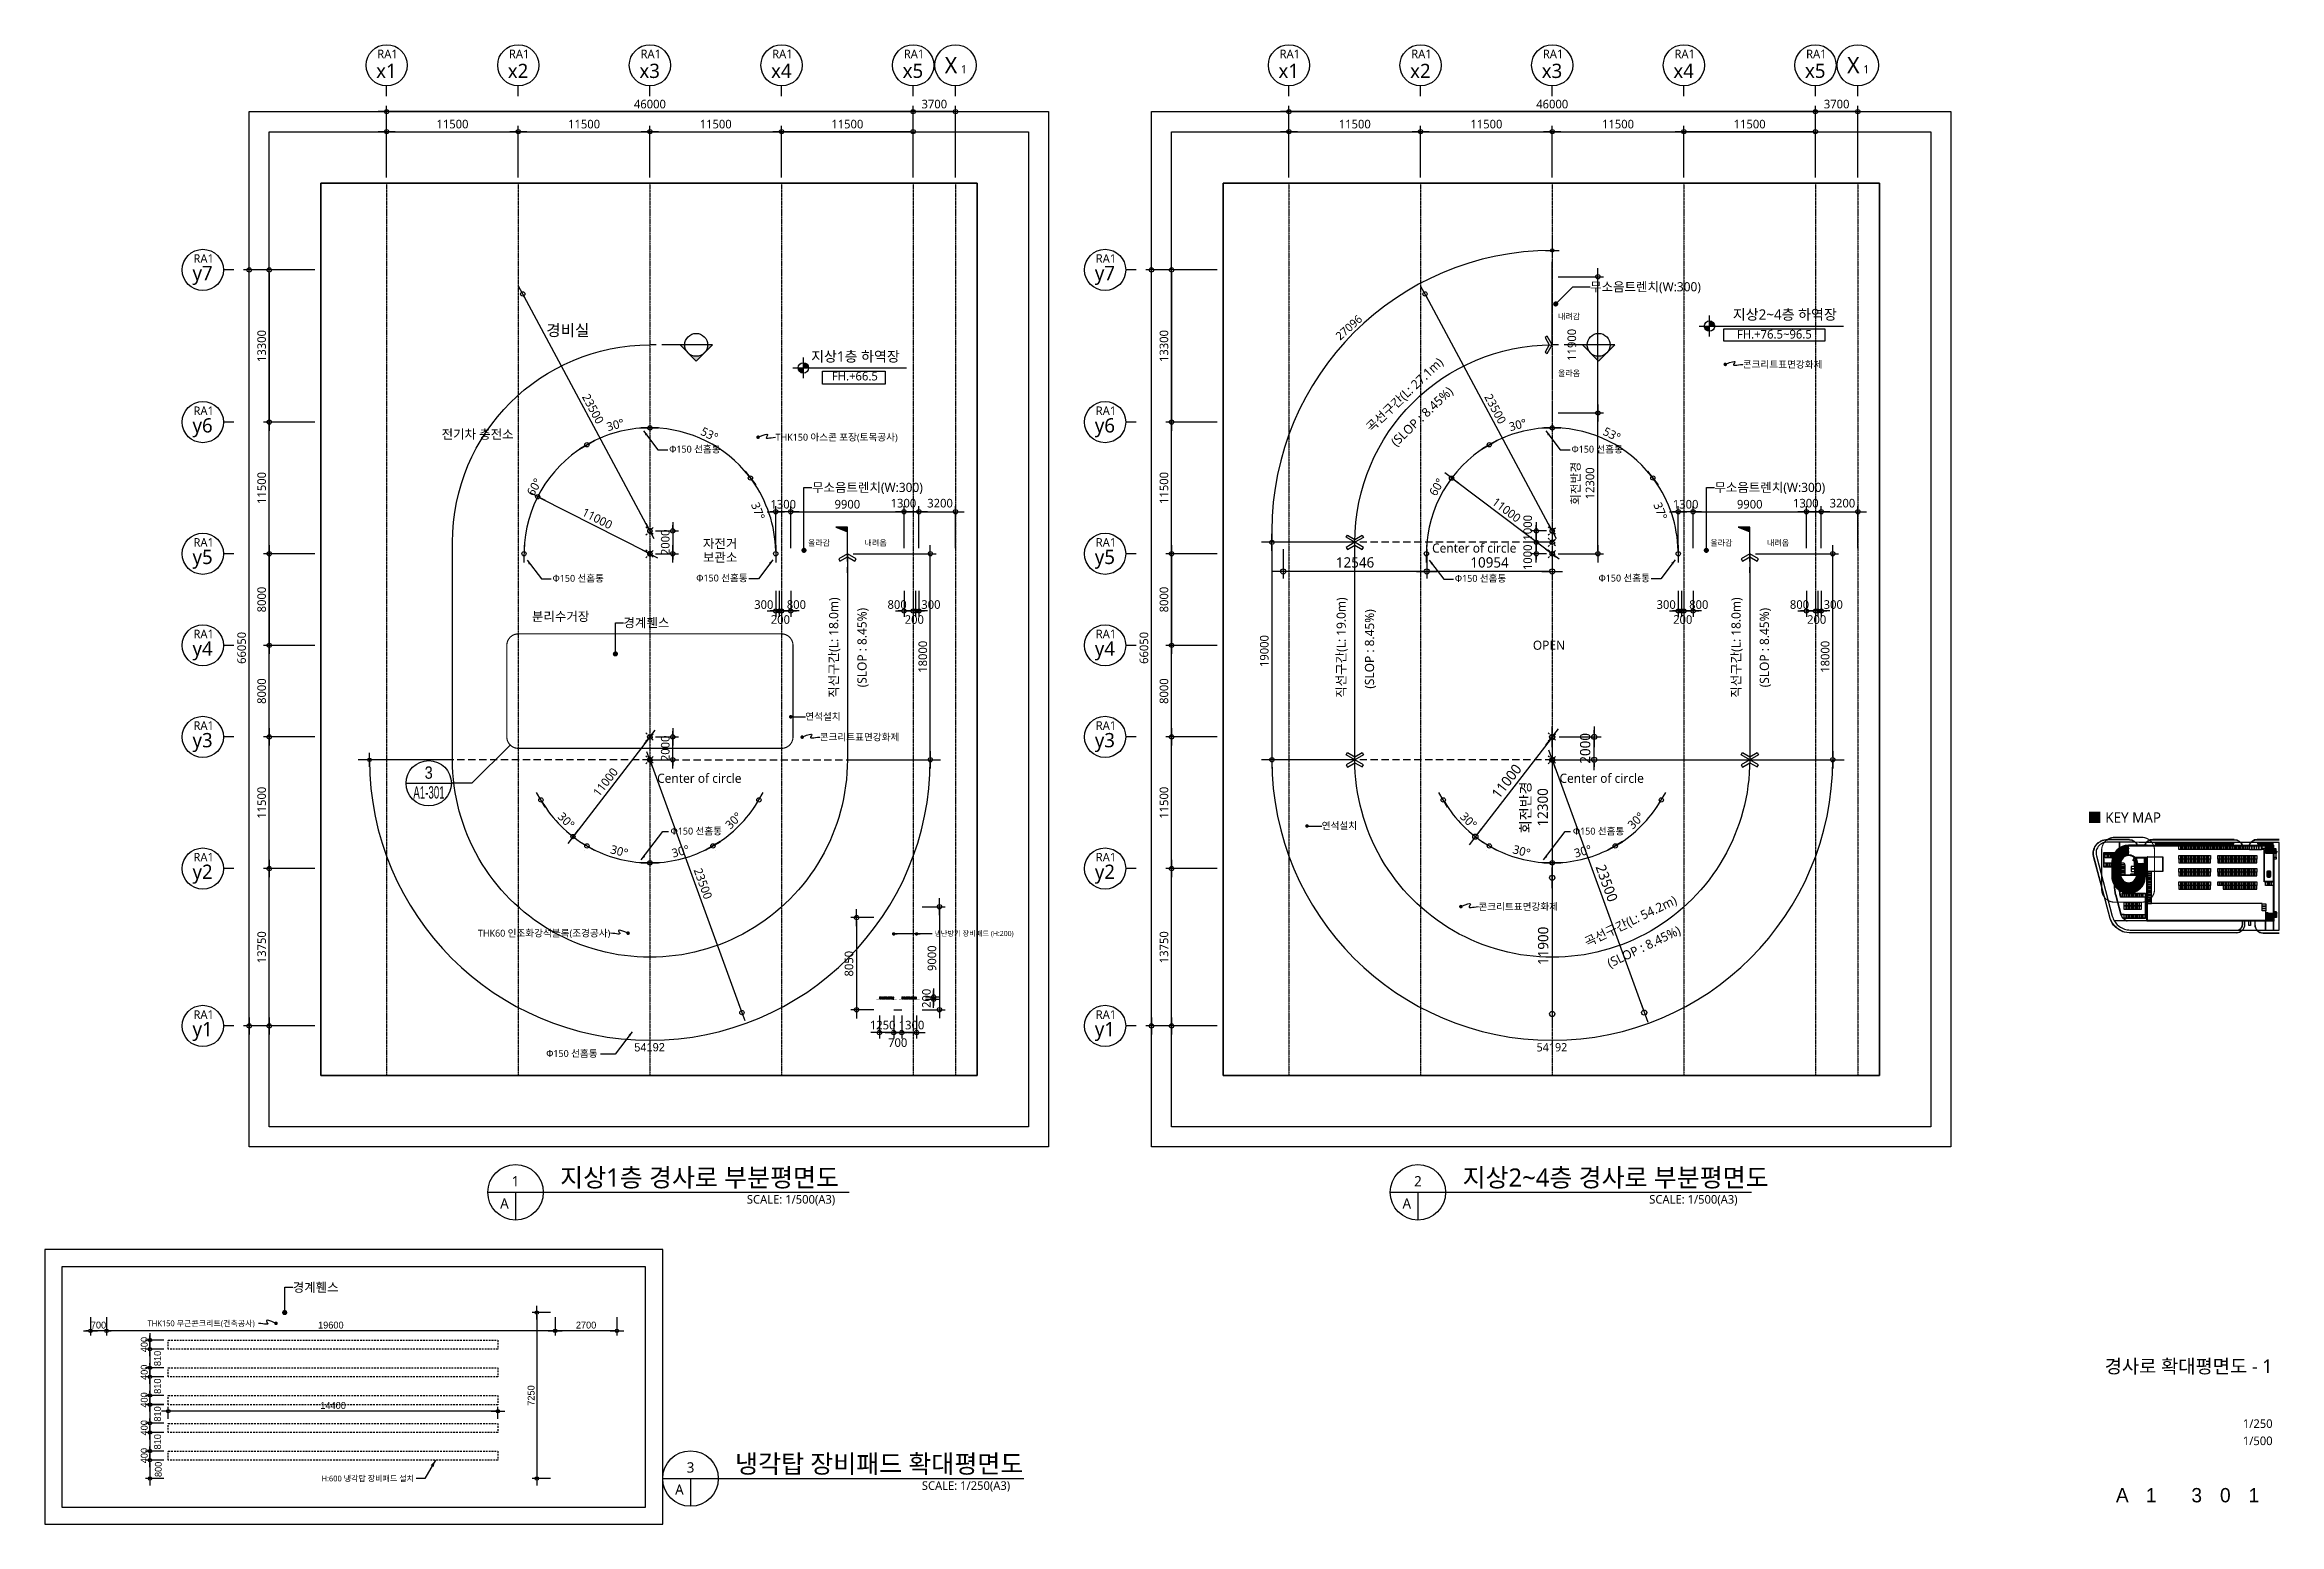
# Model space of a CAD drawing. Header units: millimetres. Extents: x 367092 to 767578, y 396038 to 811791.
# Drawn here: x 367092 to 562328, y 682525 to 811791 of the extents above; entities that cross this region are included whole.
import ezdxf
from ezdxf.enums import TextEntityAlignment as Align

# ---------------------------------------------------------------- set-up
doc = ezdxf.new("R2010")
doc.units = ezdxf.units.MM
doc.header["$LTSCALE"] = 100
doc.header["$MEASUREMENT"] = 0
doc.header["$PDSIZE"] = -10
for name, pattern in [('CENTER', [2, 1.25, -0.25, 0.25, -0.25]), ('HID', [2.5, 1.5, -1]), ('HIDDEN', [9.525, 6.35, -3.175]), ('SYM$0$DASHDOT', [1, 0.5, -0.25, 0, -0.25])]:
    doc.linetypes.add(name, pattern=pattern)
doc.layers.get('0').update_dxf_attribs({"linetype": 'CONTINUOUS'})
doc.layers.get('Defpoints').update_dxf_attribs({"color": 171, "linetype": 'CONTINUOUS'})
for name, color, linetype in [('CEN(ST)', 1, 'CENTER'), ('DIM', 7, 'CONTINUOUS'), ('KEYPLAN', 8, 'CONTINUOUS'), ('LED', 7, 'CONTINUOUS'), ('NDIM', 7, 'CONTINUOUS'), ('SASAC 도면명', 2, 'CONTINUOUS'), ('SYM', 7, 'CONTINUOUS'), ('SYM(AXIS)', 7, 'CONTINUOUS'), ('SYM(STAIR)', 251, 'CONTINUOUS'), ('SYM(단차_HATCH)', 252, 'CONTINUOUS'), ('SYM(단차_LINE)', 2, 'CONTINUOUS'), ('SYMBOL', 7, 'CONTINUOUS'), ('TEXT', 3, 'CONTINUOUS'), ('TEXT(AXIS)', 2, 'CONTINUOUS'), ('TEXT(MIN)', 7, 'CONTINUOUS'), ('TEXT(실명)', 3, 'CONTINUOUS'), ('TEXT-TITLE', 6, 'CONTINUOUS'), ('TEXT-기입', 6, 'CONTINUOUS'), ('구간정리', 6, 'CONTINUOUS'), ('구간정리-TEXT', 3, 'CONTINUOUS'), ('장비기초', 3, 'CONTINUOUS')]:
    doc.layers.add(name, color=color, linetype=linetype)
doc.styles.add('CGS', font='cgse', dxfattribs={"bigfont": 'cgs'})
doc.styles.add('SYM$0$ARIAL', font='arial.ttf')
doc.styles.add('SYM$0$돋움', font='', dxfattribs={"width": 0.9})
doc.styles.add('궁서체', font='')
doc.styles.add('나눔바른고딕', font='NanumBarunGothic.ttf')
doc.styles.get('SYM$0$돋움').set_extended_font_data('Dotum')
doc.styles.get('궁서체').set_extended_font_data('GungsuhChe')
doc.dimstyles.new('CPDIM1', dxfattribs={"dimtxt": 3, "dimasz": 2.5, "dimexe": 1.25, "dimexo": 5, "dimgap": 1.5, "dimtad": 1, "dimdec": 0, "dimzin": 1, "dimdsep": 46, "dimlunit": 6, "dimtxsty": '궁서체', "dimblk1": 'Z_DOT', "dimblk2": 'Z_DOT', "dimsah": 1, "dimcen": 2.5, "dimadec": 0, "dimazin": 0, "dimtfac": 1, "dimtdec": 0, "dimtix": 1, "dimtmove": 2, "dimatfit": 3, "dimldrblk": 'Z_DOT', "dimfxl": 1, "dimtolj": 1, "dimtzin": 1, "dimarcsym": 0})
doc.dimstyles.new('NDIM 1200', dxfattribs={"dimscale": 500, "dimtxt": 3, "dimasz": 1, "dimexe": 2, "dimexo": 2, "dimgap": 1, "dimtad": 1, "dimdec": 0, "dimdsep": 46, "dimtxsty": 'CGS', "dimblk": 'DOT0', "dimcen": 1, "dimdle": 8, "dimclrd": 2, "dimclre": 2, "dimclrt": 2, "dimadec": 0, "dimazin": 0, "dimtfac": 1, "dimtdec": 0, "dimtix": 1, "dimtmove": 2, "dimatfit": 3, "dimldrblk": 'DOT0', "dimfxl": 1, "dimtolj": 1, "dimtzin": 0, "dimlwd": -1, "dimlwe": -1, "dimarcsym": 0})
pattern_1 = [(225, (-2438735.248, 731339.954), (15.71544821, -15.71544821), [])]

msp = doc.modelspace()

# ---------------------------------------------------------------- texts
at = {"layer": 'NDIM', "ltscale": 0.4, "char_height": 720, "attachment_point": 5}
for s, insert, rotation, style in [('\\A1;27096', (481043.9, 787087), 41.936612, '나눔바른고딕'), ('\\A1;54192', (419937, 724197.7), 0.306185, 'CGS'), ('\\A1;54192', (498776.3, 724197.7), 0.306185, '나눔바른고딕')]:
    msp.add_mtext(s, dxfattribs=dict(at, insert=insert, rotation=rotation, style=style))
at = {"layer": 'SYMBOL', "style": '나눔바른고딕'}
for s, p in [('FH.+76.5~96.5', (521481.4, 786498.8)), ('FH.+66.5', (439884.5, 782838))]:
    msp.add_text(s, height=756.25, dxfattribs=at).set_placement(p, align=Align.MIDDLE_RIGHT)
at = {"layer": 'TEXT', "style": '나눔바른고딕'}
msp.add_text('■ KEY MAP', height=900, dxfattribs=at).set_placement((545591.8, 744274.8), align=Align.MIDDLE_LEFT)
for s, p in [('1', (408229.6, 712500.5)), ('2', (487069, 712500.5)), ('A', (407259.9, 710561.1)), ('A', (486099.3, 710561.1)), ('3', (423516.1, 687494.5)), ('A', (422546.4, 685555.1))]:
    msp.add_text(s, height=900, dxfattribs=at).set_placement(p, align=Align.MIDDLE)
for s, p in [('지상1층 경사로 부분평면도', (412128, 712015.6)), ('지상2~4층 경사로 부분평면도', (490967.4, 712015.6)), ('냉각탑 장비패드 확대평면도', (427414.5, 687009.6))]:
    msp.add_text(s, height=1600, dxfattribs=at).set_placement(p)
for s, p in [('SCALE: 1/500(A3)', (436157.3, 711288.3)), ('SCALE: 1/500(A3)', (514996.6, 711288.3)), ('SCALE: 1/250(A3)', (451443.7, 686282.4))]:
    msp.add_text(s, height=750, dxfattribs=at).set_placement(p, align=Align.TOP_RIGHT)
at = {"layer": 'TEXT(MIN)', "style": '나눔바른고딕'}
for s, height, p in [('무소음트렌치(W:300)', 800, (502108.6, 790642.7)), ('내려감', 500, (499308.6, 788040.7)), ('올라옴', 500, (499308.6, 783090.7)), ('무소음트렌치(W:300)', 800, (434130, 773115.7)), ('무소음트렌치(W:300)', 800, (512969.4, 773115.7)), ('올라감', 500, (433778.3, 768267.2)), ('내려옴', 500, (438728.3, 768267.2)), ('올라감', 500, (512617.6, 768267.2)), ('내려옴', 500, (517567.6, 768267.2)), ('경계휀스', 800, (417653.4, 761293.4)), ('THK60 인조화강석블록(조경공사)', 600, (404942.5, 734167.8)), ('냉난방기 장비패드 (H:200)', 450, (444806.3, 734142)), ('경계휀스', 800, (388760.3, 703228.1)), ('THK150 무근콘크리트(건축공사)', 500, (376082.7, 700081.2))]:
    msp.add_text(s, height=height, dxfattribs=at).set_placement(p, align=Align.MIDDLE_LEFT)
for s, p in [('전기차 충전소', (404917.5, 777759.9)), ('자전거', (426105.3, 768205.1)), ('보관소', (426105.3, 767005.1)), ('분리수거장', (412169.2, 761840.3)), ('OPEN', (498519.4, 759327.8))]:
    msp.add_text(s, height=800, dxfattribs=at).set_placement(p, align=Align.MIDDLE_CENTER)
for s, height, p in [('Φ150 선홈통', 600, (426144.5, 776457.8)), ('Φ150 선홈통', 600, (504979.1, 776453.1)), ('Φ150 선홈통', 600, (415957, 765171.3)), ('Φ150 선홈통', 600, (428508.4, 765196.3)), ('Φ150 선홈통', 600, (494791.6, 765166.5)), ('Φ150 선홈통', 600, (507343, 765191.5)), ('Φ150 선홈통', 600, (426266.8, 743086.9)), ('Φ150 선홈통', 600, (505101.4, 743082.1)), ('Φ150 선홈통', 600, (415401.3, 723658.8)), ('H:600 냉각탑 장비패드 설치', 500, (399351.6, 686524.8))]:
    msp.add_text(s, height=height, dxfattribs=at).set_placement(p, align=Align.MIDDLE_RIGHT)
for p in [(488304.8, 767412.2), (420598.9, 747303.7), (499438.3, 747303.7)]:
    msp.add_text('Center of circle', height=800, dxfattribs=at).set_placement(p)
at = {"layer": 'TEXT(실명)', "style": '나눔바른고딕'}
for s, p in [('지상2~4층 하역장', (523671.6, 788218.2)), ('지상1층 하역장', (441803.1, 784557.5))]:
    msp.add_text(s, height=900, dxfattribs=at).set_placement(p, align=Align.MIDDLE_RIGHT)
msp.add_text('경비실', height=1000, dxfattribs=at).set_placement((412800.4, 786849.3), align=Align.MIDDLE)
for s, p in [('콘크리트표면강화제', (515454.6, 783859)), ('THK150 아스콘 포장(토목공사)', (430949.2, 777498.2)), ('콘크리트표면강화제', (434806, 751300.2)), ('콘크리트표면강화제', (492354.5, 736489.2))]:
    msp.add_text(s, height=600, dxfattribs=at).set_placement(p, align=Align.MIDDLE_LEFT)
for p in [(435085.7, 753101.5), (480209.7, 743560.9)]:
    msp.add_text('연석설치', height=600, dxfattribs=at).set_placement(p, align=Align.MIDDLE_CENTER)
at = {"layer": 'TEXT-TITLE', "style": '나눔바른고딕'}
msp.add_text('경사로 확대평면도 - 1', height=1200, dxfattribs=at).set_placement((554402.4, 695732.6), align=Align.CENTER)
at = {"layer": 'TEXT-기입', "style": '나눔바른고딕'}
for s, rotation, p in [('곡선구간(L: 27.1m)', 43.495004, (485892.9, 781218.3)), ('(SLOP : 8.45%%%)', 43.495004, (487414.9, 779315.3)), ('직선구간(L: 18.0m)', 90, (436024, 759117.7)), ('직선구간(L: 19.0m)', 90, (480363.4, 759117.7)), ('직선구간(L: 18.0m)', 90, (514863.4, 759117.7)), ('(SLOP : 8.45%%%)', 90, (438499, 759117.7)), ('(SLOP : 8.45%%%)', 90, (482838.4, 758998.8)), ('(SLOP : 8.45%%%)', 90, (517338.4, 759117.7)), ('곡선구간(L: 54.2m)', 25.650366, (505645.9, 735228.3)), ('(SLOP : 8.45%%%)', 25.650366, (506804.7, 732987.5))]:
    msp.add_text(s, height=800, rotation=rotation, dxfattribs=at).set_placement(p, align=Align.MIDDLE_CENTER)
for s, p in [('1/250', (559142.8, 690719.5)), ('1/500', (559142.8, 689219.5))]:
    msp.add_text(s, height=750, dxfattribs=at).set_placement(p, align=Align.BOTTOM_LEFT)
at = {"layer": 'TEXT-기입', "style": 'CGS'}
for s, p in [('A', (548611.3, 685069.5)), ('1', (551142.7, 685069.5)), ('3', (555111.3, 685069.5)), ('0', (557611.3, 685069.5)), ('1', (560111.3, 685069.5))]:
    msp.add_text(s, height=1250, dxfattribs=at).set_placement(p, align=Align.MIDDLE_CENTER)

# ---------------------------------------------------------------- blocks, each defined once
blk = doc.blocks.new('DOT0')
blk.add_line((-3, 0), (3, 0))
at = {"color": 6}
blk.add_circle((0, 0), 0.75, dxfattribs=at)
blk = doc.blocks.new('*D459')
at = {"layer": 'Defpoints', "color": 0, "ltscale": 0.4, "transparency": 16777216}
for p in [(43327293, 1704615), (43315793, 1700115), (43327293, 1700115)]:
    blk.add_point(p, dxfattribs=at)
at = {"layer": 'NDIM', "ltscale": 0.4, "transparency": 16777216}
for p, q in [((43315793, 1700615), (43315793, 1705115)), ((43316043, 1704615), (43327043, 1704615)), ((43327293, 1700615), (43327293, 1705115))]:
    blk.add_line(p, q, dxfattribs=at)
at = {"layer": 'NDIM', "ltscale": 0.4, "transparency": 16777216, "xscale": 250, "yscale": 250, "zscale": 250, "rotation": 180}
blk.add_blockref('DOT0', (43315793, 1704615), dxfattribs=at)
at = {"layer": 'NDIM', "ltscale": 0.4, "transparency": 16777216, "xscale": 250, "yscale": 250, "zscale": 250}
blk.add_blockref('DOT0', (43327293, 1704615), dxfattribs=at)
at = {"layer": 'NDIM', "ltscale": 0.4, "transparency": 16777216, "insert": (43321543, 1705273), "char_height": 750, "attachment_point": 5, "style": '나눔바른고딕'}
blk.add_mtext('\\A1;11500', dxfattribs=at)
blk = doc.blocks.new('*D460')
at = {"layer": 'Defpoints', "color": 0, "ltscale": 0.4, "transparency": 16777216}
for p in [(43315793, 1704615), (43304293, 1700115), (43315793, 1700115)]:
    blk.add_point(p, dxfattribs=at)
at = {"layer": 'NDIM', "ltscale": 0.4, "transparency": 16777216}
for p, q in [((43304293, 1700615), (43304293, 1705115)), ((43304543, 1704615), (43315543, 1704615)), ((43315793, 1700615), (43315793, 1705115))]:
    blk.add_line(p, q, dxfattribs=at)
at = {"layer": 'NDIM', "ltscale": 0.4, "transparency": 16777216, "xscale": 250, "yscale": 250, "zscale": 250, "rotation": 180}
blk.add_blockref('DOT0', (43304293, 1704615), dxfattribs=at)
at = {"layer": 'NDIM', "ltscale": 0.4, "transparency": 16777216, "xscale": 250, "yscale": 250, "zscale": 250}
blk.add_blockref('DOT0', (43315793, 1704615), dxfattribs=at)
at = {"layer": 'NDIM', "ltscale": 0.4, "transparency": 16777216, "insert": (43310043, 1705273), "char_height": 750, "attachment_point": 5, "style": '나눔바른고딕'}
blk.add_mtext('\\A1;11500', dxfattribs=at)
blk = doc.blocks.new('*D461')
at = {"layer": 'Defpoints', "color": 0, "ltscale": 0.4, "transparency": 16777216}
for p in [(43304293, 1704615), (43292793, 1700115), (43304293, 1700115)]:
    blk.add_point(p, dxfattribs=at)
at = {"layer": 'NDIM', "ltscale": 0.4, "transparency": 16777216}
for p, q in [((43292793, 1700615), (43292793, 1705115)), ((43293043, 1704615), (43304043, 1704615)), ((43304293, 1700615), (43304293, 1705115))]:
    blk.add_line(p, q, dxfattribs=at)
at = {"layer": 'NDIM', "ltscale": 0.4, "transparency": 16777216, "xscale": 250, "yscale": 250, "zscale": 250, "rotation": 180}
blk.add_blockref('DOT0', (43292793, 1704615), dxfattribs=at)
at = {"layer": 'NDIM', "ltscale": 0.4, "transparency": 16777216, "xscale": 250, "yscale": 250, "zscale": 250}
blk.add_blockref('DOT0', (43304293, 1704615), dxfattribs=at)
at = {"layer": 'NDIM', "ltscale": 0.4, "transparency": 16777216, "insert": (43298543, 1705273), "char_height": 750, "attachment_point": 5, "style": '나눔바른고딕'}
blk.add_mtext('\\A1;11500', dxfattribs=at)
blk = doc.blocks.new('*D462')
at = {"layer": 'Defpoints', "color": 0, "ltscale": 0.4, "transparency": 16777216}
for p in [(43287032, 1692540), (43282532, 1679240), (43287032, 1679240)]:
    blk.add_point(p, dxfattribs=at)
at = {"layer": 'NDIM', "ltscale": 0.4, "transparency": 16777216}
for p, q in [((43286532, 1692540), (43282032, 1692540)), ((43282532, 1692290), (43282532, 1679490)), ((43286532, 1679240), (43282032, 1679240))]:
    blk.add_line(p, q, dxfattribs=at)
at = {"layer": 'NDIM', "ltscale": 0.4, "transparency": 16777216, "xscale": 250, "yscale": 250, "zscale": 250}
for p, rotation in [((43282532, 1692540), 90), ((43282532, 1679240), 270)]:
    blk.add_blockref('DOT0', p, dxfattribs=dict(at, rotation=rotation))
at = {"layer": 'NDIM', "ltscale": 0.4, "transparency": 16777216, "insert": (43281874, 1685890), "char_height": 750, "attachment_point": 5, "rotation": 90, "style": '나눔바른고딕'}
blk.add_mtext('\\A1;13300', dxfattribs=at)
blk = doc.blocks.new('*D463')
at = {"layer": 'Defpoints', "color": 0, "ltscale": 0.4, "transparency": 16777216}
for p in [(43282532, 1679240), (43287032, 1679240), (43287032, 1667740)]:
    blk.add_point(p, dxfattribs=at)
at = {"layer": 'NDIM', "ltscale": 0.4, "transparency": 16777216}
for p, q in [((43286532, 1679240), (43282032, 1679240)), ((43282532, 1667990), (43282532, 1678990)), ((43286532, 1667740), (43282032, 1667740))]:
    blk.add_line(p, q, dxfattribs=at)
at = {"layer": 'NDIM', "ltscale": 0.4, "transparency": 16777216, "xscale": 250, "yscale": 250, "zscale": 250}
for p, rotation in [((43282532, 1679240), 90), ((43282532, 1667740), 270)]:
    blk.add_blockref('DOT0', p, dxfattribs=dict(at, rotation=rotation))
at = {"layer": 'NDIM', "ltscale": 0.4, "transparency": 16777216, "insert": (43281874, 1673490), "char_height": 750, "attachment_point": 5, "rotation": 90, "style": '나눔바른고딕'}
blk.add_mtext('\\A1;11500', dxfattribs=at)
blk = doc.blocks.new('*D464')
at = {"layer": 'Defpoints', "color": 0, "ltscale": 0.4, "transparency": 16777216}
for p in [(43327293, 1704615), (43327293, 1700115), (43338793, 1700115)]:
    blk.add_point(p, dxfattribs=at)
at = {"layer": 'NDIM', "ltscale": 0.4, "transparency": 16777216}
for p, q in [((43327293, 1700615), (43327293, 1705115)), ((43338543, 1704615), (43327543, 1704615)), ((43338793, 1700615), (43338793, 1705115))]:
    blk.add_line(p, q, dxfattribs=at)
at = {"layer": 'NDIM', "ltscale": 0.4, "transparency": 16777216, "xscale": 250, "yscale": 250, "zscale": 250, "rotation": 180}
blk.add_blockref('DOT0', (43327293, 1704615), dxfattribs=at)
at = {"layer": 'NDIM', "ltscale": 0.4, "transparency": 16777216, "xscale": 250, "yscale": 250, "zscale": 250}
blk.add_blockref('DOT0', (43338793, 1704615), dxfattribs=at)
at = {"layer": 'NDIM', "ltscale": 0.4, "transparency": 16777216, "insert": (43333043, 1705273), "char_height": 750, "attachment_point": 5, "style": '나눔바른고딕'}
blk.add_mtext('\\A1;11500', dxfattribs=at)
blk = doc.blocks.new('A$C2F20087E')
at = {"layer": 'SYM(AXIS)'}
blk.add_line((600, 0), (600, 300), dxfattribs=at)
blk.add_circle((600, 900), 600, dxfattribs=at)
blk = doc.blocks.new('*D465')
at = {"layer": 'Defpoints', "color": 0, "ltscale": 0.4, "transparency": 16777216}
for p in [(43338793, 1706365), (43338793, 1700115), (43342493, 1700115)]:
    blk.add_point(p, dxfattribs=at)
at = {"layer": 'NDIM', "ltscale": 0.4, "transparency": 16777216}
for p, q in [((43338793, 1700615), (43338793, 1706865)), ((43342243, 1706365), (43339043, 1706365)), ((43342493, 1700615), (43342493, 1706865))]:
    blk.add_line(p, q, dxfattribs=at)
at = {"layer": 'NDIM', "ltscale": 0.4, "transparency": 16777216, "xscale": 250, "yscale": 250, "zscale": 250, "rotation": 180}
blk.add_blockref('DOT0', (43338793, 1706365), dxfattribs=at)
at = {"layer": 'NDIM', "ltscale": 0.4, "transparency": 16777216, "xscale": 250, "yscale": 250, "zscale": 250}
blk.add_blockref('DOT0', (43342493, 1706365), dxfattribs=at)
at = {"layer": 'NDIM', "ltscale": 0.4, "transparency": 16777216, "insert": (43340643, 1707023), "char_height": 750, "attachment_point": 5, "style": '나눔바른고딕'}
blk.add_mtext('\\A1;3700', dxfattribs=at)
blk = doc.blocks.new('*D466')
at = {"layer": 'Defpoints', "color": 0, "ltscale": 0.4, "transparency": 16777216}
for p in [(43292793, 1706365), (43292793, 1700115), (43338793, 1700115)]:
    blk.add_point(p, dxfattribs=at)
at = {"layer": 'NDIM', "ltscale": 0.4, "transparency": 16777216}
for p, q in [((43292793, 1700615), (43292793, 1706865)), ((43338543, 1706365), (43293043, 1706365)), ((43338793, 1700615), (43338793, 1706865))]:
    blk.add_line(p, q, dxfattribs=at)
at = {"layer": 'NDIM', "ltscale": 0.4, "transparency": 16777216, "xscale": 250, "yscale": 250, "zscale": 250, "rotation": 180}
blk.add_blockref('DOT0', (43292793, 1706365), dxfattribs=at)
at = {"layer": 'NDIM', "ltscale": 0.4, "transparency": 16777216, "xscale": 250, "yscale": 250, "zscale": 250}
blk.add_blockref('DOT0', (43338793, 1706365), dxfattribs=at)
at = {"layer": 'NDIM', "ltscale": 0.4, "transparency": 16777216, "insert": (43315793, 1707023), "char_height": 750, "attachment_point": 5, "style": '나눔바른고딕'}
blk.add_mtext('\\A1;46000', dxfattribs=at)
blk = doc.blocks.new('*D467')
at = {"layer": 'Defpoints', "color": 0, "ltscale": 0.4, "transparency": 16777216}
for p in [(43287032, 1667740), (43282532, 1659740), (43287032, 1659740)]:
    blk.add_point(p, dxfattribs=at)
at = {"layer": 'NDIM', "ltscale": 0.4, "transparency": 16777216}
for p, q in [((43286532, 1667740), (43282032, 1667740)), ((43282532, 1667490), (43282532, 1659990)), ((43286532, 1659740), (43282032, 1659740))]:
    blk.add_line(p, q, dxfattribs=at)
at = {"layer": 'NDIM', "ltscale": 0.4, "transparency": 16777216, "xscale": 250, "yscale": 250, "zscale": 250}
for p, rotation in [((43282532, 1667740), 90), ((43282532, 1659740), 270)]:
    blk.add_blockref('DOT0', p, dxfattribs=dict(at, rotation=rotation))
at = {"layer": 'NDIM', "ltscale": 0.4, "transparency": 16777216, "insert": (43281874, 1663740), "char_height": 750, "attachment_point": 5, "rotation": 90, "style": '나눔바른고딕'}
blk.add_mtext('\\A1;8000', dxfattribs=at)
blk = doc.blocks.new('*D468')
at = {"layer": 'Defpoints', "color": 0, "ltscale": 0.4, "transparency": 16777216}
for p in [(43282532, 1659740), (43287032, 1659740), (43287032, 1651740)]:
    blk.add_point(p, dxfattribs=at)
at = {"layer": 'NDIM', "ltscale": 0.4, "transparency": 16777216}
for p, q in [((43286532, 1659740), (43282032, 1659740)), ((43282532, 1651990), (43282532, 1659490)), ((43286532, 1651740), (43282032, 1651740))]:
    blk.add_line(p, q, dxfattribs=at)
at = {"layer": 'NDIM', "ltscale": 0.4, "transparency": 16777216, "xscale": 250, "yscale": 250, "zscale": 250}
for p, rotation in [((43282532, 1659740), 90), ((43282532, 1651740), 270)]:
    blk.add_blockref('DOT0', p, dxfattribs=dict(at, rotation=rotation))
at = {"layer": 'NDIM', "ltscale": 0.4, "transparency": 16777216, "insert": (43281874, 1655740), "char_height": 750, "attachment_point": 5, "rotation": 90, "style": '나눔바른고딕'}
blk.add_mtext('\\A1;8000', dxfattribs=at)
blk = doc.blocks.new('*D469')
at = {"layer": 'Defpoints', "color": 0, "ltscale": 0.4, "transparency": 16777216}
for p in [(43282532, 1651740), (43287032, 1651740), (43287032, 1640240)]:
    blk.add_point(p, dxfattribs=at)
at = {"layer": 'NDIM', "ltscale": 0.4, "transparency": 16777216}
for p, q in [((43286532, 1651740), (43282032, 1651740)), ((43282532, 1640490), (43282532, 1651490)), ((43286532, 1640240), (43282032, 1640240))]:
    blk.add_line(p, q, dxfattribs=at)
at = {"layer": 'NDIM', "ltscale": 0.4, "transparency": 16777216, "xscale": 250, "yscale": 250, "zscale": 250}
for p, rotation in [((43282532, 1651740), 90), ((43282532, 1640240), 270)]:
    blk.add_blockref('DOT0', p, dxfattribs=dict(at, rotation=rotation))
at = {"layer": 'NDIM', "ltscale": 0.4, "transparency": 16777216, "insert": (43281874, 1645990), "char_height": 750, "attachment_point": 5, "rotation": 90, "style": '나눔바른고딕'}
blk.add_mtext('\\A1;11500', dxfattribs=at)
blk = doc.blocks.new('*D470')
at = {"layer": 'Defpoints', "color": 0, "ltscale": 0.4, "transparency": 16777216}
for p in [(43282532, 1640240), (43287032, 1640240), (43287032, 1626490)]:
    blk.add_point(p, dxfattribs=at)
at = {"layer": 'NDIM', "ltscale": 0.4, "transparency": 16777216}
for p, q in [((43286532, 1640240), (43282032, 1640240)), ((43282532, 1626740), (43282532, 1639990)), ((43286532, 1626490), (43282032, 1626490))]:
    blk.add_line(p, q, dxfattribs=at)
at = {"layer": 'NDIM', "ltscale": 0.4, "transparency": 16777216, "xscale": 250, "yscale": 250, "zscale": 250}
for p, rotation in [((43282532, 1640240), 90), ((43282532, 1626490), 270)]:
    blk.add_blockref('DOT0', p, dxfattribs=dict(at, rotation=rotation))
at = {"layer": 'NDIM', "ltscale": 0.4, "transparency": 16777216, "insert": (43281874, 1633365), "char_height": 750, "attachment_point": 5, "rotation": 90, "style": '나눔바른고딕'}
blk.add_mtext('\\A1;13750', dxfattribs=at)
blk = doc.blocks.new('*D471')
at = {"layer": 'Defpoints', "color": 0, "ltscale": 0.4, "transparency": 16777216}
for p in [(43280782, 1692540), (43287032, 1692540), (43287032, 1626490)]:
    blk.add_point(p, dxfattribs=at)
at = {"layer": 'NDIM', "ltscale": 0.4, "transparency": 16777216}
for p, q in [((43286532, 1692540), (43280282, 1692540)), ((43280782, 1626740), (43280782, 1692290)), ((43286532, 1626490), (43280282, 1626490))]:
    blk.add_line(p, q, dxfattribs=at)
at = {"layer": 'NDIM', "ltscale": 0.4, "transparency": 16777216, "xscale": 250, "yscale": 250, "zscale": 250}
for p, rotation in [((43280782, 1692540), 90), ((43280782, 1626490), 270)]:
    blk.add_blockref('DOT0', p, dxfattribs=dict(at, rotation=rotation))
at = {"layer": 'NDIM', "ltscale": 0.4, "transparency": 16777216, "insert": (43280124, 1659515), "char_height": 750, "attachment_point": 5, "rotation": 90, "style": '나눔바른고딕'}
blk.add_mtext('\\A1;66050', dxfattribs=at)
blk = doc.blocks.new('A$C1A302DD2')
at = {"layer": 'SYM'}
h = blk.add_hatch(color=256, dxfattribs=at)
h.paths.add_polyline_path([(707, 1207), (354, 854, -0.414214), (1061, 854)])
h.paths.add_polyline_path([(354, 854), (0, 500), (207, 500, -0.198912)])
h.paths.add_polyline_path([(1061, 854, -0.198912), (1207, 500), (1414, 500)])
for p, q in [((0, 500), (707, 1207)), ((1414, 500), (707, 1207)), ((0, 500), (207, 500)), ((207, 500), (1207, 500)), ((1207, 500), (2207, 500)), ((2457, 500), (2707, 500))]:
    blk.add_line(p, q, dxfattribs=at)
blk.add_circle((707, 500), 500, dxfattribs=at)
blk = doc.blocks.new('A$C1AFB1B41')
at = {"layer": 'SYM'}
blk.add_hatch(color=256, dxfattribs=at).paths.add_polyline_path([(2000, 500), (1800, 0), (2000, 0)])
for p, q in [((0, 0), (250, 0)), ((500, 0), (2000, 0)), ((2000, 500), (1800, 0)), ((2000, 0), (2000, 500))]:
    blk.add_line(p, q, dxfattribs=at)
blk = doc.blocks.new('*D91')
at = {"layer": 'Defpoints', "color": 0, "ltscale": 0.4, "transparency": 16777216}
for p in [(442169, 770982), (432269, 767316), (442169, 767316)]:
    blk.add_point(p, dxfattribs=at)
at = {"layer": 'NDIM', "ltscale": 0.4, "transparency": 16777216}
for p, q in [((432269, 767816), (432269, 771482)), ((442169, 767816), (442169, 771482)), ((432519, 770982), (441919, 770982))]:
    blk.add_line(p, q, dxfattribs=at)
at = {"layer": 'NDIM', "ltscale": 0.4, "transparency": 16777216, "xscale": 250, "yscale": 250, "zscale": 250, "rotation": 180}
blk.add_blockref('DOT0', (432269, 770982), dxfattribs=at)
at = {"layer": 'NDIM', "ltscale": 0.4, "transparency": 16777216, "xscale": 250, "yscale": 250, "zscale": 250}
blk.add_blockref('DOT0', (442169, 770982), dxfattribs=at)
at = {"layer": 'NDIM', "ltscale": 0.4, "transparency": 16777216, "insert": (437219, 771640), "char_height": 750, "attachment_point": 5, "style": '나눔바른고딕'}
blk.add_mtext('\\A1;9900', dxfattribs=at)
blk = doc.blocks.new('*D92')
at = {"layer": 'Defpoints', "color": 0, "ltscale": 0.4, "transparency": 16777216}
for p in [(430969, 770982), (430969, 767316), (432269, 767316)]:
    blk.add_point(p, dxfattribs=at)
at = {"layer": 'NDIM', "ltscale": 0.4, "transparency": 16777216}
for p, q in [((430969, 767816), (430969, 771482)), ((432269, 767816), (432269, 771482)), ((430719, 770982), (430469, 770982)), ((432269, 770982), (430969, 770982)), ((432519, 770982), (432769, 770982))]:
    blk.add_line(p, q, dxfattribs=at)
at = {"layer": 'NDIM', "ltscale": 0.4, "transparency": 16777216, "xscale": 250, "yscale": 250, "zscale": 250}
blk.add_blockref('DOT0', (430969, 770982), dxfattribs=at)
at = {"layer": 'NDIM', "ltscale": 0.4, "transparency": 16777216, "xscale": 250, "yscale": 250, "zscale": 250, "rotation": 180}
blk.add_blockref('DOT0', (432269, 770982), dxfattribs=at)
at = {"layer": 'NDIM', "ltscale": 0.4, "transparency": 16777216, "insert": (431619, 771640), "char_height": 750, "attachment_point": 5, "style": '나눔바른고딕'}
blk.add_mtext('\\A1;1300', dxfattribs=at)
blk = doc.blocks.new('*D93')
at = {"layer": 'Defpoints', "color": 0, "ltscale": 0.4, "transparency": 16777216}
for p in [(437219, 767316), (444469, 767316), (437219, 749316)]:
    blk.add_point(p, dxfattribs=at)
at = {"layer": 'NDIM', "ltscale": 0.4, "transparency": 16777216}
for p, q in [((437719, 767316), (444969, 767316)), ((444469, 749566), (444469, 767066)), ((437719, 749316), (444969, 749316))]:
    blk.add_line(p, q, dxfattribs=at)
at = {"layer": 'NDIM', "ltscale": 0.4, "transparency": 16777216, "xscale": 250, "yscale": 250, "zscale": 250}
for p, rotation in [((444469, 767316), 90), ((444469, 749316), 270)]:
    blk.add_blockref('DOT0', p, dxfattribs=dict(at, rotation=rotation))
at = {"layer": 'NDIM', "ltscale": 0.4, "transparency": 16777216, "insert": (443812, 758316), "char_height": 750, "attachment_point": 5, "rotation": 90, "style": '나눔바른고딕'}
blk.add_mtext('\\A1;18000', dxfattribs=at)
blk = doc.blocks.new('A$C3FE61B3A')
at = {"layer": 'SYM(STAIR)', "color": 2, "linetype": 'HID'}
for points in [[(0, 707), (707, 0)], [(0, 0), (707, 707)]]:
    blk.add_lwpolyline(points, dxfattribs=at)
blk.add_circle((354, 354), 200, dxfattribs=at)
blk = doc.blocks.new('*D138')
at = {"layer": 'Defpoints', "color": 0, "ltscale": 0.4, "transparency": 16777216}
for p in [(481559, 768316), (474309, 749316), (481559, 749316)]:
    blk.add_point(p, dxfattribs=at)
at = {"layer": 'NDIM', "ltscale": 0.4, "transparency": 16777216}
for p, q in [((481059, 768316), (473809, 768316)), ((474309, 768066), (474309, 749566)), ((481059, 749316), (473809, 749316))]:
    blk.add_line(p, q, dxfattribs=at)
at = {"layer": 'NDIM', "ltscale": 0.4, "transparency": 16777216, "xscale": 250, "yscale": 250, "zscale": 250}
for p, rotation in [((474309, 768316), 90), ((474309, 749316), 270)]:
    blk.add_blockref('DOT0', p, dxfattribs=dict(at, rotation=rotation))
at = {"layer": 'NDIM', "ltscale": 0.4, "transparency": 16777216, "insert": (473651, 758816), "char_height": 750, "attachment_point": 5, "rotation": 90, "style": '나눔바른고딕'}
blk.add_mtext('\\A1;19000', dxfattribs=at)
blk = doc.blocks.new('*D139')
at = {"layer": 'Defpoints', "color": 0, "ltscale": 0.4, "transparency": 16777216}
for p in [(516059, 767316), (523309, 767316), (516059, 749316)]:
    blk.add_point(p, dxfattribs=at)
at = {"layer": 'NDIM', "ltscale": 0.4, "transparency": 16777216}
for p, q in [((516559, 767316), (523809, 767316)), ((523309, 749566), (523309, 767066)), ((516559, 749316), (523809, 749316))]:
    blk.add_line(p, q, dxfattribs=at)
at = {"layer": 'NDIM', "ltscale": 0.4, "transparency": 16777216, "xscale": 250, "yscale": 250, "zscale": 250}
for p, rotation in [((523309, 767316), 90), ((523309, 749316), 270)]:
    blk.add_blockref('DOT0', p, dxfattribs=dict(at, rotation=rotation))
at = {"layer": 'NDIM', "ltscale": 0.4, "transparency": 16777216, "insert": (522651, 758316), "char_height": 750, "attachment_point": 5, "rotation": 90, "style": '나눔바른고딕'}
blk.add_mtext('\\A1;18000', dxfattribs=at)
blk = doc.blocks.new('*D140')
at = {"layer": 'Defpoints', "color": 0, "ltscale": 0.4, "transparency": 16777216}
for p in [(521009, 770982), (511109, 767316), (521009, 767316)]:
    blk.add_point(p, dxfattribs=at)
at = {"layer": 'NDIM', "ltscale": 0.4, "transparency": 16777216}
for p, q in [((511109, 767816), (511109, 771482)), ((521009, 767816), (521009, 771482)), ((511359, 770982), (520759, 770982))]:
    blk.add_line(p, q, dxfattribs=at)
at = {"layer": 'NDIM', "ltscale": 0.4, "transparency": 16777216, "xscale": 250, "yscale": 250, "zscale": 250, "rotation": 180}
blk.add_blockref('DOT0', (511109, 770982), dxfattribs=at)
at = {"layer": 'NDIM', "ltscale": 0.4, "transparency": 16777216, "xscale": 250, "yscale": 250, "zscale": 250}
blk.add_blockref('DOT0', (521009, 770982), dxfattribs=at)
at = {"layer": 'NDIM', "ltscale": 0.4, "transparency": 16777216, "insert": (516059, 771640), "char_height": 750, "attachment_point": 5, "style": '나눔바른고딕'}
blk.add_mtext('\\A1;9900', dxfattribs=at)
blk = doc.blocks.new('*D141')
at = {"layer": 'Defpoints', "color": 0, "ltscale": 0.4, "transparency": 16777216}
for p in [(509809, 770982), (509809, 767316), (511109, 767316)]:
    blk.add_point(p, dxfattribs=at)
at = {"layer": 'NDIM', "ltscale": 0.4, "transparency": 16777216}
for p, q in [((509809, 767816), (509809, 771482)), ((511109, 767816), (511109, 771482)), ((509559, 770982), (509309, 770982)), ((511109, 770982), (509809, 770982)), ((511359, 770982), (511609, 770982))]:
    blk.add_line(p, q, dxfattribs=at)
at = {"layer": 'NDIM', "ltscale": 0.4, "transparency": 16777216, "xscale": 250, "yscale": 250, "zscale": 250}
blk.add_blockref('DOT0', (509809, 770982), dxfattribs=at)
at = {"layer": 'NDIM', "ltscale": 0.4, "transparency": 16777216, "xscale": 250, "yscale": 250, "zscale": 250, "rotation": 180}
blk.add_blockref('DOT0', (511109, 770982), dxfattribs=at)
at = {"layer": 'NDIM', "ltscale": 0.4, "transparency": 16777216, "insert": (510459, 771640), "char_height": 750, "attachment_point": 5, "style": '나눔바른고딕'}
blk.add_mtext('\\A1;1300', dxfattribs=at)
blk = doc.blocks.new('Z_DOT')
at = {"layer": 'DIM', "color": 0}
for p, q in [((-1, 0), (1, 0)), ((0, -1), (0, 1))]:
    blk.add_line(p, q, dxfattribs=at)
for radius in [0.5, 0.25]:
    blk.add_circle((0, 0), radius, dxfattribs=at)
blk = doc.blocks.new('KEYPLAN')
at = {"layer": 'KEYPLAN', "ltscale": 0.1}
h = blk.add_hatch(dxfattribs=at)
h.set_pattern_fill('ANSI31', color=256, scale=6944.444444, angle=135)
h.set_pattern_definition([(180, (-35652198.5, -330605.2), (-6e-14, -868.055556), [])])
h.paths.add_polyline_path([(42570, 108076), (52391, 108076), (52391, 119749), (42570, 119749)])
h = blk.add_hatch(dxfattribs=at)
h.set_pattern_fill('ANSI31', color=256, scale=6944.444444, angle=135)
h.set_pattern_definition([(180, (-35652198.5, -328621.1), (-6e-14, -868.055556), [])])
h.paths.add_polyline_path([(76796, 103876), (76796, 119749), (86617, 119749), (86617, 103876)])
at = {"layer": 'CEN(ST)', "linetype": 'HID', "ltscale": 0.5, "const_width": 1587}
blk.add_lwpolyline([(27153, 138053, -0.41421356), (45089, 155990), (82554, 155990, -0.41421356), (100490, 138053), (100490, 83903, -0.41421356), (82554, 65966), (45089, 65966, -0.41421356), (27153, 83903)], format="xyb", close=True, dxfattribs=at)
at = {"layer": 'KEYPLAN', "ltscale": 0.1}
for p, q in [((90040, 143757), (64594, 143757)), ((72964, 128628), (90040, 128628)), ((86617, 101892), (86617, 127339)), ((42570, 121733), (42570, 101892)), ((42572, 104876), (52391, 105221)), ((73125, 115311), (68165, 115311)), ((68165, 115311), (68165, 112037)), ((73125, 112037), (68165, 112037)), ((68165, 112037), (68165, 108763)), ((68165, 112037), (73125, 112037)), ((68165, 108763), (73125, 108763)), ((72616, 123339), (72616, 123416)), ((72616, 123416), (72993, 123416)), ((72616, 123258), (72616, 123317)), ((72616, 122961), (72616, 123236)), ((72616, 122879), (72616, 122939)), ((72616, 122582), (72616, 122857)), ((72616, 122501), (72616, 122560)), ((72616, 122202), (72616, 122478)), ((72616, 121823), (72616, 122099)), ((72616, 121742), (72616, 121801)), ((72616, 121719), (72616, 121643)), ((72616, 121643), (72993, 121643)), ((72616, 121445), (72616, 121521)), ((72616, 121521), (72993, 121521)), ((72616, 121364), (72616, 121423)), ((72616, 121067), (72616, 121342)), ((72616, 120985), (72616, 121044)), ((72616, 120688), (72616, 120963)), ((72616, 120606), (72616, 120665)), ((72616, 120308), (72616, 120584)), ((72616, 119929), (72616, 120205)), ((72616, 119848), (72616, 119907)), ((72616, 119825), (72616, 119749)), ((72616, 119749), (72993, 119749)), ((72616, 119512), (72616, 119588)), ((72616, 119588), (72993, 119588)), ((72616, 119431), (72616, 119489)), ((72616, 119133), (72616, 119409)), ((72616, 119052), (72616, 119111)), ((72616, 118754), (72616, 119030)), ((72616, 118673), (72616, 118732)), ((72616, 118375), (72616, 118650)), ((72616, 117996), (72616, 118271)), ((72616, 117914), (72616, 117974)), ((72616, 117892), (72616, 117815)), ((72616, 117815), (72993, 117815)), ((72616, 117617), (72616, 117693)), ((72616, 117693), (72993, 117693)), ((72616, 117536), (72616, 117595)), ((72616, 117239), (72616, 117514)), ((72616, 117157), (72616, 117217)), ((72616, 116860), (72616, 117135)), ((72616, 116778), (72616, 116838)), ((72616, 116480), (72616, 116756)), ((72616, 116101), (72616, 116377)), ((72616, 116020), (72616, 116079)), ((72616, 115997), (72616, 115921)), ((72616, 115921), (72993, 115921)), ((72635, 123258), (72635, 123317)), ((72635, 122879), (72635, 122939)), ((72635, 122500), (72635, 122560)), ((72635, 122121), (72635, 122180)), ((72635, 121742), (72635, 121801)), ((72635, 121364), (72635, 121423)), ((72635, 120985), (72635, 121044)), ((72635, 120606), (72635, 120665)), ((72635, 120226), (72635, 120286)), ((72635, 119847), (72635, 119907)), ((72635, 119431), (72635, 119489)), ((72635, 119051), (72635, 119111)), ((72635, 118672), (72635, 118732)), ((72635, 118293), (72635, 118353)), ((72635, 117914), (72635, 117974)), ((72635, 117536), (72635, 117595)), ((72635, 117157), (72635, 117217)), ((72635, 116778), (72635, 116838)), ((72635, 116398), (72635, 116458)), ((72635, 116020), (72635, 116079)), ((72648, 123258), (72648, 123317)), ((72648, 122879), (72648, 122939)), ((72648, 122500), (72648, 122560)), ((72648, 122121), (72648, 122180)), ((72648, 121742), (72648, 121801)), ((72648, 121364), (72648, 121423)), ((72648, 120985), (72648, 121044)), ((72648, 120606), (72648, 120665)), ((72648, 120226), (72648, 120286)), ((72648, 119847), (72648, 119907)), ((72648, 119431), (72648, 119489)), ((72648, 119051), (72648, 119111)), ((72648, 118672), (72648, 118732)), ((72648, 118293), (72648, 118353)), ((72648, 117914), (72648, 117974)), ((72648, 117536), (72648, 117595)), ((72648, 117157), (72648, 117217)), ((72648, 116778), (72648, 116838)), ((72648, 116398), (72648, 116458)), ((72648, 116020), (72648, 116079)), ((72666, 123339), (72666, 123366)), ((72666, 123366), (72944, 123366)), ((72666, 123258), (72666, 123317)), ((72666, 122961), (72666, 123236)), ((72666, 122879), (72666, 122939)), ((72666, 122582), (72666, 122857)), ((72666, 122501), (72666, 122560)), ((72666, 122202), (72666, 122478)), ((72666, 121823), (72666, 122099)), ((72666, 121742), (72666, 121801)), ((72666, 121719), (72666, 121693)), ((72666, 121693), (72944, 121693)), ((72666, 121445), (72666, 121472)), ((72666, 121472), (72944, 121472)), ((72666, 121364), (72666, 121423)), ((72666, 121067), (72666, 121342)), ((72666, 120985), (72666, 121044)), ((72666, 120688), (72666, 120963)), ((72666, 120606), (72666, 120665)), ((72666, 120308), (72666, 120584)), ((72666, 119929), (72666, 120205)), ((72666, 119848), (72666, 119907)), ((72666, 119825), (72666, 119798)), ((72666, 119798), (72944, 119798)), ((72666, 119512), (72666, 119538)), ((72666, 119538), (72944, 119538)), ((72666, 119431), (72666, 119489)), ((72666, 119133), (72666, 119409)), ((72666, 119052), (72666, 119111)), ((72666, 118754), (72666, 119030)), ((72666, 118673), (72666, 118732)), ((72666, 118375), (72666, 118650)), ((72666, 117996), (72666, 118271)), ((72666, 117914), (72666, 117974)), ((72666, 117892), (72666, 117865)), ((72666, 117865), (72944, 117865)), ((72666, 117617), (72666, 117644)), ((72666, 117644), (72944, 117644)), ((72666, 117536), (72666, 117595)), ((72666, 117239), (72666, 117514)), ((72666, 117157), (72666, 117217)), ((72666, 116860), (72666, 117135)), ((72666, 116778), (72666, 116838)), ((72666, 116480), (72666, 116756)), ((72666, 116101), (72666, 116377)), ((72666, 116020), (72666, 116079)), ((72666, 115997), (72666, 115971)), ((72666, 115971), (72944, 115971)), ((72944, 123339), (72944, 123366)), ((72944, 123258), (72944, 123317)), ((72944, 122961), (72944, 123236)), ((72944, 122879), (72944, 122939)), ((72944, 122582), (72944, 122857)), ((72944, 122501), (72944, 122560)), ((72944, 122202), (72944, 122478)), ((72944, 122121), (72944, 122180)), ((72944, 121823), (72944, 122099)), ((72944, 121742), (72944, 121801)), ((72944, 121719), (72944, 121693)), ((72944, 121445), (72944, 121472)), ((72944, 121364), (72944, 121423)), ((72944, 121067), (72944, 121342)), ((72944, 120985), (72944, 121044)), ((72944, 120688), (72944, 120963)), ((72944, 120606), (72944, 120665)), ((72944, 120308), (72944, 120584)), ((72944, 120227), (72944, 120286)), ((72944, 119929), (72944, 120205)), ((72944, 119848), (72944, 119907)), ((72944, 119825), (72944, 119798)), ((72944, 119512), (72944, 119538)), ((72944, 119431), (72944, 119489)), ((72944, 119133), (72944, 119409)), ((72944, 119052), (72944, 119111)), ((72944, 118754), (72944, 119030)), ((72944, 118673), (72944, 118732)), ((72944, 118375), (72944, 118650)), ((72944, 118293), (72944, 118353)), ((72944, 117996), (72944, 118271)), ((72944, 117914), (72944, 117974)), ((72944, 117892), (72944, 117865)), ((72944, 117617), (72944, 117644)), ((72944, 117536), (72944, 117595)), ((72944, 117239), (72944, 117514)), ((72944, 117157), (72944, 117217)), ((72944, 116860), (72944, 117135)), ((72944, 116778), (72944, 116838)), ((72944, 116480), (72944, 116756)), ((72944, 116399), (72944, 116458)), ((72944, 116101), (72944, 116377)), ((72944, 116020), (72944, 116079)), ((72944, 115997), (72944, 115971)), ((72962, 123258), (72962, 123317)), ((72962, 122879), (72962, 122939)), ((72962, 122500), (72962, 122560)), ((72962, 122121), (72962, 122180)), ((72962, 121742), (72962, 121801)), ((72962, 121364), (72962, 121423)), ((72962, 120985), (72962, 121044)), ((72962, 120606), (72962, 120665)), ((72962, 120226), (72962, 120286)), ((72962, 119847), (72962, 119907)), ((72962, 119431), (72962, 119489)), ((72962, 119051), (72962, 119111)), ((72962, 118672), (72962, 118732)), ((72962, 118293), (72962, 118353)), ((72962, 117914), (72962, 117974)), ((72962, 117536), (72962, 117595)), ((72962, 117157), (72962, 117217)), ((72962, 116778), (72962, 116838)), ((72962, 116398), (72962, 116458)), ((72962, 116020), (72962, 116079)), ((72975, 123258), (72975, 123317)), ((72975, 122879), (72975, 122939)), ((72975, 122500), (72975, 122560)), ((72975, 122121), (72975, 122180)), ((72975, 121742), (72975, 121801)), ((72975, 121364), (72975, 121423)), ((72975, 120985), (72975, 121044)), ((72975, 120606), (72975, 120665)), ((72975, 120226), (72975, 120286)), ((72975, 119847), (72975, 119907)), ((72975, 119431), (72975, 119489)), ((72975, 119051), (72975, 119111)), ((72975, 118672), (72975, 118732)), ((72975, 118293), (72975, 118353)), ((72975, 117914), (72975, 117974)), ((72975, 117536), (72975, 117595)), ((72975, 117157), (72975, 117217)), ((72975, 116778), (72975, 116838)), ((72975, 116398), (72975, 116458)), ((72975, 116020), (72975, 116079)), ((72993, 123339), (72993, 123416)), ((72993, 123258), (72993, 123317)), ((72993, 122961), (72993, 123236)), ((72993, 122879), (72993, 122939)), ((72993, 122582), (72993, 122857)), ((72993, 122501), (72993, 122560)), ((72993, 122202), (72993, 122478)), ((72993, 122121), (72993, 122180)), ((72993, 121823), (72993, 122099)), ((72993, 121742), (72993, 121801)), ((72993, 121719), (72993, 121643)), ((72993, 121445), (72993, 121521)), ((72993, 121364), (72993, 121423)), ((72993, 121067), (72993, 121342)), ((72993, 120985), (72993, 121044)), ((72993, 120688), (72993, 120963)), ((72993, 120606), (72993, 120665)), ((72993, 120308), (72993, 120584)), ((72993, 120227), (72993, 120286)), ((72993, 119929), (72993, 120205)), ((72993, 119848), (72993, 119907)), ((72993, 119825), (72993, 119749)), ((72993, 119512), (72993, 119588)), ((72993, 119431), (72993, 119489)), ((72993, 119133), (72993, 119409)), ((72993, 119052), (72993, 119111)), ((72993, 118754), (72993, 119030)), ((72993, 118673), (72993, 118732)), ((72993, 118375), (72993, 118650)), ((72993, 118293), (72993, 118353)), ((72993, 117996), (72993, 118271)), ((72993, 117914), (72993, 117974)), ((72993, 117892), (72993, 117815)), ((72993, 117617), (72993, 117693)), ((72993, 117536), (72993, 117595)), ((72993, 117239), (72993, 117514)), ((72993, 117157), (72993, 117217)), ((72993, 116860), (72993, 117135)), ((72993, 116778), (72993, 116838)), ((72993, 116480), (72993, 116756)), ((72993, 116399), (72993, 116458)), ((72993, 116101), (72993, 116377)), ((72993, 116020), (72993, 116079)), ((72993, 115997), (72993, 115921)), ((73125, 112037), (73125, 115311)), ((73125, 108763), (73125, 112037)), ((73324, 103728), (73324, 123519))]:
    blk.add_line(p, q, dxfattribs=at)
for points in [[(70122, 23278), (68112, 23280), (65137, 23505), (62112, 23900), (58831, 24403), (56634, 25061), (54338, 26121), (51577, 27663), (48997, 29418), (46918, 31054), (44896, 32874), (43714, 34322), (42377, 36155), (41190, 38200), (39536, 41471), (38809, 43404), (32301, 67914), (19195, 117421), (16519, 127664), (15947, 129967), (15592, 132065), (15470, 134149), (15584, 135862), (15963, 137895), (16365, 139294), (16829, 140720), (17730, 142684), (20728, 146870), (21556, 147689), (22774, 148777), (24401, 149921), (26097, 150954), (28438, 151899), (30339, 152407), (32836, 152795), (34887, 152889), (35879, 152888)], [(70123, 23476), (68120, 23478), (65157, 23702), (62140, 24096), (58874, 24597), (56704, 25247), (54428, 26298), (51681, 27832), (49114, 29579), (47046, 31205), (45040, 33011), (43871, 34443), (42543, 36264), (41364, 38294), (39718, 41551), (38998, 43465), (32507, 67914), (19506, 117021), (19383, 117486), (16712, 127713), (16141, 130007), (15790, 132088), (15669, 134148), (15781, 135838), (16157, 137849), (16555, 139236), (17014, 140648), (17902, 142584), (20879, 146741), (21692, 147544), (22898, 148622), (24510, 149755), (26187, 150776), (28501, 151710), (30380, 152212), (32856, 152597), (34892, 152691), (35879, 152689)], [(44978, 134333), (29871, 134333), (29871, 115111), (41280, 115111), (41280, 120468)], [(44852, 134134), (30070, 134134), (30070, 132869)], [(42570, 129380), (42570, 132869), (30070, 132869)], [(42371, 128783), (42371, 132671), (30070, 132671), (30070, 115309), (41082, 115309), (41082, 120667), (41280, 120667)], [(65537, 152810), (35879, 152884)], [(65537, 152612), (35879, 152686)], [(42008, 127512), (39792, 127512), (39792, 132671), (42371, 132671), (42371, 128783)], [(52658, 122286), (42731, 124396)], [(52807, 122908), (42905, 125561)], [(52988, 123520), (43142, 126720)], [(53202, 124122), (43442, 127869)], [(53446, 124712), (43805, 129005)], [(53721, 125289), (44231, 130125)], [(54026, 125851), (44719, 131224)], [(54360, 126395), (45269, 132299)], [(54722, 126922), (45880, 133346)], [(55111, 127429), (46550, 134361)], [(55526, 127914), (47277, 135341)], [(55965, 128378), (48060, 136283)], [(56429, 128817), (48897, 137182)], [(56914, 129232), (49786, 138036)], [(57421, 129621), (50723, 138841)], [(57948, 129983), (51707, 139593)], [(51947, 141325), (51941, 149099)], [(52145, 141451), (52139, 149099)], [(58492, 130317), (52734, 140291)], [(59054, 130622), (53801, 140931)], [(59630, 130897), (54905, 141511)], [(60221, 131141), (56041, 142029)], [(60823, 131354), (57207, 142482)], [(61435, 131536), (58399, 142868)], [(62057, 131685), (59612, 143186)], [(62685, 131801), (60842, 143435)], [(63318, 131885), (62085, 143614)], [(63955, 131935), (63337, 143721)], [(64197, 136086), (64594, 135399), (64197, 134712), (64111, 134761), (64479, 135399), (64111, 136037), (64197, 136086)], [(90040, 144749), (64594, 144749)], [(64594, 131952), (64594, 143757)], [(72560, 127636), (90040, 127636)], [(72844, 127339), (90040, 127339)], [(90040, 144452), (90040, 143757)], [(90635, 128876), (111791, 128876), (111791, 108539), (90635, 108539)], [(90635, 128678), (111593, 128678), (111593, 108737), (90635, 108737)], [(265139, 94452), (252639, 94452), (252639, 138896), (248770, 138896), (248770, 144452)], [(265139, 94650), (252838, 94650), (252838, 139095), (248969, 139095), (248969, 144452)], [(52408, 120388), (42570, 120904)], [(42570, 119749), (52391, 119749)], [(52391, 119749), (42570, 119749)], [(42570, 108076), (52391, 108076)], [(42570, 107084), (52391, 107084)], [(42570, 106092), (52391, 106092)], [(52391, 103876), (42570, 103876)], [(42570, 103876), (52391, 103876)], [(52391, 103876), (42570, 103876)], [(52406, 103287), (42570, 102811)], [(52448, 102699), (42570, 101741)], [(52458, 121025), (42572, 122064)], [(52519, 102113), (42604, 100665)], [(52542, 121658), (42621, 123230)], [(52619, 101532), (42691, 99588)], [(52746, 100956), (42831, 98512)], [(52901, 100387), (43025, 97440)], [(53083, 99826), (43272, 96374)], [(53292, 99275), (43574, 95318)], [(53528, 98734), (43929, 94274)], [(53789, 98206), (44338, 93245)], [(54076, 97690), (44800, 92235)], [(54387, 97189), (45314, 91245)], [(54722, 96704), (45880, 90280)], [(55080, 96235), (46496, 89341)], [(55460, 95785), (47161, 88433)], [(55862, 95353), (47874, 87556)], [(56284, 94941), (48634, 86715)], [(56725, 94550), (49438, 85913)], [(57185, 94181), (50284, 85150)], [(57662, 93834), (51172, 84431)], [(58155, 93511), (52097, 83757)], [(58663, 93212), (53058, 83131)], [(53681, 103728), (75505, 103728)], [(53681, 103430), (75497, 103430)], [(67074, 103976), (68562, 103976), (68562, 104968), (67074, 104968), (67074, 103976), (68562, 104968), (68562, 103976), (67074, 104968)], [(68562, 103976), (70050, 103976), (70050, 104968), (68562, 104968), (68562, 103976), (70050, 104968), (70050, 103976), (68562, 104968)], [(70050, 103976), (71538, 103976), (71538, 104968), (70050, 104968), (70050, 103976), (71538, 104968), (71538, 103976), (70050, 104968)], [(70524, 93212), (76129, 83131)], [(73324, 123519), (70844, 123519)], [(71032, 93511), (77090, 83757)], [(73522, 123718), (71046, 123718)], [(71525, 93834), (78016, 84431)], [(71538, 103976), (73026, 103976), (73026, 104968), (71538, 104968), (71538, 103976), (73026, 104968), (73026, 103976), (71538, 104968)], [(72002, 94181), (78903, 85150)], [(72462, 94550), (79749, 85913)], [(72904, 94941), (80553, 86715)], [(73326, 95353), (81313, 87556)], [(73522, 103728), (73522, 123718)], [(73727, 95785), (82026, 88433)], [(74108, 96235), (82691, 89341)], [(74466, 96704), (83307, 90280)], [(74801, 97189), (83873, 91245)], [(75112, 97690), (84387, 92235)], [(75398, 98206), (84849, 93245)], [(75660, 98734), (85258, 94274)], [(75895, 99275), (85613, 95318)], [(76104, 99826), (85915, 96374)], [(76380, 100718), (86282, 98065)], [(76529, 101339), (86456, 99229)], [(76646, 101967), (86567, 100396)], [(76729, 102601), (86615, 101562)], [(76779, 103238), (86617, 102722)], [(76796, 119749), (86617, 119749)], [(76796, 103876), (86617, 103876)], [(83475, 119353), (84162, 119749), (84849, 119353), (84800, 119267), (84162, 119635), (83524, 119267), (83475, 119353)], [(257029, 107299), (261097, 107299)], [(257029, 106307), (261097, 106307)], [(257029, 105315), (261097, 105315)], [(257029, 104323), (261097, 104323)], [(257029, 103331), (261097, 103331)], [(257029, 102339), (261097, 102339)], [(257079, 108440), (257079, 109432), (261047, 109432), (261047, 108440)], [(257079, 101495), (257079, 100503), (261047, 100503), (261047, 101495)], [(257624, 102091), (257624, 107845)], [(258616, 102091), (258616, 107845)], [(259609, 102091), (259609, 107845)], [(260601, 102091), (260601, 107845)], [(46464, 76286), (53401, 49930), (53810, 48536), (54130, 47649), (54549, 46797), (55174, 45727), (55815, 44747), (56386, 44023), (57020, 43350), (57705, 42743), (58616, 42068), (59753, 41317), (60713, 40755), (61553, 40362), (61898, 40235)], [(46655, 76337), (53592, 49983), (53999, 48598), (54313, 47726), (54724, 46891), (55343, 45832), (55976, 44863), (56537, 44152), (57158, 43493), (57830, 42897), (58730, 42231), (59858, 41485), (60805, 40931), (61629, 40546), (62473, 40235)], [(64594, 78380), (87709, 78380), (87709, 43460), (58344, 43460), (58344, 48817), (53935, 48817)], [(64594, 78579), (87907, 78579), (87907, 43261), (58145, 43261), (58145, 48618), (53993, 48618)], [(59186, 92938), (54052, 82555)], [(59720, 92689), (55077, 82030)], [(60267, 92467), (56130, 81560)], [(60823, 92271), (57207, 81144)], [(61388, 92103), (58307, 80785)], [(61961, 91961), (59424, 80484)], [(62539, 91848), (60557, 80241)], [(63123, 91763), (61702, 80059)], [(63710, 91706), (62855, 79937)], [(64299, 91678), (64014, 79876)], [(64889, 91678), (65174, 79876)], [(65478, 91706), (66332, 79937)], [(66064, 91763), (67486, 80059)], [(66648, 91848), (68630, 80241)], [(67227, 91961), (69763, 80484)], [(67799, 92103), (70881, 80785)], [(68364, 92271), (71980, 81144)], [(68921, 92467), (73057, 81560)], [(69467, 92689), (74110, 82030)], [(70002, 92938), (75135, 82555)], [(254822, 50950), (254822, 54104), (249862, 54104), (249862, 64293), (90635, 64293)], [(254623, 50950), (254623, 53906), (249663, 53906), (249663, 64095), (90635, 64095)], [(89916, 40235), (44624, 40235)], [(89916, 39938), (44798, 39938)], [(233470, 39814), (233492, 33691), (231409, 33691), (231386, 39814)], [(254055, 39814), (254078, 27393)], [(254254, 39814), (254276, 27393)], [(265067, 39814), (265090, 27393)], [(265365, 39814), (265387, 27393)]]:
    blk.add_lwpolyline(points, dxfattribs=at)
for points in [[(273522, 148966), (171446, 148956), (78972, 148999), (70683, 149112), (34530, 149086), (32225, 148972), (30324, 148571), (28484, 147882), (26766, 146964), (25156, 145860), (23672, 144576), (22325, 143131), (21209, 141525), (20339, 139770), (19755, 137898), (19454, 135975), (19362, 134003), (19563, 132041), (19984, 130116), (41931, 46737), (42488, 44840), (43154, 42990), (44056, 41157), (45047, 39462), (46139, 37792), (47361, 36241), (48721, 34798), (50200, 33487), (51789, 32310), (53460, 31206), (55171, 30205), (56968, 29364), (58836, 28678), (60743, 28103), (62692, 27662), (64665, 27456), (66643, 27393), (273508, 27393)], [(34633, 127512), (32054, 127512), (32054, 132671), (34633, 132671)], [(37213, 127512), (34633, 127512), (34633, 132671), (37213, 132671)], [(39792, 127512), (37213, 127512), (37213, 132671), (39792, 132671)], [(210625, 148997), (101498, 148997), (101498, 147013), (210625, 147013)], [(210427, 148799), (101697, 148799), (101697, 147211), (210427, 147211)], [(134237, 144055), (136816, 144055), (136816, 138896), (134237, 138896)], [(134237, 130960), (136816, 130960), (136816, 125801), (134237, 125801)], [(134237, 120642), (136816, 120642), (136816, 125801), (134237, 125801)], [(136816, 144055), (139395, 144055), (139395, 138896), (136816, 138896)], [(136816, 130960), (139395, 130960), (139395, 125801), (136816, 125801)], [(136816, 120642), (139395, 120642), (139395, 125801), (136816, 125801)], [(139395, 144055), (141975, 144055), (141975, 138896), (139395, 138896)], [(139395, 130960), (141975, 130960), (141975, 125801), (139395, 125801)], [(139395, 120642), (141975, 120642), (141975, 125801), (139395, 125801)], [(141975, 144055), (144554, 144055), (144554, 138896), (141975, 138896)], [(141975, 130960), (144554, 130960), (144554, 125801), (141975, 125801)], [(141975, 120642), (144554, 120642), (144554, 125801), (141975, 125801)], [(144554, 144055), (147133, 144055), (147133, 138896), (144554, 138896)], [(144554, 130960), (147133, 130960), (147133, 125801), (144554, 125801)], [(144554, 120642), (147133, 120642), (147133, 125801), (144554, 125801)], [(147133, 144055), (149713, 144055), (149713, 138896), (147133, 138896)], [(147133, 130960), (149713, 130960), (149713, 125801), (147133, 125801)], [(147133, 120642), (149713, 120642), (149713, 125801), (147133, 125801)], [(149713, 144055), (152292, 144055), (152292, 138896), (149713, 138896)], [(149713, 130960), (152292, 130960), (152292, 125801), (149713, 125801)], [(149713, 120642), (152292, 120642), (152292, 125801), (149713, 125801)], [(152292, 144055), (154871, 144055), (154871, 138896), (152292, 138896)], [(152292, 130960), (154871, 130960), (154871, 125801), (152292, 125801)], [(152292, 120642), (154871, 120642), (154871, 125801), (152292, 125801)], [(154871, 144055), (157451, 144055), (157451, 138896), (154871, 138896)], [(154871, 130960), (157451, 130960), (157451, 125801), (154871, 125801)], [(154871, 120642), (157451, 120642), (157451, 125801), (154871, 125801)], [(157451, 144055), (160030, 144055), (160030, 138896), (157451, 138896)], [(157451, 130960), (160030, 130960), (160030, 125801), (157451, 125801)], [(157451, 120642), (160030, 120642), (160030, 125801), (157451, 125801)], [(160030, 144055), (162610, 144055), (162610, 138896), (160030, 138896)], [(160030, 130960), (162610, 130960), (162610, 125801), (160030, 125801)], [(160030, 120642), (162610, 120642), (162610, 125801), (160030, 125801)], [(162610, 144055), (165189, 144055), (165189, 138896), (162610, 138896)], [(162610, 130960), (165189, 130960), (165189, 125801), (162610, 125801)], [(162610, 120642), (165189, 120642), (165189, 125801), (162610, 125801)], [(165189, 144055), (167768, 144055), (167768, 138896), (165189, 138896)], [(165189, 130960), (167768, 130960), (167768, 125801), (165189, 125801)], [(165189, 120642), (167768, 120642), (167768, 125801), (165189, 125801)], [(167768, 144055), (170348, 144055), (170348, 138896), (167768, 138896)], [(167768, 130960), (170348, 130960), (170348, 125801), (167768, 125801)], [(167768, 120642), (170348, 120642), (170348, 125801), (167768, 125801)], [(170348, 144055), (172927, 144055), (172927, 138896), (170348, 138896)], [(170348, 130960), (172927, 130960), (172927, 125801), (170348, 125801)], [(170348, 120642), (172927, 120642), (172927, 125801), (170348, 125801)], [(172927, 144055), (175506, 144055), (175506, 138896), (172927, 138896)], [(172927, 130960), (175506, 130960), (175506, 125801), (172927, 125801)], [(172927, 120642), (175506, 120642), (175506, 125801), (172927, 125801)], [(175506, 144055), (178086, 144055), (178086, 138896), (175506, 138896)], [(175506, 130960), (178086, 130960), (178086, 125801), (175506, 125801)], [(175506, 120642), (178086, 120642), (178086, 125801), (175506, 125801)], [(178086, 144055), (180665, 144055), (180665, 138896), (178086, 138896)], [(180665, 144055), (183244, 144055), (183244, 138896), (180665, 138896)], [(183244, 144055), (185824, 144055), (185824, 138896), (183244, 138896)], [(185824, 144055), (188403, 144055), (188403, 138896), (185824, 138896)], [(188056, 130960), (190635, 130960), (190635, 125801), (188056, 125801)], [(188056, 120642), (190635, 120642), (190635, 125801), (188056, 125801)], [(188403, 144055), (190983, 144055), (190983, 138896), (188403, 138896)], [(190635, 130960), (193215, 130960), (193215, 125801), (190635, 125801)], [(190635, 120642), (193215, 120642), (193215, 125801), (190635, 125801)], [(190983, 144055), (193562, 144055), (193562, 138896), (190983, 138896)], [(193215, 130960), (195794, 130960), (195794, 125801), (193215, 125801)], [(193215, 120642), (195794, 120642), (195794, 125801), (193215, 125801)], [(193562, 144055), (196141, 144055), (196141, 138896), (193562, 138896)], [(195794, 130960), (198373, 130960), (198373, 125801), (195794, 125801)], [(195794, 120642), (198373, 120642), (198373, 125801), (195794, 125801)], [(196141, 144055), (198721, 144055), (198721, 138896), (196141, 138896)], [(198373, 130960), (200953, 130960), (200953, 125801), (198373, 125801)], [(198373, 120642), (200953, 120642), (200953, 125801), (198373, 125801)], [(198721, 144055), (201300, 144055), (201300, 138896), (198721, 138896)], [(200953, 130960), (203532, 130960), (203532, 125801), (200953, 125801)], [(200953, 120642), (203532, 120642), (203532, 125801), (200953, 125801)], [(201300, 144055), (203879, 144055), (203879, 138896), (201300, 138896)], [(203532, 130960), (206112, 130960), (206112, 125801), (203532, 125801)], [(203532, 120642), (206112, 120642), (206112, 125801), (203532, 125801)], [(203879, 144055), (206459, 144055), (206459, 138896), (203879, 138896)], [(206112, 130960), (208691, 130960), (208691, 125801), (206112, 125801)], [(206112, 120642), (208691, 120642), (208691, 125801), (206112, 125801)], [(206459, 144055), (209038, 144055), (209038, 138896), (206459, 138896)], [(208691, 130960), (211270, 130960), (211270, 125801), (208691, 125801)], [(208691, 120642), (211270, 120642), (211270, 125801), (208691, 125801)], [(209038, 144055), (211617, 144055), (211617, 138896), (209038, 138896)], [(211270, 130960), (213850, 130960), (213850, 125801), (211270, 125801)], [(211270, 120642), (213850, 120642), (213850, 125801), (211270, 125801)], [(211617, 144055), (214197, 144055), (214197, 138896), (211617, 138896)], [(213850, 130960), (216429, 130960), (216429, 125801), (213850, 125801)], [(213850, 120642), (216429, 120642), (216429, 125801), (213850, 125801)], [(214197, 144055), (216776, 144055), (216776, 138896), (214197, 138896)], [(216429, 130960), (219008, 130960), (219008, 125801), (216429, 125801)], [(216429, 120642), (219008, 120642), (219008, 125801), (216429, 125801)], [(216776, 144055), (219356, 144055), (219356, 138896), (216776, 138896)], [(219008, 130960), (221588, 130960), (221588, 125801), (219008, 125801)], [(219008, 120642), (221588, 120642), (221588, 125801), (219008, 125801)], [(219356, 144055), (221935, 144055), (221935, 138896), (219356, 138896)], [(221588, 130960), (224167, 130960), (224167, 125801), (221588, 125801)], [(221588, 120642), (224167, 120642), (224167, 125801), (221588, 125801)], [(221935, 144055), (224514, 144055), (224514, 138896), (221935, 138896)], [(224167, 130960), (226746, 130960), (226746, 125801), (224167, 125801)], [(224167, 120642), (226746, 120642), (226746, 125801), (224167, 125801)], [(224514, 144055), (227094, 144055), (227094, 138896), (224514, 138896)], [(226746, 130960), (229326, 130960), (229326, 125801), (226746, 125801)], [(226746, 120642), (229326, 120642), (229326, 125801), (226746, 125801)], [(227094, 144055), (229673, 144055), (229673, 138896), (227094, 138896)], [(229326, 130960), (231905, 130960), (231905, 125801), (229326, 125801)], [(229326, 120642), (231905, 120642), (231905, 125801), (229326, 125801)], [(229673, 144055), (232252, 144055), (232252, 138896), (229673, 138896)], [(231905, 130960), (234485, 130960), (234485, 125801), (231905, 125801)], [(231905, 120642), (234485, 120642), (234485, 125801), (231905, 125801)], [(232252, 138896), (235526, 138896), (235526, 143856), (232252, 143856)], [(234485, 130960), (237064, 130960), (237064, 125801), (234485, 125801)], [(234485, 120642), (237064, 120642), (237064, 125801), (234485, 125801)], [(235526, 138896), (238800, 138896), (238800, 143856), (235526, 143856)], [(237064, 130960), (239643, 130960), (239643, 125801), (237064, 125801)], [(237064, 120642), (239643, 120642), (239643, 125801), (237064, 125801)], [(238800, 138896), (242074, 138896), (242074, 143856), (238800, 143856)], [(239643, 130960), (242223, 130960), (242223, 125801), (239643, 125801)], [(239643, 120642), (242223, 120642), (242223, 125801), (239643, 125801)], [(242074, 138896), (245348, 138896), (245348, 143856), (242074, 143856)], [(243363, 147013), (265189, 147013), (265189, 148965), (243363, 148965)], [(243562, 147211), (264990, 147211), (264990, 148766), (243562, 148766)], [(245348, 138896), (248621, 138896), (248621, 143856), (245348, 143856)], [(254227, 141079), (254227, 144154), (249167, 144154), (249167, 141079)], [(33344, 115309), (30764, 115309), (30764, 120468), (33344, 120468)], [(35923, 115309), (33344, 115309), (33344, 120468), (35923, 120468)], [(38502, 115309), (35923, 115309), (35923, 120468), (38502, 120468)], [(41082, 115309), (38502, 115309), (38502, 120468), (41082, 120468)], [(59237, 115210), (54078, 115210), (54078, 117790), (59237, 117790)], [(59237, 112631), (54078, 112631), (54078, 115210), (59237, 115210)], [(59237, 110052), (54078, 110052), (54078, 112631), (59237, 112631)], [(59237, 107472), (54078, 107472), (54078, 110052), (59237, 110052)], [(59237, 104893), (54078, 104893), (54078, 107472), (59237, 107472)], [(72733, 123373), (72748, 123373), (72759, 123383), (72759, 123399), (72748, 123409), (72733, 123409), (72722, 123399), (72722, 123383)], [(72733, 121686), (72748, 121686), (72759, 121676), (72759, 121660), (72748, 121650), (72733, 121650), (72722, 121660), (72722, 121676)], [(72733, 121478), (72748, 121478), (72759, 121488), (72759, 121504), (72748, 121515), (72733, 121515), (72722, 121504), (72722, 121488)], [(72733, 119792), (72748, 119792), (72759, 119782), (72759, 119766), (72748, 119756), (72733, 119756), (72722, 119766), (72722, 119782)], [(72733, 119545), (72748, 119545), (72759, 119555), (72759, 119571), (72748, 119581), (72733, 119581), (72722, 119571), (72722, 119555)], [(72733, 117858), (72748, 117858), (72759, 117848), (72759, 117832), (72748, 117822), (72733, 117822), (72722, 117832), (72722, 117848)], [(72733, 117650), (72748, 117650), (72759, 117661), (72759, 117677), (72748, 117687), (72733, 117687), (72722, 117677), (72722, 117661)], [(72733, 115964), (72748, 115964), (72759, 115954), (72759, 115938), (72748, 115928), (72733, 115928), (72722, 115938), (72722, 115954)], [(72862, 123373), (72877, 123373), (72888, 123383), (72888, 123399), (72877, 123409), (72862, 123409), (72851, 123399), (72851, 123383)], [(72862, 121686), (72877, 121686), (72888, 121676), (72888, 121660), (72877, 121650), (72862, 121650), (72851, 121660), (72851, 121676)], [(72862, 121478), (72877, 121478), (72888, 121488), (72888, 121504), (72877, 121515), (72862, 121515), (72851, 121504), (72851, 121488)], [(72862, 119792), (72877, 119792), (72888, 119782), (72888, 119766), (72877, 119756), (72862, 119756), (72851, 119766), (72851, 119782)], [(72862, 119545), (72877, 119545), (72888, 119555), (72888, 119571), (72877, 119581), (72862, 119581), (72851, 119571), (72851, 119555)], [(72862, 117858), (72877, 117858), (72888, 117848), (72888, 117832), (72877, 117822), (72862, 117822), (72851, 117832), (72851, 117848)], [(72862, 117650), (72877, 117650), (72888, 117661), (72888, 117677), (72877, 117687), (72862, 117687), (72851, 117677), (72851, 117661)], [(72862, 115964), (72877, 115964), (72888, 115954), (72888, 115938), (72877, 115928), (72862, 115928), (72851, 115938), (72851, 115954)], [(96092, 105563), (96092, 108142), (90933, 108142), (90933, 105563)], [(96092, 102983), (96092, 105563), (90933, 105563), (90933, 102983)], [(96092, 100404), (96092, 102983), (90933, 102983), (90933, 100404)], [(96092, 97825), (96092, 100404), (90933, 100404), (90933, 97825)], [(96092, 95245), (96092, 97825), (90933, 97825), (90933, 95245)], [(96092, 92666), (96092, 95245), (90933, 95245), (90933, 92666)], [(134237, 112706), (136816, 112706), (136816, 107547), (134237, 107547)], [(134237, 102388), (136816, 102388), (136816, 107547), (134237, 107547)], [(134237, 94452), (136816, 94452), (136816, 89293), (134237, 89293)], [(136816, 112706), (139395, 112706), (139395, 107547), (136816, 107547)], [(136816, 102388), (139395, 102388), (139395, 107547), (136816, 107547)], [(136816, 94452), (139395, 94452), (139395, 89293), (136816, 89293)], [(139395, 112706), (141975, 112706), (141975, 107547), (139395, 107547)], [(139395, 102388), (141975, 102388), (141975, 107547), (139395, 107547)], [(139395, 94452), (141975, 94452), (141975, 89293), (139395, 89293)], [(141975, 112706), (144554, 112706), (144554, 107547), (141975, 107547)], [(141975, 102388), (144554, 102388), (144554, 107547), (141975, 107547)], [(141975, 94452), (144554, 94452), (144554, 89293), (141975, 89293)], [(144554, 112706), (147133, 112706), (147133, 107547), (144554, 107547)], [(144554, 102388), (147133, 102388), (147133, 107547), (144554, 107547)], [(144554, 94452), (147133, 94452), (147133, 89293), (144554, 89293)], [(147133, 112706), (149713, 112706), (149713, 107547), (147133, 107547)], [(147133, 102388), (149713, 102388), (149713, 107547), (147133, 107547)], [(147133, 94452), (149713, 94452), (149713, 89293), (147133, 89293)], [(149713, 112706), (152292, 112706), (152292, 107547), (149713, 107547)], [(149713, 102388), (152292, 102388), (152292, 107547), (149713, 107547)], [(149713, 94452), (152292, 94452), (152292, 89293), (149713, 89293)], [(152292, 112706), (154871, 112706), (154871, 107547), (152292, 107547)], [(152292, 102388), (154871, 102388), (154871, 107547), (152292, 107547)], [(152292, 94452), (154871, 94452), (154871, 89293), (152292, 89293)], [(154871, 112706), (157451, 112706), (157451, 107547), (154871, 107547)], [(154871, 102388), (157451, 102388), (157451, 107547), (154871, 107547)], [(154871, 94452), (157451, 94452), (157451, 89293), (154871, 89293)], [(157451, 112706), (160030, 112706), (160030, 107547), (157451, 107547)], [(157451, 102388), (160030, 102388), (160030, 107547), (157451, 107547)], [(157451, 94452), (160030, 94452), (160030, 89293), (157451, 89293)], [(160030, 112706), (162610, 112706), (162610, 107547), (160030, 107547)], [(160030, 102388), (162610, 102388), (162610, 107547), (160030, 107547)], [(160030, 94452), (162610, 94452), (162610, 89293), (160030, 89293)], [(162610, 112706), (165189, 112706), (165189, 107547), (162610, 107547)], [(162610, 102388), (165189, 102388), (165189, 107547), (162610, 107547)], [(162610, 94452), (165189, 94452), (165189, 89293), (162610, 89293)], [(165189, 112706), (167768, 112706), (167768, 107547), (165189, 107547)], [(165189, 102388), (167768, 102388), (167768, 107547), (165189, 107547)], [(165189, 94452), (167768, 94452), (167768, 89293), (165189, 89293)], [(167768, 112706), (170348, 112706), (170348, 107547), (167768, 107547)], [(167768, 102388), (170348, 102388), (170348, 107547), (167768, 107547)], [(167768, 94452), (170348, 94452), (170348, 89293), (167768, 89293)], [(170348, 112706), (172927, 112706), (172927, 107547), (170348, 107547)], [(170348, 102388), (172927, 102388), (172927, 107547), (170348, 107547)], [(170348, 94452), (172927, 94452), (172927, 89293), (170348, 89293)], [(172927, 112706), (175506, 112706), (175506, 107547), (172927, 107547)], [(172927, 102388), (175506, 102388), (175506, 107547), (172927, 107547)], [(172927, 94452), (175506, 94452), (175506, 89293), (172927, 89293)], [(175506, 112706), (178086, 112706), (178086, 107547), (175506, 107547)], [(175506, 102388), (178086, 102388), (178086, 107547), (175506, 107547)], [(175506, 94452), (178086, 94452), (178086, 89293), (175506, 89293)], [(188056, 112706), (190635, 112706), (190635, 107547), (188056, 107547)], [(188056, 102388), (190635, 102388), (190635, 107547), (188056, 107547)], [(188056, 94452), (190635, 94452), (190635, 89293), (188056, 89293)], [(190635, 112706), (193215, 112706), (193215, 107547), (190635, 107547)], [(190635, 102388), (193215, 102388), (193215, 107547), (190635, 107547)], [(190635, 94452), (193215, 94452), (193215, 89293), (190635, 89293)], [(193215, 112706), (195794, 112706), (195794, 107547), (193215, 107547)], [(193215, 102388), (195794, 102388), (195794, 107547), (193215, 107547)], [(193215, 94452), (195794, 94452), (195794, 89293), (193215, 89293)], [(195794, 112706), (198373, 112706), (198373, 107547), (195794, 107547)], [(195794, 102388), (198373, 102388), (198373, 107547), (195794, 107547)], [(195794, 94452), (198373, 94452), (198373, 89293), (195794, 89293)], [(198373, 112706), (200953, 112706), (200953, 107547), (198373, 107547)], [(198373, 102388), (200953, 102388), (200953, 107547), (198373, 107547)], [(198373, 94452), (200953, 94452), (200953, 89293), (198373, 89293)], [(200953, 112706), (203532, 112706), (203532, 107547), (200953, 107547)], [(200953, 102388), (203532, 102388), (203532, 107547), (200953, 107547)], [(200953, 94452), (203532, 94452), (203532, 89293), (200953, 89293)], [(203532, 112706), (206112, 112706), (206112, 107547), (203532, 107547)], [(203532, 102388), (206112, 102388), (206112, 107547), (203532, 107547)], [(203532, 94452), (206112, 94452), (206112, 89293), (203532, 89293)], [(206112, 112706), (208691, 112706), (208691, 107547), (206112, 107547)], [(206112, 102388), (208691, 102388), (208691, 107547), (206112, 107547)], [(206112, 94452), (208691, 94452), (208691, 89293), (206112, 89293)], [(208691, 112706), (211270, 112706), (211270, 107547), (208691, 107547)], [(208691, 102388), (211270, 102388), (211270, 107547), (208691, 107547)], [(208691, 94452), (211270, 94452), (211270, 89293), (208691, 89293)], [(211270, 112706), (213850, 112706), (213850, 107547), (211270, 107547)], [(211270, 102388), (213850, 102388), (213850, 107547), (211270, 107547)], [(211270, 94452), (213850, 94452), (213850, 89293), (211270, 89293)], [(213850, 112706), (216429, 112706), (216429, 107547), (213850, 107547)], [(213850, 102388), (216429, 102388), (216429, 107547), (213850, 107547)], [(213850, 94452), (216429, 94452), (216429, 89293), (213850, 89293)], [(216429, 112706), (219008, 112706), (219008, 107547), (216429, 107547)], [(216429, 102388), (219008, 102388), (219008, 107547), (216429, 107547)], [(216429, 94452), (219008, 94452), (219008, 89293), (216429, 89293)], [(219008, 112706), (221588, 112706), (221588, 107547), (219008, 107547)], [(219008, 102388), (221588, 102388), (221588, 107547), (219008, 107547)], [(219008, 94452), (221588, 94452), (221588, 89293), (219008, 89293)], [(221588, 112706), (224167, 112706), (224167, 107547), (221588, 107547)], [(221588, 102388), (224167, 102388), (224167, 107547), (221588, 107547)], [(221588, 94452), (224167, 94452), (224167, 89293), (221588, 89293)], [(224167, 112706), (226746, 112706), (226746, 107547), (224167, 107547)], [(224167, 102388), (226746, 102388), (226746, 107547), (224167, 107547)], [(224167, 94452), (226746, 94452), (226746, 89293), (224167, 89293)], [(226746, 112706), (229326, 112706), (229326, 107547), (226746, 107547)], [(226746, 102388), (229326, 102388), (229326, 107547), (226746, 107547)], [(226746, 94452), (229326, 94452), (229326, 89293), (226746, 89293)], [(229326, 112706), (231905, 112706), (231905, 107547), (229326, 107547)], [(229326, 102388), (231905, 102388), (231905, 107547), (229326, 107547)], [(229326, 94452), (231905, 94452), (231905, 89293), (229326, 89293)], [(231905, 112706), (234485, 112706), (234485, 107547), (231905, 107547)], [(231905, 102388), (234485, 102388), (234485, 107547), (231905, 107547)], [(231905, 94452), (234485, 94452), (234485, 89293), (231905, 89293)], [(234485, 112706), (237064, 112706), (237064, 107547), (234485, 107547)], [(234485, 102388), (237064, 102388), (237064, 107547), (234485, 107547)], [(234485, 94452), (237064, 94452), (237064, 89293), (234485, 89293)], [(237064, 112706), (239643, 112706), (239643, 107547), (237064, 107547)], [(237064, 102388), (239643, 102388), (239643, 107547), (237064, 107547)], [(237064, 94452), (239643, 94452), (239643, 89293), (237064, 89293)], [(239643, 112706), (242223, 112706), (242223, 107547), (239643, 107547)], [(239643, 102388), (242223, 102388), (242223, 107547), (239643, 107547)], [(239643, 94452), (242223, 94452), (242223, 89293), (239643, 89293)], [(254524, 94452), (257104, 94452), (257104, 89293), (254524, 89293)], [(256434, 101495), (261692, 101495), (261692, 108440), (256434, 108440)], [(256831, 101892), (261295, 101892), (261295, 108043), (256831, 108043)], [(257029, 102091), (261097, 102091), (261097, 107845), (257029, 107845)], [(257104, 94452), (259683, 94452), (259683, 89293), (257104, 89293)], [(259683, 94452), (262262, 94452), (262262, 89293), (259683, 89293)], [(262262, 94452), (264842, 94452), (264842, 89293), (262262, 89293)], [(55963, 78182), (58542, 78182), (58542, 73023), (55963, 73023)], [(58542, 78182), (61121, 78182), (61121, 73023), (58542, 73023)], [(58542, 66079), (61121, 66079), (61121, 60920), (58542, 60920)], [(61121, 78182), (63701, 78182), (63701, 73023), (61121, 73023)], [(61121, 66079), (63701, 66079), (63701, 60920), (61121, 60920)], [(63701, 78182), (66280, 78182), (66280, 73023), (63701, 73023)], [(63701, 66079), (66280, 66079), (66280, 60920), (63701, 60920)], [(66280, 78182), (68860, 78182), (68860, 73023), (66280, 73023)], [(66280, 66079), (68860, 66079), (68860, 60920), (66280, 60920)], [(68860, 78182), (71439, 78182), (71439, 73023), (68860, 73023)], [(68860, 66079), (71439, 66079), (71439, 60920), (68860, 60920)], [(71439, 78182), (74018, 78182), (74018, 73023), (71439, 73023)], [(71439, 66079), (74018, 66079), (74018, 60920), (71439, 60920)], [(74018, 78182), (76598, 78182), (76598, 73023), (74018, 73023)], [(74018, 66079), (76598, 66079), (76598, 60920), (74018, 60920)], [(76598, 78182), (79177, 78182), (79177, 73023), (76598, 73023)], [(76598, 66079), (79177, 66079), (79177, 60920), (76598, 60920)], [(79177, 78182), (81756, 78182), (81756, 73023), (79177, 73023)], [(79177, 66079), (81756, 66079), (81756, 60920), (79177, 60920)], [(81756, 78182), (84336, 78182), (84336, 73023), (81756, 73023)], [(84336, 77983), (87610, 77983), (87610, 73023), (84336, 73023)], [(96092, 90087), (96092, 92666), (90933, 92666), (90933, 90087)], [(96092, 87507), (96092, 90087), (90933, 90087), (90933, 87507)], [(96092, 84928), (96092, 87507), (90933, 87507), (90933, 84928)], [(96092, 82349), (96092, 84928), (90933, 84928), (90933, 82349)], [(96092, 79769), (96092, 82349), (90933, 82349), (90933, 79769)], [(96092, 77190), (96092, 79769), (90933, 79769), (90933, 77190)], [(96092, 74610), (96092, 77190), (90933, 77190), (90933, 74610)], [(96092, 72031), (96092, 74610), (90933, 74610), (90933, 72031)], [(96092, 69452), (96092, 72031), (90933, 72031), (90933, 69452)], [(96092, 66872), (96092, 69452), (90933, 69452), (90933, 66872)], [(96092, 64293), (96092, 66872), (90933, 66872), (90933, 64293)], [(134237, 84134), (136816, 84134), (136816, 89293), (134237, 89293)], [(136816, 84134), (139395, 84134), (139395, 89293), (136816, 89293)], [(139395, 84134), (141975, 84134), (141975, 89293), (139395, 89293)], [(141975, 84134), (144554, 84134), (144554, 89293), (141975, 89293)], [(144554, 84134), (147133, 84134), (147133, 89293), (144554, 89293)], [(147133, 84134), (149713, 84134), (149713, 89293), (147133, 89293)], [(149713, 84134), (152292, 84134), (152292, 89293), (149713, 89293)], [(152292, 84134), (154871, 84134), (154871, 89293), (152292, 89293)], [(154871, 84134), (157451, 84134), (157451, 89293), (154871, 89293)], [(157451, 84134), (160030, 84134), (160030, 89293), (157451, 89293)], [(160030, 84134), (162610, 84134), (162610, 89293), (160030, 89293)], [(162610, 84134), (165189, 84134), (165189, 89293), (162610, 89293)], [(165189, 84134), (167768, 84134), (167768, 89293), (165189, 89293)], [(167768, 84134), (170348, 84134), (170348, 89293), (167768, 89293)], [(170348, 84134), (172927, 84134), (172927, 89293), (170348, 89293)], [(172927, 84134), (175506, 84134), (175506, 89293), (172927, 89293)], [(175506, 84134), (178086, 84134), (178086, 89293), (175506, 89293)], [(195794, 84134), (198373, 84134), (198373, 89293), (195794, 89293)], [(198373, 84134), (200953, 84134), (200953, 89293), (198373, 89293)], [(200953, 84134), (203532, 84134), (203532, 89293), (200953, 89293)], [(203532, 84134), (206112, 84134), (206112, 89293), (203532, 89293)], [(206112, 84134), (208691, 84134), (208691, 89293), (206112, 89293)], [(208691, 84134), (211270, 84134), (211270, 89293), (208691, 89293)], [(211270, 84134), (213850, 84134), (213850, 89293), (211270, 89293)], [(213850, 84134), (216429, 84134), (216429, 89293), (213850, 89293)], [(216429, 84134), (219008, 84134), (219008, 89293), (216429, 89293)], [(219008, 84134), (221588, 84134), (221588, 89293), (219008, 89293)], [(221588, 84134), (224167, 84134), (224167, 89293), (221588, 89293)], [(224167, 84134), (226746, 84134), (226746, 89293), (224167, 89293)], [(226746, 84134), (229326, 84134), (229326, 89293), (226746, 89293)], [(229326, 84134), (231905, 84134), (231905, 89293), (229326, 89293)], [(231905, 84134), (234485, 84134), (234485, 89293), (231905, 89293)], [(234485, 84134), (237064, 84134), (237064, 89293), (234485, 89293)], [(237064, 84134), (239643, 84134), (239643, 89293), (237064, 89293)], [(239643, 84134), (242223, 84134), (242223, 89293), (239643, 89293)], [(254822, 60652), (249862, 60652), (249862, 63926), (254822, 63926)], [(58542, 60920), (61121, 60920), (61121, 55761), (58542, 55761)], [(58542, 48817), (61121, 48817), (61121, 43658), (58542, 43658)], [(61121, 60920), (63701, 60920), (63701, 55761), (61121, 55761)], [(61121, 48817), (63701, 48817), (63701, 43658), (61121, 43658)], [(63701, 60920), (66280, 60920), (66280, 55761), (63701, 55761)], [(63701, 48817), (66280, 48817), (66280, 43658), (63701, 43658)], [(66280, 60920), (68860, 60920), (68860, 55761), (66280, 55761)], [(66280, 48817), (68860, 48817), (68860, 43658), (66280, 43658)], [(68860, 60920), (71439, 60920), (71439, 55761), (68860, 55761)], [(68860, 48817), (71439, 48817), (71439, 43658), (68860, 43658)], [(71439, 60920), (74018, 60920), (74018, 55761), (71439, 55761)], [(71439, 48817), (74018, 48817), (74018, 43658), (71439, 43658)], [(74018, 60920), (76598, 60920), (76598, 55761), (74018, 55761)], [(74018, 48817), (76598, 48817), (76598, 43658), (74018, 43658)], [(76598, 60920), (79177, 60920), (79177, 55761), (76598, 55761)], [(76598, 48817), (79177, 48817), (79177, 43658), (76598, 43658)], [(79177, 60920), (81756, 60920), (81756, 55761), (79177, 55761)], [(79177, 48817), (81756, 48817), (81756, 43658), (79177, 43658)], [(81756, 48817), (84336, 48817), (84336, 43658), (81756, 43658)], [(84336, 48817), (86915, 48817), (86915, 43658), (84336, 43658)], [(254822, 57378), (249862, 57378), (249862, 60652), (254822, 60652)], [(254822, 54104), (249862, 54104), (249862, 57378), (254822, 57378)]]:
    blk.add_lwpolyline(points, close=True, dxfattribs=at)
for points in [[(90040, 145047), (64594, 145047, 0.41421356), (41280, 121733), (41280, 101892, 1.00000029), (87907, 101892), (87907, 127339)], [(75506, 144749), (64594, 144749, 0.41421356), (41578, 121733), (41578, 101892, 1), (87610, 101892), (87610, 127339)], [(64594, 140310, 0.41421356), (45025, 120741), (45025, 101892, 1.00000048), (84162, 101892), (84162, 119749)], [(81707, 119749), (81707, 101892, -1.00000028), (47481, 101892), (47481, 120741, -0.41421356), (64594, 137855)], [(64594, 135399, 0.41421356), (49936, 120741), (49936, 101892, 1.00000059), (79251, 101892), (79251, 119749)], [(74149, 127339, -0.16940109), (76796, 119749), (76796, 103876, -1), (52391, 103876), (52391, 119749, -0.69847711), (73905, 127636, -0.69847711)], [(53383, 103876, 1), (75804, 103876), (75804, 119749, 1), (53383, 119749), (53383, 103876)], [(53681, 103876, 1), (75506, 103876), (75506, 119749, 1), (53681, 119749), (53681, 103876)], [(65537, 152810), (65537, 152810, -0.31355602), (76697, 145047)], [(65537, 152612, -0.311828), (76485, 145047, -0.311828)], [(70844, 123519, -0.20423489), (72461, 127312, -0.20423489)], [(71046, 123718, -0.19395487), (72597, 127168, -0.19395487)], [(211122, 152813), (97976, 152813, 0.31168997), (86717, 145049), (86717, 145047)], [(86928, 145047, -0.30998323), (97976, 152614), (211122, 152615)], [(211122, 152810), (211122, 152810, -0.31355602), (222282, 145047)], [(211122, 152612, -0.311828), (222070, 145047, -0.311828)], [(273522, 152813), (242966, 152813, 0.31168997), (231707, 145049), (231707, 145047)], [(231918, 145047, -0.30998323), (242966, 152614), (273522, 152615)], [(53712, 120567), (56260, 120567, -0.39342646), (59031, 117988), (53681, 117988), (53681, 103678)], [(53728, 120766), (56260, 120766, -0.41421356), (59237, 117790), (53879, 117790), (53879, 103678)], [(72659, 123339, 0.2594763), (72641, 123349, 0.2594763), (72623, 123339, 1)], [(72623, 123317, 0.17953484), (72635, 123308, 1)], [(72635, 123267, 0.17953484), (72623, 123258, 1)], [(72623, 123236, 0.55641488), (72659, 123236, 1)], [(72659, 122960, 0.2594763), (72641, 122970, 0.2594763), (72623, 122960, 1)], [(72623, 122938, 0.17953484), (72635, 122929, 1)], [(72635, 122888, 0.17953484), (72623, 122879, 1)], [(72623, 122857, 0.55641488), (72659, 122857, 1)], [(72659, 122581, 0.2594763), (72641, 122591, 0.2594763), (72623, 122581, 1)], [(72623, 122559, 0.17953484), (72635, 122550, 1)], [(72635, 122509, 0.17953484), (72623, 122501, 1)], [(72623, 122478, 0.55641488), (72659, 122478, 1)], [(72659, 122201, 0.2594763), (72641, 122211, 0.2594763), (72623, 122201, 1)], [(72623, 122179, 0.17953484), (72635, 122170, 1)], [(72635, 122130, 0.17953484), (72623, 122121, 1)], [(72623, 122098, 0.55641488), (72659, 122098, 1)], [(72659, 121823, 0.2594763), (72641, 121833, 0.2594763), (72623, 121823, 1)], [(72623, 121801, 0.17953484), (72635, 121792, 1)], [(72635, 121751, 0.17953484), (72623, 121742, 1)], [(72623, 121720, 0.55641488), (72659, 121720, 1)], [(72659, 121445, 0.2594763), (72641, 121455, 0.2594763), (72623, 121445, 1)], [(72623, 121423, 0.17953484), (72635, 121414, 1)], [(72635, 121373, 0.17953484), (72623, 121364, 1)], [(72623, 121342, 0.55641488), (72659, 121342, 1)], [(72659, 121066, 0.2594763), (72641, 121076, 0.2594763), (72623, 121066, 1)], [(72623, 121044, 0.17953484), (72635, 121035, 1)], [(72635, 120994, 0.17953484), (72623, 120985, 1)], [(72623, 120963, 0.55641488), (72659, 120963, 1)], [(72659, 120687, 0.2594763), (72641, 120697, 0.2594763), (72623, 120687, 1)], [(72623, 120665, 0.17953484), (72635, 120656, 1)], [(72635, 120615, 0.17953484), (72623, 120606, 1)], [(72623, 120584, 0.55641488), (72659, 120584, 1)], [(72659, 120307, 0.2594763), (72641, 120317, 0.2594763), (72623, 120307, 1)], [(72623, 120285, 0.17953484), (72635, 120276, 1)], [(72635, 120235, 0.17953484), (72623, 120226, 1)], [(72623, 120204, 0.55641488), (72659, 120204, 1)], [(72659, 119929, 0.2594763), (72641, 119939, 0.2594763), (72623, 119929, 1)], [(72623, 119906, 0.17953484), (72635, 119898, 1)], [(72635, 119857, 0.17953484), (72623, 119848, 1)], [(72623, 119826, 0.55641488), (72659, 119826, 1)], [(72659, 119512, 0.2594763), (72641, 119522, 0.2594763), (72623, 119512, 1)], [(72623, 119489, 0.17953484), (72635, 119481, 1)], [(72635, 119440, 0.17953484), (72623, 119431, 1)], [(72623, 119409, 0.55641488), (72659, 119409, 1)], [(72659, 119133, 0.2594763), (72641, 119143, 0.2594763), (72623, 119133, 1)], [(72623, 119110, 0.17953484), (72635, 119102, 1)], [(72635, 119061, 0.17953484), (72623, 119052, 1)], [(72623, 119030, 0.55641488), (72659, 119030, 1)], [(72659, 118754, 0.2594763), (72641, 118764, 0.2594763), (72623, 118754, 1)], [(72623, 118732, 0.17953484), (72635, 118723, 1)], [(72635, 118682, 0.17953484), (72623, 118673, 1)], [(72623, 118651, 0.55641488), (72659, 118651, 1)], [(72659, 118374, 0.2594763), (72641, 118384, 0.2594763), (72623, 118374, 1)], [(72623, 118352, 0.17953484), (72635, 118343, 1)], [(72635, 118302, 0.17953484), (72623, 118293, 1)], [(72623, 118271, 0.55641488), (72659, 118271, 1)], [(72659, 117995, 0.2594763), (72641, 118005, 0.2594763), (72623, 117995, 1)], [(72623, 117973, 0.17953484), (72635, 117964, 1)], [(72635, 117923, 0.17953484), (72623, 117914, 1)], [(72623, 117892, 0.55641488), (72659, 117892, 1)], [(72659, 117617, 0.2594763), (72641, 117627, 0.2594763), (72623, 117617, 1)], [(72623, 117595, 0.17953484), (72635, 117586, 1)], [(72635, 117545, 0.17953484), (72623, 117536, 1)], [(72623, 117514, 0.55641488), (72659, 117514, 1)], [(72659, 117238, 0.2594763), (72641, 117248, 0.2594763), (72623, 117238, 1)], [(72623, 117216, 0.17953484), (72635, 117207, 1)], [(72635, 117166, 0.17953484), (72623, 117157, 1)], [(72623, 117135, 0.55641488), (72659, 117135, 1)], [(72659, 116859, 0.2594763), (72641, 116869, 0.2594763), (72623, 116859, 1)], [(72623, 116837, 0.17953484), (72635, 116828, 1)], [(72635, 116787, 0.17953484), (72623, 116778, 1)], [(72623, 116756, 0.55641488), (72659, 116756, 1)], [(72659, 116479, 0.2594763), (72641, 116489, 0.2594763), (72623, 116479, 1)], [(72623, 116457, 0.17953484), (72635, 116448, 1)], [(72635, 116407, 0.17953484), (72623, 116398, 1)], [(72623, 116376, 0.55641488), (72659, 116376, 1)], [(72659, 116101, 0.2594763), (72641, 116111, 0.2594763), (72623, 116101, 1)], [(72623, 116079, 0.17953484), (72635, 116070, 1)], [(72635, 116029, 0.17953484), (72623, 116020, 1)], [(72623, 115998, 0.55641488), (72659, 115998, 1)], [(72648, 123308, 0.17953484), (72659, 123317, 0.2594763)], [(72659, 123258, 0.17953484), (72648, 123267, 0.2594763)], [(72648, 122929, 0.17953484), (72659, 122938, 0.2594763)], [(72659, 122879, 0.17953484), (72648, 122888, 0.2594763)], [(72648, 122550, 0.17953484), (72659, 122559, 0.2594763)], [(72659, 122501, 0.17953484), (72648, 122509, 0.2594763)], [(72648, 122170, 0.17953484), (72659, 122179, 0.2594763)], [(72659, 122121, 0.17953484), (72648, 122130, 0.2594763)], [(72648, 121792, 0.17953484), (72659, 121801, 0.2594763)], [(72659, 121742, 0.17953484), (72648, 121751, 0.2594763)], [(72648, 121414, 0.17953484), (72659, 121423, 0.2594763)], [(72659, 121364, 0.17953484), (72648, 121373, 0.2594763)], [(72648, 121035, 0.17953484), (72659, 121044, 0.2594763)], [(72659, 120985, 0.17953484), (72648, 120994, 0.2594763)], [(72648, 120656, 0.17953484), (72659, 120665, 0.2594763)], [(72659, 120606, 0.17953484), (72648, 120615, 0.2594763)], [(72648, 120276, 0.17953484), (72659, 120285, 0.2594763)], [(72659, 120226, 0.17953484), (72648, 120235, 0.2594763)], [(72648, 119898, 0.17953484), (72659, 119906, 0.2594763)], [(72659, 119848, 0.17953484), (72648, 119857, 0.2594763)], [(72648, 119481, 0.17953484), (72659, 119489, 0.2594763)], [(72659, 119431, 0.17953484), (72648, 119440, 0.2594763)], [(72648, 119102, 0.17953484), (72659, 119110, 0.2594763)], [(72659, 119052, 0.17953484), (72648, 119061, 0.2594763)], [(72648, 118723, 0.17953484), (72659, 118732, 0.2594763)], [(72659, 118673, 0.17953484), (72648, 118682, 0.2594763)], [(72648, 118343, 0.17953484), (72659, 118352, 0.2594763)], [(72659, 118293, 0.17953484), (72648, 118302, 0.2594763)], [(72648, 117964, 0.17953484), (72659, 117973, 0.2594763)], [(72659, 117914, 0.17953484), (72648, 117923, 0.2594763)], [(72648, 117586, 0.17953484), (72659, 117595, 0.2594763)], [(72659, 117536, 0.17953484), (72648, 117545, 0.2594763)], [(72648, 117207, 0.17953484), (72659, 117216, 0.2594763)], [(72659, 117157, 0.17953484), (72648, 117166, 0.2594763)], [(72648, 116828, 0.17953484), (72659, 116837, 0.2594763)], [(72659, 116778, 0.17953484), (72648, 116787, 0.2594763)], [(72648, 116448, 0.17953484), (72659, 116457, 0.2594763)], [(72659, 116398, 0.17953484), (72648, 116407, 0.2594763)], [(72648, 116070, 0.17953484), (72659, 116079, 0.2594763)], [(72659, 116020, 0.17953484), (72648, 116029, 0.2594763)], [(72951, 123339, -0.2594763), (72969, 123349, -0.2594763), (72986, 123339, -1)], [(72962, 123308, -0.17953484), (72951, 123317, -0.2594763)], [(72951, 123258, -0.17953484), (72962, 123267, -0.2594763)], [(72986, 123236, -0.55641488), (72951, 123236, -1)], [(72951, 122960, -0.2594763), (72969, 122970, -0.2594763), (72986, 122960, -1)], [(72962, 122929, -0.17953484), (72951, 122938, -0.2594763)], [(72951, 122879, -0.17953484), (72962, 122888, -0.2594763)], [(72986, 122857, -0.55641488), (72951, 122857, -1)], [(72951, 122581, -0.2594763), (72969, 122591, -0.2594763), (72986, 122581, -1)], [(72962, 122550, -0.17953484), (72951, 122559, -0.2594763)], [(72951, 122501, -0.17953484), (72962, 122509, -0.2594763)], [(72986, 122478, -0.55641488), (72951, 122478, -1)], [(72951, 122201, -0.2594763), (72969, 122211, -0.2594763), (72986, 122201, -1)], [(72962, 122170, -0.17953484), (72951, 122179, -0.2594763)], [(72951, 122121, -0.17953484), (72962, 122130, -0.2594763)], [(72986, 122098, -0.55641488), (72951, 122098, -1)], [(72951, 121823, -0.2594763), (72969, 121833, -0.2594763), (72986, 121823, -1)], [(72962, 121792, -0.17953484), (72951, 121801, -0.2594763)], [(72951, 121742, -0.17953484), (72962, 121751, -0.2594763)], [(72986, 121720, -0.55641488), (72951, 121720, -1)], [(72951, 121445, -0.2594763), (72969, 121455, -0.2594763), (72986, 121445, -1)], [(72962, 121414, -0.17953484), (72951, 121423, -0.2594763)], [(72951, 121364, -0.17953484), (72962, 121373, -0.2594763)], [(72986, 121342, -0.55641488), (72951, 121342, -1)], [(72951, 121066, -0.2594763), (72969, 121076, -0.2594763), (72986, 121066, -1)], [(72962, 121035, -0.17953484), (72951, 121044, -0.2594763)], [(72951, 120985, -0.17953484), (72962, 120994, -0.2594763)], [(72986, 120963, -0.55641488), (72951, 120963, -1)], [(72951, 120687, -0.2594763), (72969, 120697, -0.2594763), (72986, 120687, -1)], [(72962, 120656, -0.17953484), (72951, 120665, -0.2594763)], [(72951, 120606, -0.17953484), (72962, 120615, -0.2594763)], [(72986, 120584, -0.55641488), (72951, 120584, -1)], [(72951, 120307, -0.2594763), (72969, 120317, -0.2594763), (72986, 120307, -1)], [(72962, 120276, -0.17953484), (72951, 120285, -0.2594763)], [(72951, 120226, -0.17953484), (72962, 120235, -0.2594763)], [(72986, 120204, -0.55641488), (72951, 120204, -1)], [(72951, 119929, -0.2594763), (72969, 119939, -0.2594763), (72986, 119929, -1)], [(72962, 119898, -0.17953484), (72951, 119906, -0.2594763)], [(72951, 119848, -0.17953484), (72962, 119857, -0.2594763)], [(72986, 119826, -0.55641488), (72951, 119826, -1)], [(72951, 119512, -0.2594763), (72969, 119522, -0.2594763), (72986, 119512, -1)], [(72962, 119481, -0.17953484), (72951, 119489, -0.2594763)], [(72951, 119431, -0.17953484), (72962, 119440, -0.2594763)], [(72986, 119409, -0.55641488), (72951, 119409, -1)], [(72951, 119133, -0.2594763), (72969, 119143, -0.2594763), (72986, 119133, -1)], [(72962, 119102, -0.17953484), (72951, 119110, -0.2594763)], [(72951, 119052, -0.17953484), (72962, 119061, -0.2594763)], [(72986, 119030, -0.55641488), (72951, 119030, -1)], [(72951, 118754, -0.2594763), (72969, 118764, -0.2594763), (72986, 118754, -1)], [(72962, 118723, -0.17953484), (72951, 118732, -0.2594763)], [(72951, 118673, -0.17953484), (72962, 118682, -0.2594763)], [(72986, 118651, -0.55641488), (72951, 118651, -1)], [(72951, 118374, -0.2594763), (72969, 118384, -0.2594763), (72986, 118374, -1)], [(72962, 118343, -0.17953484), (72951, 118352, -0.2594763)], [(72951, 118293, -0.17953484), (72962, 118302, -0.2594763)], [(72986, 118271, -0.55641488), (72951, 118271, -1)], [(72951, 117995, -0.2594763), (72969, 118005, -0.2594763), (72986, 117995, -1)], [(72962, 117964, -0.17953484), (72951, 117973, -0.2594763)], [(72951, 117914, -0.17953484), (72962, 117923, -0.2594763)], [(72986, 117892, -0.55641488), (72951, 117892, -1)], [(72951, 117617, -0.2594763), (72969, 117627, -0.2594763), (72986, 117617, -1)], [(72962, 117586, -0.17953484), (72951, 117595, -0.2594763)], [(72951, 117536, -0.17953484), (72962, 117545, -0.2594763)], [(72986, 117514, -0.55641488), (72951, 117514, -1)], [(72951, 117238, -0.2594763), (72969, 117248, -0.2594763), (72986, 117238, -1)], [(72962, 117207, -0.17953484), (72951, 117216, -0.2594763)], [(72951, 117157, -0.17953484), (72962, 117166, -0.2594763)], [(72986, 117135, -0.55641488), (72951, 117135, -1)], [(72951, 116859, -0.2594763), (72969, 116869, -0.2594763), (72986, 116859, -1)], [(72962, 116828, -0.17953484), (72951, 116837, -0.2594763)], [(72951, 116778, -0.17953484), (72962, 116787, -0.2594763)], [(72986, 116756, -0.55641488), (72951, 116756, -1)], [(72951, 116479, -0.2594763), (72969, 116489, -0.2594763), (72986, 116479, -1)], [(72962, 116448, -0.17953484), (72951, 116457, -0.2594763)], [(72951, 116398, -0.17953484), (72962, 116407, -0.2594763)], [(72986, 116376, -0.55641488), (72951, 116376, -1)], [(72951, 116101, -0.2594763), (72969, 116111, -0.2594763), (72986, 116101, -1)], [(72962, 116070, -0.17953484), (72951, 116079, -0.2594763)], [(72951, 116020, -0.17953484), (72962, 116029, -0.2594763)], [(72986, 115998, -0.55641488), (72951, 115998, -1)], [(72986, 123317, -0.17953484), (72975, 123308, -1)], [(72975, 123267, -0.17953484), (72986, 123258, -1)], [(72986, 122938, -0.17953484), (72975, 122929, -1)], [(72975, 122888, -0.17953484), (72986, 122879, -1)], [(72986, 122559, -0.17953484), (72975, 122550, -1)], [(72975, 122509, -0.17953484), (72986, 122501, -1)], [(72986, 122179, -0.17953484), (72975, 122170, -1)], [(72975, 122130, -0.17953484), (72986, 122121, -1)], [(72986, 121801, -0.17953484), (72975, 121792, -1)], [(72975, 121751, -0.17953484), (72986, 121742, -1)], [(72986, 121423, -0.17953484), (72975, 121414, -1)], [(72975, 121373, -0.17953484), (72986, 121364, -1)], [(72986, 121044, -0.17953484), (72975, 121035, -1)], [(72975, 120994, -0.17953484), (72986, 120985, -1)], [(72986, 120665, -0.17953484), (72975, 120656, -1)], [(72975, 120615, -0.17953484), (72986, 120606, -1)], [(72986, 120285, -0.17953484), (72975, 120276, -1)], [(72975, 120235, -0.17953484), (72986, 120226, -1)], [(72986, 119906, -0.17953484), (72975, 119898, -1)], [(72975, 119857, -0.17953484), (72986, 119848, -1)], [(72986, 119489, -0.17953484), (72975, 119481, -1)], [(72975, 119440, -0.17953484), (72986, 119431, -1)], [(72986, 119110, -0.17953484), (72975, 119102, -1)], [(72975, 119061, -0.17953484), (72986, 119052, -1)], [(72986, 118732, -0.17953484), (72975, 118723, -1)], [(72975, 118682, -0.17953484), (72986, 118673, -1)], [(72986, 118352, -0.17953484), (72975, 118343, -1)], [(72975, 118302, -0.17953484), (72986, 118293, -1)], [(72986, 117973, -0.17953484), (72975, 117964, -1)], [(72975, 117923, -0.17953484), (72986, 117914, -1)], [(72986, 117595, -0.17953484), (72975, 117586, -1)], [(72975, 117545, -0.17953484), (72986, 117536, -1)], [(72986, 117216, -0.17953484), (72975, 117207, -1)], [(72975, 117166, -0.17953484), (72986, 117157, -1)], [(72986, 116837, -0.17953484), (72975, 116828, -1)], [(72975, 116787, -0.17953484), (72986, 116778, -1)], [(72986, 116457, -0.17953484), (72975, 116448, -1)], [(72975, 116407, -0.17953484), (72986, 116398, -1)], [(72986, 116079, -0.17953484), (72975, 116070, -1)], [(72975, 116029, -0.17953484), (72986, 116020, -1)], [(46462, 76296, -0.01701157), (44869, 89464, -0.01701157)], [(46656, 76337, -0.0165142), (45099, 89106, -0.0165142)], [(64594, 78380), (55764, 78380), (55764, 73023), (53478, 73023), (52806, 75576, -0.00912536), (51810, 82396, -0.00912536)], [(52028, 82255, 0.00889067), (53001, 75618), (53631, 73222), (55566, 73222), (55566, 78579), (64594, 78579)], [(225434, 39814), (225457, 35082, -0.41421356), (213552, 23177), (70122, 23278)], [(225235, 39814), (225258, 35082, -0.41421356), (213552, 23376), (70122, 23476)], [(222061, 39814), (222084, 35082, -0.28828517), (217248, 27393, -0.28828517)], [(222260, 39814), (222282, 35082, -0.28828517), (217334, 27214, -0.28828517)], [(239422, 39814), (239445, 35080, 0.41421356), (251350, 23175), (273508, 23175)], [(239620, 39814), (239643, 35080, 0.41421356), (251350, 23374), (273508, 23374)]]:
    blk.add_lwpolyline(points, format="xyb", dxfattribs=at)
for points in [[(72496, 123317, -1), (72496, 123339), (73114, 123339, -1), (73114, 123317)], [(72496, 123236, -1), (72496, 123258), (73114, 123258, -1), (73114, 123236)], [(72496, 122939, -1), (72496, 122961), (73114, 122961, -1), (73114, 122939)], [(72496, 122879), (73114, 122879, -1), (73114, 122857), (72496, 122857, -1)], [(72496, 122582), (73114, 122582, -1), (73114, 122560), (72496, 122560, -1)], [(72496, 122478, -1), (72496, 122501), (73114, 122501, -1), (73114, 122478)], [(72496, 122202), (73114, 122202, -1), (73114, 122180), (72496, 122180, -1)], [(72496, 122099, -1), (72496, 122121), (73114, 122121, -1), (73114, 122099)], [(72496, 121823), (73114, 121823, -1), (73114, 121801), (72496, 121801, -1)], [(72496, 121720, -1), (72496, 121742), (73114, 121742, -1), (73114, 121720)], [(72496, 121423, -1), (72496, 121445), (73114, 121445, -1), (73114, 121423)], [(72496, 121342, -1), (72496, 121364), (73114, 121364, -1), (73114, 121342)], [(72496, 121044, -1), (72496, 121067), (73114, 121067, -1), (73114, 121044)], [(72496, 120985), (73114, 120985, -1), (73114, 120963), (72496, 120963, -1)], [(72496, 120688), (73114, 120688, -1), (73114, 120665), (72496, 120665, -1)], [(72496, 120584, -1), (72496, 120606), (73114, 120606, -1), (73114, 120584)], [(72496, 120308), (73114, 120308, -1), (73114, 120286), (72496, 120286, -1)], [(72496, 120205, -1), (72496, 120227), (73114, 120227, -1), (73114, 120205)], [(72496, 119929), (73114, 119929, -1), (73114, 119907), (72496, 119907, -1)], [(72496, 119826, -1), (72496, 119848), (73114, 119848, -1), (73114, 119826)], [(72496, 119489, -1), (72496, 119512), (73114, 119512, -1), (73114, 119489)], [(72496, 119409, -1), (72496, 119431), (73114, 119431, -1), (73114, 119409)], [(72496, 119111, -1), (72496, 119133), (73114, 119133, -1), (73114, 119111)], [(72496, 119052), (73114, 119052, -1), (73114, 119030), (72496, 119030, -1)], [(72496, 118754), (73114, 118754, -1), (73114, 118732), (72496, 118732, -1)], [(72496, 118651, -1), (72496, 118673), (73114, 118673, -1), (73114, 118651)], [(72496, 118375), (73114, 118375, -1), (73114, 118353), (72496, 118353, -1)], [(72496, 118271, -1), (72496, 118293), (73114, 118293, -1), (73114, 118271)], [(72496, 117996), (73114, 117996, -1), (73114, 117974), (72496, 117974, -1)], [(72496, 117892, -1), (72496, 117914), (73114, 117914, -1), (73114, 117892)], [(72496, 117595, -1), (72496, 117617), (73114, 117617, -1), (73114, 117595)], [(72496, 117514, -1), (72496, 117536), (73114, 117536, -1), (73114, 117514)], [(72496, 117217, -1), (72496, 117239), (73114, 117239, -1), (73114, 117217)], [(72496, 117157), (73114, 117157, -1), (73114, 117135), (72496, 117135, -1)], [(72496, 116860), (73114, 116860, -1), (73114, 116838), (72496, 116838, -1)], [(72496, 116756, -1), (72496, 116778), (73114, 116778, -1), (73114, 116756)], [(72496, 116480), (73114, 116480, -1), (73114, 116458), (72496, 116458, -1)], [(72496, 116377, -1), (72496, 116399), (73114, 116399, -1), (73114, 116377)], [(72496, 116101), (73114, 116101, -1), (73114, 116079), (72496, 116079, -1)], [(72496, 115998, -1), (72496, 116020), (73114, 116020, -1), (73114, 115998)], [(72641, 123317, 1), (72641, 123339, 1)], [(72641, 123236, 1), (72641, 123258, 1)], [(72641, 122939, 1), (72641, 122961, 1)], [(72641, 122857, 1), (72641, 122879, 1)], [(72641, 122560, 1), (72641, 122582, 1)], [(72641, 122478, 1), (72641, 122501, 1)], [(72641, 122180, 1), (72641, 122202, 1)], [(72641, 122099, 1), (72641, 122121, 1)], [(72641, 121801, 1), (72641, 121823, 1)], [(72641, 121720, 1), (72641, 121742, 1)], [(72641, 121423, 1), (72641, 121445, 1)], [(72641, 121342, 1), (72641, 121364, 1)], [(72641, 121044, 1), (72641, 121067, 1)], [(72641, 120963, 1), (72641, 120985, 1)], [(72641, 120665, 1), (72641, 120688, 1)], [(72641, 120584, 1), (72641, 120606, 1)], [(72641, 120286, 1), (72641, 120308, 1)], [(72641, 120205, 1), (72641, 120227, 1)], [(72641, 119907, 1), (72641, 119929, 1)], [(72641, 119826, 1), (72641, 119848, 1)], [(72641, 119489, 1), (72641, 119512, 1)], [(72641, 119409, 1), (72641, 119431, 1)], [(72641, 119111, 1), (72641, 119133, 1)], [(72641, 119030, 1), (72641, 119052, 1)], [(72641, 118732, 1), (72641, 118754, 1)], [(72641, 118651, 1), (72641, 118673, 1)], [(72641, 118353, 1), (72641, 118375, 1)], [(72641, 118271, 1), (72641, 118293, 1)], [(72641, 117974, 1), (72641, 117996, 1)], [(72641, 117892, 1), (72641, 117914, 1)], [(72641, 117595, 1), (72641, 117617, 1)], [(72641, 117514, 1), (72641, 117536, 1)], [(72641, 117217, 1), (72641, 117239, 1)], [(72641, 117135, 1), (72641, 117157, 1)], [(72641, 116838, 1), (72641, 116860, 1)], [(72641, 116756, 1), (72641, 116778, 1)], [(72641, 116458, 1), (72641, 116480, 1)], [(72641, 116377, 1), (72641, 116399, 1)], [(72641, 116079, 1), (72641, 116101, 1)], [(72641, 115998, 1), (72641, 116020, 1)], [(72969, 123317, 1), (72969, 123339, 1)], [(72969, 123236, 1), (72969, 123258, 1)], [(72969, 122939, 1), (72969, 122961, 1)], [(72969, 122857, 1), (72969, 122879, 1)], [(72969, 122560, 1), (72969, 122582, 1)], [(72969, 122478, 1), (72969, 122501, 1)], [(72969, 122180, 1), (72969, 122202, 1)], [(72969, 122099, 1), (72969, 122121, 1)], [(72969, 121801, 1), (72969, 121823, 1)], [(72969, 121720, 1), (72969, 121742, 1)], [(72969, 121423, 1), (72969, 121445, 1)], [(72969, 121342, 1), (72969, 121364, 1)], [(72969, 121044, 1), (72969, 121067, 1)], [(72969, 120963, 1), (72969, 120985, 1)], [(72969, 120665, 1), (72969, 120688, 1)], [(72969, 120584, 1), (72969, 120606, 1)], [(72969, 120286, 1), (72969, 120308, 1)], [(72969, 120205, 1), (72969, 120227, 1)], [(72969, 119907, 1), (72969, 119929, 1)], [(72969, 119826, 1), (72969, 119848, 1)], [(72969, 119489, 1), (72969, 119512, 1)], [(72969, 119409, 1), (72969, 119431, 1)], [(72969, 119111, 1), (72969, 119133, 1)], [(72969, 119030, 1), (72969, 119052, 1)], [(72969, 118732, 1), (72969, 118754, 1)], [(72969, 118651, 1), (72969, 118673, 1)], [(72969, 118353, 1), (72969, 118375, 1)], [(72969, 118271, 1), (72969, 118293, 1)], [(72969, 117974, 1), (72969, 117996, 1)], [(72969, 117892, 1), (72969, 117914, 1)], [(72969, 117595, 1), (72969, 117617, 1)], [(72969, 117514, 1), (72969, 117536, 1)], [(72969, 117217, 1), (72969, 117239, 1)], [(72969, 117135, 1), (72969, 117157, 1)], [(72969, 116838, 1), (72969, 116860, 1)], [(72969, 116756, 1), (72969, 116778, 1)], [(72969, 116458, 1), (72969, 116480, 1)], [(72969, 116377, 1), (72969, 116399, 1)], [(72969, 116079, 1), (72969, 116101, 1)], [(72969, 115998, 1), (72969, 116020, 1)]]:
    blk.add_lwpolyline(points, format="xyb", close=True, dxfattribs=at)
for centre, radius in [((64594, 140310), 149), ((72740, 123391), 7.94), ((72740, 121668), 7.94), ((72740, 121496), 7.94), ((72740, 119774), 7.94), ((72740, 119563), 7.94), ((72740, 117840), 7.94), ((72740, 117669), 7.94), ((72740, 115946), 7.94), ((72869, 123391), 7.94), ((72869, 121668), 7.94), ((72869, 121496), 7.94), ((72869, 119774), 7.94), ((72869, 119563), 7.94), ((72869, 117840), 7.94), ((72869, 117669), 7.94), ((72869, 115946), 7.94), ((79251, 119749), 149)]:
    blk.add_circle(centre, radius, dxfattribs=at)
for centre, start, end in [((64594, 121733), 90, 180), ((64594, 101892), 179.999979, 359.999986)]:
    blk.add_arc(centre, 22024, start, end, dxfattribs=at)
for p in [(43775, 132227), (52369, 141585), (85412, 91399)]:
    blk.add_point(p, dxfattribs=at)
at = {"ltscale": 0.1}
for points in [[(269306, 134035), (269306, 140186), (265735, 140186), (265735, 145047), (254623, 145047), (254623, 134035)], [(269306, 50950), (269306, 44799), (265735, 44799), (265735, 39938), (254623, 39938), (254623, 50950)]]:
    blk.add_wipeout(points, dxfattribs=at).dxf.layer = 'KEYPLAN'
at = {"layer": 'KEYPLAN', "ltscale": 0.1}
for p, q in [((255219, 144452), (265139, 144452)), ((255219, 134630), (255219, 144452)), ((268711, 134630), (255219, 134630)), ((265139, 144452), (265139, 139591)), ((268711, 139591), (265139, 139591)), ((268711, 134630), (268711, 139591)), ((268711, 50355), (255219, 50355)), ((255219, 50355), (255219, 40533)), ((255219, 40533), (265139, 40533)), ((268711, 45394), (265139, 45394)), ((265139, 40533), (265139, 45394)), ((268711, 50355), (268711, 45394))]:
    blk.add_line(p, q, dxfattribs=at)
for points in [[(266528, 44675), (265859, 44675), (265859, 39814), (89916, 39814), (89916, 127438)], [(90040, 144452), (90040, 145047), (254623, 145047)], [(90040, 144452), (254623, 144452)], [(90040, 144253), (254425, 144253), (254425, 133837), (257897, 133837), (257897, 137606), (264941, 137606), (264941, 47378), (257897, 47378), (257897, 51148), (254425, 51148), (254425, 40731), (90834, 40731), (90834, 128678)], [(254623, 40533), (90635, 40533), (90635, 128876), (90040, 128876)], [(254623, 39938), (90040, 39938), (90040, 128876)], [(255219, 143608), (265139, 143608)], [(255219, 142616), (265139, 142616)], [(255219, 141624), (265139, 141624)], [(255219, 140632), (265139, 140632)], [(255219, 139640), (265139, 139640)], [(255219, 138599), (268711, 138599)], [(255219, 137606), (268711, 137606)], [(255219, 136614), (268711, 136614)], [(255219, 135622), (268711, 135622)], [(256211, 144452), (256211, 134630)], [(257203, 144452), (257203, 134630)], [(258195, 144452), (258195, 134630)], [(259187, 144452), (259187, 134630)], [(260179, 144452), (260179, 134630)], [(261171, 144452), (261171, 134630)], [(262163, 144452), (262163, 134630)], [(263155, 144452), (263155, 134630)], [(264147, 144452), (264147, 134630)], [(265139, 139591), (265139, 134630)], [(265139, 134630), (265139, 137805)], [(265735, 134630), (265139, 134630), (265139, 50355), (265735, 50355)], [(265735, 134630), (265735, 50355)], [(265735, 128480), (269306, 128480), (269306, 134035)], [(265859, 128480), (265859, 51074), (269430, 51074), (269430, 44675), (268512, 44675)], [(269306, 128480), (269306, 125603), (265859, 125603)], [(266131, 139591), (266131, 134630)], [(267123, 139591), (267123, 134630)], [(268115, 139591), (268115, 134630)], [(269306, 136862), (270298, 136862)], [(269306, 136614), (270199, 136614)], [(269306, 136366), (270199, 136366)], [(269306, 136118), (270199, 136118)], [(269306, 134432), (270298, 134432), (270298, 135870), (269306, 135870)], [(270199, 135870), (270199, 136862)], [(270248, 135870), (270248, 136862)], [(270248, 136614), (270298, 136614)], [(270248, 136366), (270298, 136366)], [(270248, 136118), (270298, 136118)], [(270298, 136862), (270298, 135870)], [(255219, 49362), (268711, 49362)], [(255219, 48370), (268711, 48370)], [(255219, 47378), (268711, 47378)], [(255219, 46386), (268711, 46386)], [(255219, 45345), (265139, 45345)], [(255219, 44353), (265139, 44353)], [(255219, 43360), (265139, 43360)], [(255219, 42368), (265139, 42368)], [(255219, 41376), (265139, 41376)], [(256211, 40533), (256211, 50355)], [(257203, 40533), (257203, 50355)], [(258195, 40533), (258195, 50355)], [(259187, 40533), (259187, 50355)], [(260179, 40533), (260179, 50355)], [(261171, 40533), (261171, 50355)], [(262163, 40533), (262163, 50355)], [(263155, 40533), (263155, 50355)], [(264147, 40533), (264147, 50355)], [(265139, 45394), (265139, 50355)], [(265139, 50355), (265139, 47180)], [(269430, 51074), (269430, 52463), (265859, 52463)], [(266131, 45394), (266131, 50355)], [(267123, 45394), (267123, 50355)], [(268115, 45394), (268115, 50355)], [(269430, 51595), (270298, 51595)], [(269430, 51347), (270199, 51347)], [(269430, 51099), (270199, 51099)], [(269430, 50851), (270199, 50851)], [(269430, 49164), (270298, 49164), (270298, 50603), (269430, 50603)], [(270199, 50603), (270199, 51595)], [(270248, 50603), (270248, 51595)], [(270248, 51347), (270298, 51347)], [(270248, 51099), (270298, 51099)], [(270248, 50851), (270298, 50851)], [(270298, 51595), (270298, 50603)]]:
    blk.add_lwpolyline(points, dxfattribs=at)
for points in [[(269306, 134035), (269306, 140186), (265735, 140186), (265735, 145047), (254623, 145047), (254623, 134035)], [(268909, 134432), (268909, 139789), (265338, 139789), (265338, 144650), (255020, 144650), (255020, 134432)], [(269306, 50950), (269306, 44799), (265735, 44799), (265735, 39938), (254623, 39938), (254623, 50950)], [(268909, 50553), (268909, 45196), (265338, 45196), (265338, 40335), (255020, 40335), (255020, 50553)]]:
    blk.add_lwpolyline(points, close=True, dxfattribs=at)
blk = doc.blocks.new('level')
at = {"layer": 'SYMBOL'}
for p, q in [((-4320, 0), (4320, 0)), ((0, 4320), (0, -4320))]:
    blk.add_line(p, q, dxfattribs=at)
blk.add_circle((0, 0), 2160, dxfattribs=at)
for points in [[(-2160, 0), (0, 2160), (-2127, 381), (-376, 2126)], [(-2127, 381), (-376, 2126), (-2030, 748), (-738, 2029)], [(-2030, 748), (-738, 2029), (-1859, 1104), (-1089, 1863)], [(-1859, 1104), (-1089, 1863), (-1659, 1388), (-1386, 1658)], [(0, -2160), (2160, 0), (381, -2127), (2126, -376)], [(381, -2127), (2126, -376), (748, -2030), (2029, -738)], [(748, -2030), (2029, -738), (1104, -1859), (1863, -1089)], [(1104, -1859), (1863, -1089), (1388, -1659), (1658, -1386)]]:
    blk.add_solid(points, dxfattribs=at)
at = {"layer": 'SYMBOL', "linetype": 'Continuous'}
for points in [[(0, 2160), (-2160, 0), (0, 0)], [(2160, 0), (0, 0), (0, -2160)]]:
    blk.add_solid(points, dxfattribs=at)
blk = doc.blocks.new('*D107')
at = {"layer": 'Defpoints', "color": 0, "ltscale": 0.4, "transparency": 16777216}
for p in [(522309, 770982), (521009, 767316), (522309, 767316)]:
    blk.add_point(p, dxfattribs=at)
at = {"layer": 'NDIM', "ltscale": 0.4, "transparency": 16777216}
for p, q in [((521009, 767816), (521009, 771482)), ((522309, 767816), (522309, 771482)), ((521259, 770982), (522059, 770982))]:
    blk.add_line(p, q, dxfattribs=at)
at = {"layer": 'NDIM', "ltscale": 0.4, "transparency": 16777216, "xscale": 250, "yscale": 250, "zscale": 250, "rotation": 180}
blk.add_blockref('DOT0', (521009, 770982), dxfattribs=at)
at = {"layer": 'NDIM', "ltscale": 0.4, "transparency": 16777216, "xscale": 250, "yscale": 250, "zscale": 250}
blk.add_blockref('DOT0', (522309, 770982), dxfattribs=at)
at = {"layer": 'NDIM', "ltscale": 0.4, "transparency": 16777216, "insert": (520959, 771732), "char_height": 750, "attachment_point": 5, "style": '나눔바른고딕'}
blk.add_mtext('\\A1;1300', dxfattribs=at)
blk = doc.blocks.new('*D108')
at = {"layer": 'Defpoints', "color": 0, "ltscale": 0.4, "transparency": 16777216}
for p in [(525509, 770982), (522309, 767316), (525509, 767316)]:
    blk.add_point(p, dxfattribs=at)
at = {"layer": 'NDIM', "ltscale": 0.4, "transparency": 16777216}
for p, q in [((522309, 767816), (522309, 771482)), ((525509, 767816), (525509, 771482)), ((522559, 770982), (525259, 770982))]:
    blk.add_line(p, q, dxfattribs=at)
at = {"layer": 'NDIM', "ltscale": 0.4, "transparency": 16777216, "xscale": 250, "yscale": 250, "zscale": 250, "rotation": 180}
blk.add_blockref('DOT0', (522309, 770982), dxfattribs=at)
at = {"layer": 'NDIM', "ltscale": 0.4, "transparency": 16777216, "xscale": 250, "yscale": 250, "zscale": 250}
blk.add_blockref('DOT0', (525509, 770982), dxfattribs=at)
at = {"layer": 'NDIM', "ltscale": 0.4, "transparency": 16777216, "insert": (524159, 771732), "char_height": 750, "attachment_point": 5, "style": '나눔바른고딕'}
blk.add_mtext('\\A1;3200', dxfattribs=at)
blk = doc.blocks.new('*D109')
at = {"layer": 'Defpoints', "color": 0, "ltscale": 0.4, "transparency": 16777216}
for p in [(509809, 764566), (510109, 764566), (510109, 762316)]:
    blk.add_point(p, dxfattribs=at)
at = {"layer": 'NDIM', "ltscale": 0.4, "transparency": 16777216}
for p, q in [((509809, 764066), (509809, 761816)), ((510109, 764066), (510109, 761816)), ((509559, 762316), (509309, 762316)), ((509809, 762316), (510109, 762316)), ((510359, 762316), (510609, 762316))]:
    blk.add_line(p, q, dxfattribs=at)
at = {"layer": 'NDIM', "ltscale": 0.4, "transparency": 16777216, "xscale": 250, "yscale": 250, "zscale": 250}
blk.add_blockref('DOT0', (509809, 762316), dxfattribs=at)
at = {"layer": 'NDIM', "ltscale": 0.4, "transparency": 16777216, "xscale": 250, "yscale": 250, "zscale": 250, "rotation": 180}
blk.add_blockref('DOT0', (510109, 762316), dxfattribs=at)
at = {"layer": 'NDIM', "ltscale": 0.4, "transparency": 16777216, "insert": (508759, 762876), "char_height": 750, "attachment_point": 5, "style": '나눔바른고딕'}
blk.add_mtext('\\A1;300', dxfattribs=at)
blk = doc.blocks.new('*D110')
at = {"layer": 'Defpoints', "color": 0, "ltscale": 0.4, "transparency": 16777216}
for p in [(510109, 764566), (510309, 764566), (510309, 762316)]:
    blk.add_point(p, dxfattribs=at)
at = {"layer": 'NDIM', "ltscale": 0.4, "transparency": 16777216}
for p, q in [((510109, 764066), (510109, 761816)), ((510309, 764066), (510309, 761816)), ((509859, 762316), (509609, 762316)), ((510109, 762316), (510309, 762316)), ((510559, 762316), (510809, 762316))]:
    blk.add_line(p, q, dxfattribs=at)
at = {"layer": 'NDIM', "ltscale": 0.4, "transparency": 16777216, "xscale": 250, "yscale": 250, "zscale": 250}
blk.add_blockref('DOT0', (510109, 762316), dxfattribs=at)
at = {"layer": 'NDIM', "ltscale": 0.4, "transparency": 16777216, "xscale": 250, "yscale": 250, "zscale": 250, "rotation": 180}
blk.add_blockref('DOT0', (510309, 762316), dxfattribs=at)
at = {"layer": 'NDIM', "ltscale": 0.4, "transparency": 16777216, "insert": (510209, 761566), "char_height": 750, "attachment_point": 5, "style": '나눔바른고딕'}
blk.add_mtext('\\A1;200', dxfattribs=at)
blk = doc.blocks.new('*D111')
at = {"layer": 'Defpoints', "color": 0, "ltscale": 0.4, "transparency": 16777216}
for p in [(510309, 764566), (511109, 764566), (511109, 762316)]:
    blk.add_point(p, dxfattribs=at)
at = {"layer": 'NDIM', "ltscale": 0.4, "transparency": 16777216}
for p, q in [((510309, 764066), (510309, 761816)), ((511109, 764066), (511109, 761816)), ((510059, 762316), (509809, 762316)), ((510309, 762316), (511109, 762316)), ((511359, 762316), (511609, 762316))]:
    blk.add_line(p, q, dxfattribs=at)
at = {"layer": 'NDIM', "ltscale": 0.4, "transparency": 16777216, "xscale": 250, "yscale": 250, "zscale": 250}
blk.add_blockref('DOT0', (510309, 762316), dxfattribs=at)
at = {"layer": 'NDIM', "ltscale": 0.4, "transparency": 16777216, "xscale": 250, "yscale": 250, "zscale": 250, "rotation": 180}
blk.add_blockref('DOT0', (511109, 762316), dxfattribs=at)
at = {"layer": 'NDIM', "ltscale": 0.4, "transparency": 16777216, "insert": (511609, 762876), "char_height": 750, "attachment_point": 5, "style": '나눔바른고딕'}
blk.add_mtext('\\A1;800', dxfattribs=at)
blk = doc.blocks.new('*D112')
at = {"layer": 'Defpoints', "color": 0, "ltscale": 0.4, "transparency": 16777216}
for p in [(521009, 764566), (521809, 764566), (521809, 762316)]:
    blk.add_point(p, dxfattribs=at)
at = {"layer": 'NDIM', "ltscale": 0.4, "transparency": 16777216}
for p, q in [((521009, 764066), (521009, 761816)), ((521809, 764066), (521809, 761816)), ((520759, 762316), (520509, 762316)), ((521009, 762316), (521809, 762316)), ((522059, 762316), (522309, 762316))]:
    blk.add_line(p, q, dxfattribs=at)
at = {"layer": 'NDIM', "ltscale": 0.4, "transparency": 16777216, "xscale": 250, "yscale": 250, "zscale": 250}
blk.add_blockref('DOT0', (521009, 762316), dxfattribs=at)
at = {"layer": 'NDIM', "ltscale": 0.4, "transparency": 16777216, "xscale": 250, "yscale": 250, "zscale": 250, "rotation": 180}
blk.add_blockref('DOT0', (521809, 762316), dxfattribs=at)
at = {"layer": 'NDIM', "ltscale": 0.4, "transparency": 16777216, "insert": (520409, 762876), "char_height": 750, "attachment_point": 5, "style": '나눔바른고딕'}
blk.add_mtext('\\A1;800', dxfattribs=at)
blk = doc.blocks.new('*D113')
at = {"layer": 'Defpoints', "color": 0, "ltscale": 0.4, "transparency": 16777216}
for p in [(521809, 764566), (522009, 764566), (522009, 762316)]:
    blk.add_point(p, dxfattribs=at)
at = {"layer": 'NDIM', "ltscale": 0.4, "transparency": 16777216}
for p, q in [((521809, 764066), (521809, 761816)), ((522009, 764066), (522009, 761816)), ((521559, 762316), (521309, 762316)), ((521809, 762316), (522009, 762316)), ((522259, 762316), (522509, 762316))]:
    blk.add_line(p, q, dxfattribs=at)
at = {"layer": 'NDIM', "ltscale": 0.4, "transparency": 16777216, "xscale": 250, "yscale": 250, "zscale": 250}
blk.add_blockref('DOT0', (521809, 762316), dxfattribs=at)
at = {"layer": 'NDIM', "ltscale": 0.4, "transparency": 16777216, "xscale": 250, "yscale": 250, "zscale": 250, "rotation": 180}
blk.add_blockref('DOT0', (522009, 762316), dxfattribs=at)
at = {"layer": 'NDIM', "ltscale": 0.4, "transparency": 16777216, "insert": (521909, 761566), "char_height": 750, "attachment_point": 5, "style": '나눔바른고딕'}
blk.add_mtext('\\A1;200', dxfattribs=at)
blk = doc.blocks.new('*D114')
at = {"layer": 'Defpoints', "color": 0, "ltscale": 0.4, "transparency": 16777216}
for p in [(522009, 764566), (522309, 764566), (522309, 762316)]:
    blk.add_point(p, dxfattribs=at)
at = {"layer": 'NDIM', "ltscale": 0.4, "transparency": 16777216}
for p, q in [((522009, 764066), (522009, 761816)), ((522309, 764066), (522309, 761816)), ((521759, 762316), (521509, 762316)), ((522009, 762316), (522309, 762316)), ((522559, 762316), (522809, 762316))]:
    blk.add_line(p, q, dxfattribs=at)
at = {"layer": 'NDIM', "ltscale": 0.4, "transparency": 16777216, "xscale": 250, "yscale": 250, "zscale": 250}
blk.add_blockref('DOT0', (522009, 762316), dxfattribs=at)
at = {"layer": 'NDIM', "ltscale": 0.4, "transparency": 16777216, "xscale": 250, "yscale": 250, "zscale": 250, "rotation": 180}
blk.add_blockref('DOT0', (522309, 762316), dxfattribs=at)
at = {"layer": 'NDIM', "ltscale": 0.4, "transparency": 16777216, "insert": (523359, 762876), "char_height": 750, "attachment_point": 5, "style": '나눔바른고딕'}
blk.add_mtext('\\A1;300', dxfattribs=at)
blk = doc.blocks.new('*D115')
at = {"layer": 'Defpoints', "color": 0, "ltscale": 0.4, "transparency": 16777216}
for p in [(443469, 770982), (442169, 767316), (443469, 767316)]:
    blk.add_point(p, dxfattribs=at)
at = {"layer": 'NDIM', "ltscale": 0.4, "transparency": 16777216}
for p, q in [((442169, 767816), (442169, 771482)), ((443469, 767816), (443469, 771482)), ((442419, 770982), (443219, 770982))]:
    blk.add_line(p, q, dxfattribs=at)
at = {"layer": 'NDIM', "ltscale": 0.4, "transparency": 16777216, "xscale": 250, "yscale": 250, "zscale": 250, "rotation": 180}
blk.add_blockref('DOT0', (442169, 770982), dxfattribs=at)
at = {"layer": 'NDIM', "ltscale": 0.4, "transparency": 16777216, "xscale": 250, "yscale": 250, "zscale": 250}
blk.add_blockref('DOT0', (443469, 770982), dxfattribs=at)
at = {"layer": 'NDIM', "ltscale": 0.4, "transparency": 16777216, "insert": (442119, 771732), "char_height": 750, "attachment_point": 5, "style": '나눔바른고딕'}
blk.add_mtext('\\A1;1300', dxfattribs=at)
blk = doc.blocks.new('*D116')
at = {"layer": 'Defpoints', "color": 0, "ltscale": 0.4, "transparency": 16777216}
for p in [(446669, 770982), (443469, 767316), (446669, 767316)]:
    blk.add_point(p, dxfattribs=at)
at = {"layer": 'NDIM', "ltscale": 0.4, "transparency": 16777216}
for p, q in [((443469, 767816), (443469, 771482)), ((446669, 767816), (446669, 771482)), ((443719, 770982), (446419, 770982))]:
    blk.add_line(p, q, dxfattribs=at)
at = {"layer": 'NDIM', "ltscale": 0.4, "transparency": 16777216, "xscale": 250, "yscale": 250, "zscale": 250, "rotation": 180}
blk.add_blockref('DOT0', (443469, 770982), dxfattribs=at)
at = {"layer": 'NDIM', "ltscale": 0.4, "transparency": 16777216, "xscale": 250, "yscale": 250, "zscale": 250}
blk.add_blockref('DOT0', (446669, 770982), dxfattribs=at)
at = {"layer": 'NDIM', "ltscale": 0.4, "transparency": 16777216, "insert": (445319, 771732), "char_height": 750, "attachment_point": 5, "style": '나눔바른고딕'}
blk.add_mtext('\\A1;3200', dxfattribs=at)
blk = doc.blocks.new('*D117')
at = {"layer": 'Defpoints', "color": 0, "ltscale": 0.4, "transparency": 16777216}
for p in [(430969, 764566), (431269, 764566), (431269, 762316)]:
    blk.add_point(p, dxfattribs=at)
at = {"layer": 'NDIM', "ltscale": 0.4, "transparency": 16777216}
for p, q in [((430969, 764066), (430969, 761816)), ((431269, 764066), (431269, 761816)), ((430719, 762316), (430469, 762316)), ((430969, 762316), (431269, 762316)), ((431519, 762316), (431769, 762316))]:
    blk.add_line(p, q, dxfattribs=at)
at = {"layer": 'NDIM', "ltscale": 0.4, "transparency": 16777216, "xscale": 250, "yscale": 250, "zscale": 250}
blk.add_blockref('DOT0', (430969, 762316), dxfattribs=at)
at = {"layer": 'NDIM', "ltscale": 0.4, "transparency": 16777216, "xscale": 250, "yscale": 250, "zscale": 250, "rotation": 180}
blk.add_blockref('DOT0', (431269, 762316), dxfattribs=at)
at = {"layer": 'NDIM', "ltscale": 0.4, "transparency": 16777216, "insert": (429919, 762876), "char_height": 750, "attachment_point": 5, "style": '나눔바른고딕'}
blk.add_mtext('\\A1;300', dxfattribs=at)
blk = doc.blocks.new('*D118')
at = {"layer": 'Defpoints', "color": 0, "ltscale": 0.4, "transparency": 16777216}
for p in [(431269, 764566), (431469, 764566), (431469, 762316)]:
    blk.add_point(p, dxfattribs=at)
at = {"layer": 'NDIM', "ltscale": 0.4, "transparency": 16777216}
for p, q in [((431269, 764066), (431269, 761816)), ((431469, 764066), (431469, 761816)), ((431019, 762316), (430769, 762316)), ((431269, 762316), (431469, 762316)), ((431719, 762316), (431969, 762316))]:
    blk.add_line(p, q, dxfattribs=at)
at = {"layer": 'NDIM', "ltscale": 0.4, "transparency": 16777216, "xscale": 250, "yscale": 250, "zscale": 250}
blk.add_blockref('DOT0', (431269, 762316), dxfattribs=at)
at = {"layer": 'NDIM', "ltscale": 0.4, "transparency": 16777216, "xscale": 250, "yscale": 250, "zscale": 250, "rotation": 180}
blk.add_blockref('DOT0', (431469, 762316), dxfattribs=at)
at = {"layer": 'NDIM', "ltscale": 0.4, "transparency": 16777216, "insert": (431369, 761566), "char_height": 750, "attachment_point": 5, "style": '나눔바른고딕'}
blk.add_mtext('\\A1;200', dxfattribs=at)
blk = doc.blocks.new('*D119')
at = {"layer": 'Defpoints', "color": 0, "ltscale": 0.4, "transparency": 16777216}
for p in [(431469, 764566), (432269, 764566), (432269, 762316)]:
    blk.add_point(p, dxfattribs=at)
at = {"layer": 'NDIM', "ltscale": 0.4, "transparency": 16777216}
for p, q in [((431469, 764066), (431469, 761816)), ((432269, 764066), (432269, 761816)), ((431219, 762316), (430969, 762316)), ((431469, 762316), (432269, 762316)), ((432519, 762316), (432769, 762316))]:
    blk.add_line(p, q, dxfattribs=at)
at = {"layer": 'NDIM', "ltscale": 0.4, "transparency": 16777216, "xscale": 250, "yscale": 250, "zscale": 250}
blk.add_blockref('DOT0', (431469, 762316), dxfattribs=at)
at = {"layer": 'NDIM', "ltscale": 0.4, "transparency": 16777216, "xscale": 250, "yscale": 250, "zscale": 250, "rotation": 180}
blk.add_blockref('DOT0', (432269, 762316), dxfattribs=at)
at = {"layer": 'NDIM', "ltscale": 0.4, "transparency": 16777216, "insert": (432769, 762876), "char_height": 750, "attachment_point": 5, "style": '나눔바른고딕'}
blk.add_mtext('\\A1;800', dxfattribs=at)
blk = doc.blocks.new('*D120')
at = {"layer": 'Defpoints', "color": 0, "ltscale": 0.4, "transparency": 16777216}
for p in [(442169, 764566), (442969, 764566), (442969, 762316)]:
    blk.add_point(p, dxfattribs=at)
at = {"layer": 'NDIM', "ltscale": 0.4, "transparency": 16777216}
for p, q in [((442169, 764066), (442169, 761816)), ((442969, 764066), (442969, 761816)), ((441919, 762316), (441669, 762316)), ((442169, 762316), (442969, 762316)), ((443219, 762316), (443469, 762316))]:
    blk.add_line(p, q, dxfattribs=at)
at = {"layer": 'NDIM', "ltscale": 0.4, "transparency": 16777216, "xscale": 250, "yscale": 250, "zscale": 250}
blk.add_blockref('DOT0', (442169, 762316), dxfattribs=at)
at = {"layer": 'NDIM', "ltscale": 0.4, "transparency": 16777216, "xscale": 250, "yscale": 250, "zscale": 250, "rotation": 180}
blk.add_blockref('DOT0', (442969, 762316), dxfattribs=at)
at = {"layer": 'NDIM', "ltscale": 0.4, "transparency": 16777216, "insert": (441569, 762876), "char_height": 750, "attachment_point": 5, "style": '나눔바른고딕'}
blk.add_mtext('\\A1;800', dxfattribs=at)
blk = doc.blocks.new('*D121')
at = {"layer": 'Defpoints', "color": 0, "ltscale": 0.4, "transparency": 16777216}
for p in [(442969, 764566), (443169, 764566), (443169, 762316)]:
    blk.add_point(p, dxfattribs=at)
at = {"layer": 'NDIM', "ltscale": 0.4, "transparency": 16777216}
for p, q in [((442969, 764066), (442969, 761816)), ((443169, 764066), (443169, 761816)), ((442719, 762316), (442469, 762316)), ((442969, 762316), (443169, 762316)), ((443419, 762316), (443669, 762316))]:
    blk.add_line(p, q, dxfattribs=at)
at = {"layer": 'NDIM', "ltscale": 0.4, "transparency": 16777216, "xscale": 250, "yscale": 250, "zscale": 250}
blk.add_blockref('DOT0', (442969, 762316), dxfattribs=at)
at = {"layer": 'NDIM', "ltscale": 0.4, "transparency": 16777216, "xscale": 250, "yscale": 250, "zscale": 250, "rotation": 180}
blk.add_blockref('DOT0', (443169, 762316), dxfattribs=at)
at = {"layer": 'NDIM', "ltscale": 0.4, "transparency": 16777216, "insert": (443069, 761566), "char_height": 750, "attachment_point": 5, "style": '나눔바른고딕'}
blk.add_mtext('\\A1;200', dxfattribs=at)
blk = doc.blocks.new('*D122')
at = {"layer": 'Defpoints', "color": 0, "ltscale": 0.4, "transparency": 16777216}
for p in [(443169, 764566), (443469, 764566), (443469, 762316)]:
    blk.add_point(p, dxfattribs=at)
at = {"layer": 'NDIM', "ltscale": 0.4, "transparency": 16777216}
for p, q in [((443169, 764066), (443169, 761816)), ((443469, 764066), (443469, 761816)), ((442919, 762316), (442669, 762316)), ((443169, 762316), (443469, 762316)), ((443719, 762316), (443969, 762316))]:
    blk.add_line(p, q, dxfattribs=at)
at = {"layer": 'NDIM', "ltscale": 0.4, "transparency": 16777216, "xscale": 250, "yscale": 250, "zscale": 250}
blk.add_blockref('DOT0', (443169, 762316), dxfattribs=at)
at = {"layer": 'NDIM', "ltscale": 0.4, "transparency": 16777216, "xscale": 250, "yscale": 250, "zscale": 250, "rotation": 180}
blk.add_blockref('DOT0', (443469, 762316), dxfattribs=at)
at = {"layer": 'NDIM', "ltscale": 0.4, "transparency": 16777216, "insert": (444519, 762876), "char_height": 750, "attachment_point": 5, "style": '나눔바른고딕'}
blk.add_mtext('\\A1;300', dxfattribs=at)
blk = doc.blocks.new('*D127')
at = {"layer": 'Defpoints', "color": 0, "ltscale": 0.4, "transparency": 16777216}
for p in [(498809, 779616), (502791, 779616), (498809, 767316)]:
    blk.add_point(p, dxfattribs=at)
at = {"layer": 'NDIM', "ltscale": 0.4, "transparency": 16777216}
for p, q in [((499309, 779616), (503291, 779616)), ((502791, 767566), (502791, 779366)), ((499309, 767316), (503291, 767316))]:
    blk.add_line(p, q, dxfattribs=at)
at = {"layer": 'NDIM', "ltscale": 0.4, "transparency": 16777216, "xscale": 250, "yscale": 250, "zscale": 250}
for p, rotation in [((502791, 779616), 90), ((502791, 767316), 270)]:
    blk.add_blockref('DOT0', p, dxfattribs=dict(at, rotation=rotation))
at = {"layer": 'NDIM', "ltscale": 0.4, "transparency": 16777216, "insert": (501477, 773466), "char_height": 750, "attachment_point": 5, "rotation": 90, "style": '나눔바른고딕'}
blk.add_mtext('\\A1;회전반경\\P12300', dxfattribs=at)
blk = doc.blocks.new('*D128')
at = {"layer": 'Defpoints', "color": 0, "ltscale": 0.4, "transparency": 16777216}
for p in [(498809, 791516), (502791, 791516), (498809, 779616)]:
    blk.add_point(p, dxfattribs=at)
at = {"layer": 'NDIM', "ltscale": 0.4, "transparency": 16777216}
for p, q in [((499309, 791516), (503291, 791516)), ((502791, 779866), (502791, 791266)), ((499309, 779616), (503291, 779616))]:
    blk.add_line(p, q, dxfattribs=at)
at = {"layer": 'NDIM', "ltscale": 0.4, "transparency": 16777216, "xscale": 250, "yscale": 250, "zscale": 250}
for p, rotation in [((502791, 791516), 90), ((502791, 779616), 270)]:
    blk.add_blockref('DOT0', p, dxfattribs=dict(at, rotation=rotation))
at = {"layer": 'NDIM', "ltscale": 0.4, "transparency": 16777216, "insert": (500516, 785566), "char_height": 750, "attachment_point": 5, "rotation": 90, "style": '나눔바른고딕'}
blk.add_mtext('\\A1;11900', dxfattribs=at)
blk = doc.blocks.new('*D33')
at = {"layer": 'Defpoints', "color": 0, "ltscale": 0.4, "transparency": 16777216}
for p in [(419969, 751316), (419969, 751316), (410443, 745816), (411543, 744245), (414469, 741789)]:
    blk.add_point(p, dxfattribs=at)
at = {"layer": 'NDIM', "ltscale": 0.4, "transparency": 16777216}
blk.add_line((414219, 741356), (414219, 741356), dxfattribs=at)
blk.add_arc((419969, 751316), 11000, 211.3022, 238.69779, dxfattribs=at)
at = {"layer": 'NDIM', "ltscale": 0.4, "transparency": 16777216, "xscale": 250, "yscale": 250, "zscale": 250}
for p, rotation in [((410443, 745816), 120.6511024170367), ((414469, 741789), 329.3488972360865)]:
    blk.add_blockref('DOT0', p, dxfattribs=dict(at, rotation=rotation))
at = {"layer": 'NDIM', "ltscale": 0.4, "transparency": 16777216, "insert": (412656, 744003), "char_height": 750, "attachment_point": 5, "rotation": 315, "style": '나눔바른고딕'}
blk.add_mtext('\\A1;30°', dxfattribs=at)
blk = doc.blocks.new('*D34')
at = {"layer": 'Defpoints', "color": 0, "ltscale": 0.4, "transparency": 16777216}
for p in [(419969, 751316), (419969, 751316), (414469, 741789), (416207, 740979), (419969, 740316)]:
    blk.add_point(p, dxfattribs=at)
at = {"layer": 'NDIM', "ltscale": 0.4, "transparency": 16777216}
blk.add_line((419969, 739816), (419969, 739816), dxfattribs=at)
blk.add_arc((419969, 751316), 11000, 241.3022, 268.69791, dxfattribs=at)
at = {"layer": 'NDIM', "ltscale": 0.4, "transparency": 16777216, "xscale": 250, "yscale": 250, "zscale": 250}
for p, rotation in [((414469, 741789), 150.6511021082802), ((419969, 740316), 359.3490095799417)]:
    blk.add_blockref('DOT0', p, dxfattribs=dict(at, rotation=rotation))
at = {"layer": 'NDIM', "ltscale": 0.4, "transparency": 16777216, "insert": (417292, 741326), "char_height": 750, "attachment_point": 5, "rotation": 345.00006, "style": '나눔바른고딕'}
blk.add_mtext('\\A1;30°', dxfattribs=at)
blk = doc.blocks.new('*D35')
at = {"layer": 'Defpoints', "color": 0, "ltscale": 0.4, "transparency": 16777216}
for p in [(419969, 751316), (419969, 751316), (429495, 745816), (427040, 742889), (425469, 741789)]:
    blk.add_point(p, dxfattribs=at)
at = {"layer": 'NDIM', "ltscale": 0.4, "transparency": 16777216}
blk.add_line((425719, 741356), (425719, 741356), dxfattribs=at)
blk.add_arc((419969, 751316), 11000, 301.30221, 328.6978, dxfattribs=at)
at = {"layer": 'NDIM', "ltscale": 0.4, "transparency": 16777216, "xscale": 250, "yscale": 250, "zscale": 250}
for p, rotation in [((429495, 745816), 59.34889758296331), ((425469, 741789), 210.651102763915)]:
    blk.add_blockref('DOT0', p, dxfattribs=dict(at, rotation=rotation))
at = {"layer": 'NDIM', "ltscale": 0.4, "transparency": 16777216, "insert": (427282, 744003), "char_height": 750, "attachment_point": 5, "rotation": 45, "style": '나눔바른고딕'}
blk.add_mtext('\\A1;30°', dxfattribs=at)
blk = doc.blocks.new('*D36')
at = {"layer": 'Defpoints', "color": 0, "ltscale": 0.4, "transparency": 16777216}
for p in [(419969, 751316), (419969, 751316), (419969, 740316), (421879, 740483), (425469, 741789)]:
    blk.add_point(p, dxfattribs=at)
at = {"layer": 'NDIM', "ltscale": 0.4, "transparency": 16777216}
blk.add_line((419969, 739816), (419969, 739816), dxfattribs=at)
blk.add_arc((419969, 751316), 11000, 271.30209, 298.6978, dxfattribs=at)
at = {"layer": 'NDIM', "ltscale": 0.4, "transparency": 16777216, "xscale": 250, "yscale": 250, "zscale": 250}
for p, rotation in [((425469, 741789), 29.34889789171987), ((419969, 740316), 180.650990420058)]:
    blk.add_blockref('DOT0', p, dxfattribs=dict(at, rotation=rotation))
at = {"layer": 'NDIM', "ltscale": 0.4, "transparency": 16777216, "insert": (422646, 741326), "char_height": 750, "attachment_point": 5, "rotation": 14.99994, "style": '나눔바른고딕'}
blk.add_mtext('\\A1;30°', dxfattribs=at)
blk = doc.blocks.new('*D37')
at = {"layer": 'Defpoints', "color": 0, "ltscale": 0.4, "transparency": 16777216}
for p in [(498809, 751316), (498809, 751316), (489282, 745816), (490382, 744245), (493309, 741789)]:
    blk.add_point(p, dxfattribs=at)
at = {"layer": 'NDIM', "ltscale": 0.4, "transparency": 16777216}
blk.add_line((493059, 741356), (493059, 741356), dxfattribs=at)
blk.add_arc((498809, 751316), 11000, 211.3022, 238.69779, dxfattribs=at)
at = {"layer": 'NDIM', "ltscale": 0.4, "transparency": 16777216, "xscale": 250, "yscale": 250, "zscale": 250}
for p, rotation in [((489282, 745816), 120.6511024170373), ((493309, 741789), 329.3488972360857)]:
    blk.add_blockref('DOT0', p, dxfattribs=dict(at, rotation=rotation))
at = {"layer": 'NDIM', "ltscale": 0.4, "transparency": 16777216, "insert": (491496, 744003), "char_height": 750, "attachment_point": 5, "rotation": 315, "style": '나눔바른고딕'}
blk.add_mtext('\\A1;30°', dxfattribs=at)
blk = doc.blocks.new('*D38')
at = {"layer": 'Defpoints', "color": 0, "ltscale": 0.4, "transparency": 16777216}
for p in [(498809, 751316), (498809, 751316), (493309, 741789), (495046, 740979), (498809, 740316)]:
    blk.add_point(p, dxfattribs=at)
at = {"layer": 'NDIM', "ltscale": 0.4, "transparency": 16777216}
blk.add_line((498809, 739816), (498809, 739816), dxfattribs=at)
blk.add_arc((498809, 751316), 11000, 241.3022, 268.69791, dxfattribs=at)
at = {"layer": 'NDIM', "ltscale": 0.4, "transparency": 16777216, "xscale": 250, "yscale": 250, "zscale": 250}
for p, rotation in [((493309, 741789), 150.6511021082794), ((498809, 740316), 359.3490095799422)]:
    blk.add_blockref('DOT0', p, dxfattribs=dict(at, rotation=rotation))
at = {"layer": 'NDIM', "ltscale": 0.4, "transparency": 16777216, "insert": (496132, 741326), "char_height": 750, "attachment_point": 5, "rotation": 345.00006, "style": '나눔바른고딕'}
blk.add_mtext('\\A1;30°', dxfattribs=at)
blk = doc.blocks.new('*D39')
at = {"layer": 'Defpoints', "color": 0, "ltscale": 0.4, "transparency": 16777216}
for p in [(498809, 751316), (498809, 751316), (508335, 745816), (505879, 742889), (504309, 741789)]:
    blk.add_point(p, dxfattribs=at)
at = {"layer": 'NDIM', "ltscale": 0.4, "transparency": 16777216}
blk.add_line((504559, 741356), (504559, 741356), dxfattribs=at)
blk.add_arc((498809, 751316), 11000, 301.30221, 328.6978, dxfattribs=at)
at = {"layer": 'NDIM', "ltscale": 0.4, "transparency": 16777216, "xscale": 250, "yscale": 250, "zscale": 250}
for p, rotation in [((508335, 745816), 59.34889758296355), ((504309, 741789), 210.6511027639147)]:
    blk.add_blockref('DOT0', p, dxfattribs=dict(at, rotation=rotation))
at = {"layer": 'NDIM', "ltscale": 0.4, "transparency": 16777216, "insert": (506122, 744003), "char_height": 750, "attachment_point": 5, "rotation": 45, "style": '나눔바른고딕'}
blk.add_mtext('\\A1;30°', dxfattribs=at)
blk = doc.blocks.new('*D40')
at = {"layer": 'Defpoints', "color": 0, "ltscale": 0.4, "transparency": 16777216}
for p in [(498809, 751316), (498809, 751316), (498809, 740316), (500719, 740483), (504309, 741789)]:
    blk.add_point(p, dxfattribs=at)
at = {"layer": 'NDIM', "ltscale": 0.4, "transparency": 16777216}
blk.add_line((498809, 739816), (498809, 739816), dxfattribs=at)
blk.add_arc((498809, 751316), 11000, 271.30209, 298.6978, dxfattribs=at)
at = {"layer": 'NDIM', "ltscale": 0.4, "transparency": 16777216, "xscale": 250, "yscale": 250, "zscale": 250}
for p, rotation in [((504309, 741789), 29.34889789171947), ((498809, 740316), 180.6509904200585)]:
    blk.add_blockref('DOT0', p, dxfattribs=dict(at, rotation=rotation))
at = {"layer": 'NDIM', "ltscale": 0.4, "transparency": 16777216, "insert": (501485, 741326), "char_height": 750, "attachment_point": 5, "rotation": 14.99994, "style": '나눔바른고딕'}
blk.add_mtext('\\A1;30°', dxfattribs=at)
blk = doc.blocks.new('*D49')
at = {"layer": 'Defpoints', "color": 0, "ltscale": 0.4, "transparency": 16777216}
for p in [(496898, 778149), (498809, 778316), (493309, 776842), (498809, 767316), (498809, 767316)]:
    blk.add_point(p, dxfattribs=at)
at = {"layer": 'NDIM', "ltscale": 0.4, "transparency": 16777216}
blk.add_line((498809, 778816), (498809, 778816), dxfattribs=at)
blk.add_arc((498809, 767316), 11000, 91.30209, 118.6978, dxfattribs=at)
at = {"layer": 'NDIM', "ltscale": 0.4, "transparency": 16777216, "xscale": 250, "yscale": 250, "zscale": 250}
for p, rotation in [((493309, 776842), 209.3488978917209), ((498809, 778316), 0.6509904200577207)]:
    blk.add_blockref('DOT0', p, dxfattribs=dict(at, rotation=rotation))
at = {"layer": 'NDIM', "ltscale": 0.4, "transparency": 16777216, "insert": (495791, 778576), "char_height": 750, "attachment_point": 5, "rotation": 14.99994, "style": '나눔바른고딕'}
blk.add_mtext('\\A1;30°', dxfattribs=at)
blk = doc.blocks.new('*D50')
at = {"layer": 'Defpoints', "color": 0, "ltscale": 0.4, "transparency": 16777216}
for p in [(485774, 789892), (490382, 774386), (460309, 767316), (498809, 767316), (527259, 767316)]:
    blk.add_point(p, dxfattribs=at)
at = {"layer": 'NDIM', "ltscale": 0.4, "transparency": 16777216}
blk.add_arc((498809, 767316), 11000, 121.3022, 178.6978, dxfattribs=at)
at = {"layer": 'NDIM', "ltscale": 0.4, "transparency": 16777216, "xscale": 250, "yscale": 250, "zscale": 250}
for p, rotation in [((493309, 776842), 30.65110244922621), ((487809, 767316), 269.3488975492417)]:
    blk.add_blockref('DOT0', p, dxfattribs=dict(at, rotation=rotation))
at = {"layer": 'NDIM', "ltscale": 0.4, "transparency": 16777216, "insert": (488713, 773145), "char_height": 750, "attachment_point": 5, "rotation": 60, "style": '나눔바른고딕'}
blk.add_mtext('\\A1;60°', dxfattribs=at)
blk = doc.blocks.new('*D51')
at = {"layer": 'Defpoints', "color": 0, "ltscale": 0.4, "transparency": 16777216}
for p in [(514070, 778816), (509555, 769665), (460309, 767316), (498809, 767316), (527259, 767316)]:
    blk.add_point(p, dxfattribs=at)
at = {"layer": 'NDIM', "ltscale": 0.4, "transparency": 16777216}
blk.add_arc((498809, 767316), 11000, 1.3022, 35.6978, dxfattribs=at)
at = {"layer": 'NDIM', "ltscale": 0.4, "transparency": 16777216, "xscale": 250, "yscale": 250, "zscale": 250}
for p, rotation in [((507594, 773936), 126.3488975813448), ((509809, 767316), 270.651102417121)]:
    blk.add_blockref('DOT0', p, dxfattribs=dict(at, rotation=rotation))
at = {"layer": 'NDIM', "ltscale": 0.4, "transparency": 16777216, "insert": (508251, 771044), "char_height": 750, "attachment_point": 5, "rotation": 291.54574, "style": '나눔바른고딕'}
blk.add_mtext('\\A1;37°', dxfattribs=at)
blk = doc.blocks.new('*D52')
at = {"layer": 'Defpoints', "color": 0, "ltscale": 0.4, "transparency": 16777216}
for p in [(498809, 799691), (514070, 778816), (505170, 776290), (498809, 767316), (498809, 721747)]:
    blk.add_point(p, dxfattribs=at)
at = {"layer": 'NDIM', "ltscale": 0.4, "transparency": 16777216}
blk.add_arc((498809, 767316), 11000, 38.3022, 88.6978, dxfattribs=at)
at = {"layer": 'NDIM', "ltscale": 0.4, "transparency": 16777216, "xscale": 250, "yscale": 250, "zscale": 250}
for p, rotation in [((498809, 778316), 179.3488975828396), ((507594, 773936), 307.6511024156265)]:
    blk.add_blockref('DOT0', p, dxfattribs=dict(at, rotation=rotation))
at = {"layer": 'NDIM', "ltscale": 0.4, "transparency": 16777216, "insert": (504010, 777747), "char_height": 750, "attachment_point": 5, "rotation": 333.5, "style": '나눔바른고딕'}
blk.add_mtext('\\A1;53°', dxfattribs=at)
blk = doc.blocks.new('*D53')
at = {"layer": 'Defpoints', "color": 0, "ltscale": 0.4, "transparency": 16777216}
for p in [(418059, 778149), (419969, 778316), (414469, 776842), (419969, 767316), (419969, 767316)]:
    blk.add_point(p, dxfattribs=at)
at = {"layer": 'NDIM', "ltscale": 0.4, "transparency": 16777216}
blk.add_line((419969, 778816), (419969, 778816), dxfattribs=at)
blk.add_arc((419969, 767316), 11000, 91.30209, 118.6978, dxfattribs=at)
at = {"layer": 'NDIM', "ltscale": 0.4, "transparency": 16777216, "xscale": 250, "yscale": 250, "zscale": 250}
for p, rotation in [((414469, 776842), 209.3488978917216), ((419969, 778316), 0.6509904200579115)]:
    blk.add_blockref('DOT0', p, dxfattribs=dict(at, rotation=rotation))
at = {"layer": 'NDIM', "ltscale": 0.4, "transparency": 16777216, "insert": (416952, 778576), "char_height": 750, "attachment_point": 5, "rotation": 14.99994, "style": '나눔바른고딕'}
blk.add_mtext('\\A1;30°', dxfattribs=at)
blk = doc.blocks.new('*D54')
at = {"layer": 'Defpoints', "color": 0, "ltscale": 0.4, "transparency": 16777216}
for p in [(406935, 789892), (411543, 774386), (381469, 767316), (419969, 767316), (448419, 767316)]:
    blk.add_point(p, dxfattribs=at)
at = {"layer": 'NDIM', "ltscale": 0.4, "transparency": 16777216}
blk.add_arc((419969, 767316), 11000, 121.3022, 178.6978, dxfattribs=at)
at = {"layer": 'NDIM', "ltscale": 0.4, "transparency": 16777216, "xscale": 250, "yscale": 250, "zscale": 250}
for p, rotation in [((414469, 776842), 30.6511024492266), ((408969, 767316), 269.3488975492415)]:
    blk.add_blockref('DOT0', p, dxfattribs=dict(at, rotation=rotation))
at = {"layer": 'NDIM', "ltscale": 0.4, "transparency": 16777216, "insert": (409873, 773145), "char_height": 750, "attachment_point": 5, "rotation": 60, "style": '나눔바른고딕'}
blk.add_mtext('\\A1;60°', dxfattribs=at)
blk = doc.blocks.new('*D55')
at = {"layer": 'Defpoints', "color": 0, "ltscale": 0.4, "transparency": 16777216}
for p in [(435230, 778816), (430715, 769665), (381469, 767316), (419969, 767316), (448419, 767316)]:
    blk.add_point(p, dxfattribs=at)
at = {"layer": 'NDIM', "ltscale": 0.4, "transparency": 16777216}
blk.add_arc((419969, 767316), 11000, 1.3022, 35.6978, dxfattribs=at)
at = {"layer": 'NDIM', "ltscale": 0.4, "transparency": 16777216, "xscale": 250, "yscale": 250, "zscale": 250}
for p, rotation in [((428754, 773936), 126.3488975813448), ((430969, 767316), 270.6511024171214)]:
    blk.add_blockref('DOT0', p, dxfattribs=dict(at, rotation=rotation))
at = {"layer": 'NDIM', "ltscale": 0.4, "transparency": 16777216, "insert": (429412, 771044), "char_height": 750, "attachment_point": 5, "rotation": 291.54574, "style": '나눔바른고딕'}
blk.add_mtext('\\A1;37°', dxfattribs=at)
blk = doc.blocks.new('*D56')
at = {"layer": 'Defpoints', "color": 0, "ltscale": 0.4, "transparency": 16777216}
for p in [(419969, 799691), (435230, 778816), (426331, 776290), (419969, 767316), (419969, 721747)]:
    blk.add_point(p, dxfattribs=at)
at = {"layer": 'NDIM', "ltscale": 0.4, "transparency": 16777216}
blk.add_arc((419969, 767316), 11000, 38.3022, 88.6978, dxfattribs=at)
at = {"layer": 'NDIM', "ltscale": 0.4, "transparency": 16777216, "xscale": 250, "yscale": 250, "zscale": 250}
for p, rotation in [((419969, 778316), 179.34889758284), ((428754, 773936), 307.6511024156261)]:
    blk.add_blockref('DOT0', p, dxfattribs=dict(at, rotation=rotation))
at = {"layer": 'NDIM', "ltscale": 0.4, "transparency": 16777216, "insert": (425170, 777747), "char_height": 750, "attachment_point": 5, "rotation": 333.5, "style": '나눔바른고딕'}
blk.add_mtext('\\A1;53°', dxfattribs=at)
blk = doc.blocks.new('*D65')
at = {"layer": 'Defpoints', "color": 0, "ltscale": 0.4, "transparency": 16777216}
for p in [(498809, 751315), (502475, 751315), (498809, 749315)]:
    blk.add_point(p, dxfattribs=at)
at = {"layer": 'NDIM', "ltscale": 0.4, "transparency": 16777216}
for p, q in [((502475, 751615), (502475, 751915)), ((499409, 751315), (503075, 751315)), ((502475, 749315), (502475, 751315)), ((499409, 749315), (503075, 749315)), ((502475, 749015), (502475, 748715))]:
    blk.add_line(p, q, dxfattribs=at)
at = {"layer": 'NDIM', "ltscale": 0.4, "transparency": 16777216, "xscale": 300, "yscale": 300, "zscale": 300}
for p, rotation in [((502475, 751315), 270), ((502475, 749315), 90)]:
    blk.add_blockref('DOT0', p, dxfattribs=dict(at, rotation=rotation))
at = {"layer": 'NDIM', "ltscale": 0.4, "transparency": 16777216, "insert": (501686, 750315), "char_height": 900, "attachment_point": 5, "rotation": 90, "style": '나눔바른고딕'}
blk.add_mtext('\\A1;2000', dxfattribs=at)
blk = doc.blocks.new('*D408')
at = {"layer": 'Defpoints', "color": 0, "ltscale": 0.4, "transparency": 16777216}
for p in [(376292, 697825), (377892, 698625), (377892, 697825)]:
    blk.add_point(p, dxfattribs=at)
at = {"layer": 'NDIM', "ltscale": 0.4, "transparency": 16777216}
for p, q in [((376292, 698825), (376292, 699025)), ((377492, 698625), (375892, 698625)), ((377492, 697825), (375892, 697825)), ((376292, 698625), (376292, 697825)), ((376292, 697625), (376292, 697425))]:
    blk.add_line(p, q, dxfattribs=at)
at = {"layer": 'NDIM', "ltscale": 0.4, "transparency": 16777216, "xscale": 200, "yscale": 200, "zscale": 200}
for p, rotation in [((376292, 698625), 270), ((376292, 697825), 90)]:
    blk.add_blockref('DOT0', p, dxfattribs=dict(at, rotation=rotation))
at = {"layer": 'NDIM', "ltscale": 0.4, "transparency": 16777216, "insert": (375792, 698225), "char_height": 600, "attachment_point": 5, "rotation": 90, "style": 'CGS'}
blk.add_mtext('\\A1;400', dxfattribs=at)
blk = doc.blocks.new('*D409')
at = {"layer": 'Defpoints', "color": 0, "ltscale": 0.4, "transparency": 16777216}
for p in [(376292, 695405), (377892, 696205), (377892, 695405)]:
    blk.add_point(p, dxfattribs=at)
at = {"layer": 'NDIM', "ltscale": 0.4, "transparency": 16777216}
for p, q in [((377492, 696205), (375892, 696205)), ((377492, 695405), (375892, 695405)), ((376292, 696405), (376292, 696605)), ((376292, 696205), (376292, 695405)), ((376292, 695205), (376292, 695005))]:
    blk.add_line(p, q, dxfattribs=at)
at = {"layer": 'NDIM', "ltscale": 0.4, "transparency": 16777216, "xscale": 200, "yscale": 200, "zscale": 200}
for p, rotation in [((376292, 696205), 270), ((376292, 695405), 90)]:
    blk.add_blockref('DOT0', p, dxfattribs=dict(at, rotation=rotation))
at = {"layer": 'NDIM', "ltscale": 0.4, "transparency": 16777216, "insert": (375792, 695805), "char_height": 600, "attachment_point": 5, "rotation": 90, "style": 'CGS'}
blk.add_mtext('\\A1;400', dxfattribs=at)
blk = doc.blocks.new('*D404')
at = {"layer": 'Defpoints', "color": 0, "ltscale": 0.4, "transparency": 16777216}
for p in [(377892, 693785), (376292, 692985), (377892, 692985)]:
    blk.add_point(p, dxfattribs=at)
at = {"layer": 'NDIM', "ltscale": 0.4, "transparency": 16777216}
for p, q in [((377492, 693785), (375892, 693785)), ((376292, 693985), (376292, 694185)), ((376292, 693785), (376292, 692985)), ((377492, 692985), (375892, 692985)), ((376292, 692785), (376292, 692585))]:
    blk.add_line(p, q, dxfattribs=at)
at = {"layer": 'NDIM', "ltscale": 0.4, "transparency": 16777216, "xscale": 200, "yscale": 200, "zscale": 200}
for p, rotation in [((376292, 693785), 270), ((376292, 692985), 90)]:
    blk.add_blockref('DOT0', p, dxfattribs=dict(at, rotation=rotation))
at = {"layer": 'NDIM', "ltscale": 0.4, "transparency": 16777216, "insert": (375792, 693385), "char_height": 600, "attachment_point": 5, "rotation": 90, "style": 'CGS'}
blk.add_mtext('\\A1;400', dxfattribs=at)
blk = doc.blocks.new('*D405')
at = {"layer": 'Defpoints', "color": 0, "ltscale": 0.4, "transparency": 16777216}
for p in [(377892, 691355), (376292, 690555), (377892, 690555)]:
    blk.add_point(p, dxfattribs=at)
at = {"layer": 'NDIM', "ltscale": 0.4, "transparency": 16777216}
for p, q in [((377492, 691355), (375892, 691355)), ((376292, 691555), (376292, 691755)), ((376292, 691355), (376292, 690555)), ((377492, 690555), (375892, 690555)), ((376292, 690355), (376292, 690155))]:
    blk.add_line(p, q, dxfattribs=at)
at = {"layer": 'NDIM', "ltscale": 0.4, "transparency": 16777216, "xscale": 200, "yscale": 200, "zscale": 200}
for p, rotation in [((376292, 691355), 270), ((376292, 690555), 90)]:
    blk.add_blockref('DOT0', p, dxfattribs=dict(at, rotation=rotation))
at = {"layer": 'NDIM', "ltscale": 0.4, "transparency": 16777216, "insert": (375792, 690955), "char_height": 600, "attachment_point": 5, "rotation": 90, "style": 'CGS'}
blk.add_mtext('\\A1;400', dxfattribs=at)
blk = doc.blocks.new('*D406')
at = {"layer": 'Defpoints', "color": 0, "ltscale": 0.4, "transparency": 16777216}
for p in [(376292, 688125), (377892, 688925), (377892, 688125)]:
    blk.add_point(p, dxfattribs=at)
at = {"layer": 'NDIM', "ltscale": 0.4, "transparency": 16777216}
for p, q in [((376292, 689125), (376292, 689325)), ((377492, 688925), (375892, 688925)), ((377492, 688125), (375892, 688125)), ((376292, 688925), (376292, 688125)), ((376292, 687925), (376292, 687725))]:
    blk.add_line(p, q, dxfattribs=at)
at = {"layer": 'NDIM', "ltscale": 0.4, "transparency": 16777216, "xscale": 200, "yscale": 200, "zscale": 200}
for p, rotation in [((376292, 688925), 270), ((376292, 688125), 90)]:
    blk.add_blockref('DOT0', p, dxfattribs=dict(at, rotation=rotation))
at = {"layer": 'NDIM', "ltscale": 0.4, "transparency": 16777216, "insert": (375792, 688525), "char_height": 600, "attachment_point": 5, "rotation": 90, "style": 'CGS'}
blk.add_mtext('\\A1;400', dxfattribs=at)
blk = doc.blocks.new('*D407')
at = {"layer": 'Defpoints', "color": 0, "ltscale": 0.4, "transparency": 16777216}
for p in [(377892, 692402), (377892, 691345), (406692, 691345)]:
    blk.add_point(p, dxfattribs=at)
at = {"layer": 'NDIM', "ltscale": 0.4, "transparency": 16777216}
for p, q in [((377892, 691745), (377892, 692802)), ((406492, 692402), (378092, 692402)), ((406692, 691745), (406692, 692802))]:
    blk.add_line(p, q, dxfattribs=at)
at = {"layer": 'NDIM', "ltscale": 0.4, "transparency": 16777216, "xscale": 200, "yscale": 200, "zscale": 200, "rotation": 180}
blk.add_blockref('DOT0', (377892, 692402), dxfattribs=at)
at = {"layer": 'NDIM', "ltscale": 0.4, "transparency": 16777216, "xscale": 200, "yscale": 200, "zscale": 200}
blk.add_blockref('DOT0', (406692, 692402), dxfattribs=at)
at = {"layer": 'NDIM', "ltscale": 0.4, "transparency": 16777216, "insert": (392292, 692902), "char_height": 600, "attachment_point": 5, "style": 'CGS'}
blk.add_mtext('\\A1;14400', dxfattribs=at)
blk = doc.blocks.new('*D402')
at = {"layer": 'Defpoints', "color": 0, "ltscale": 0.4, "transparency": 16777216}
for p in [(411692, 701025), (410092, 686525), (411692, 686525)]:
    blk.add_point(p, dxfattribs=at)
at = {"layer": 'NDIM', "ltscale": 0.4, "transparency": 16777216}
for p, q in [((411292, 701025), (409692, 701025)), ((410092, 700825), (410092, 686725)), ((411292, 686525), (409692, 686525))]:
    blk.add_line(p, q, dxfattribs=at)
at = {"layer": 'NDIM', "ltscale": 0.4, "transparency": 16777216, "xscale": 200, "yscale": 200, "zscale": 200}
for p, rotation in [((410092, 701025), 90), ((410092, 686525), 270)]:
    blk.add_blockref('DOT0', p, dxfattribs=dict(at, rotation=rotation))
at = {"layer": 'NDIM', "ltscale": 0.4, "transparency": 16777216, "insert": (409592, 693775), "char_height": 600, "attachment_point": 5, "rotation": 90, "style": 'CGS'}
blk.add_mtext('\\A1;7250', dxfattribs=at)
blk = doc.blocks.new('*D403')
at = {"layer": 'Defpoints', "color": 0, "ltscale": 0.4, "transparency": 16777216}
for p in [(411692, 701025), (417092, 701025), (411692, 699425)]:
    blk.add_point(p, dxfattribs=at)
at = {"layer": 'NDIM', "ltscale": 0.4, "transparency": 16777216}
for p, q in [((411692, 700625), (411692, 699025)), ((416892, 699425), (411892, 699425)), ((417092, 700625), (417092, 699025))]:
    blk.add_line(p, q, dxfattribs=at)
at = {"layer": 'NDIM', "ltscale": 0.4, "transparency": 16777216, "xscale": 200, "yscale": 200, "zscale": 200, "rotation": 180}
blk.add_blockref('DOT0', (411692, 699425), dxfattribs=at)
at = {"layer": 'NDIM', "ltscale": 0.4, "transparency": 16777216, "xscale": 200, "yscale": 200, "zscale": 200}
blk.add_blockref('DOT0', (417092, 699425), dxfattribs=at)
at = {"layer": 'NDIM', "ltscale": 0.4, "transparency": 16777216, "insert": (414392, 699925), "char_height": 600, "attachment_point": 5, "style": 'CGS'}
blk.add_mtext('\\A1;2700', dxfattribs=at)
blk = doc.blocks.new('*D410')
at = {"layer": 'Defpoints', "color": 0, "ltscale": 0.4, "transparency": 16777216}
for p in [(377892, 690545), (376292, 688925), (377892, 688925)]:
    blk.add_point(p, dxfattribs=at)
at = {"layer": 'NDIM', "ltscale": 0.4, "transparency": 16777216}
for p, q in [((377492, 690545), (375892, 690545)), ((376292, 690345), (376292, 689125)), ((377492, 688925), (375892, 688925))]:
    blk.add_line(p, q, dxfattribs=at)
at = {"layer": 'NDIM', "ltscale": 0.4, "transparency": 16777216, "xscale": 200, "yscale": 200, "zscale": 200}
for p, rotation in [((376292, 690545), 90), ((376292, 688925), 270)]:
    blk.add_blockref('DOT0', p, dxfattribs=dict(at, rotation=rotation))
at = {"layer": 'NDIM', "ltscale": 0.4, "transparency": 16777216, "insert": (376954, 689735), "char_height": 600, "attachment_point": 5, "rotation": 90, "style": 'CGS'}
blk.add_mtext('\\A1;810', dxfattribs=at)
blk = doc.blocks.new('*D411')
at = {"layer": 'Defpoints', "color": 0, "ltscale": 0.4, "transparency": 16777216}
for p in [(377892, 688125), (376292, 686525), (377892, 686525)]:
    blk.add_point(p, dxfattribs=at)
at = {"layer": 'NDIM', "ltscale": 0.4, "transparency": 16777216}
for p, q in [((377492, 688125), (375892, 688125)), ((376292, 687925), (376292, 686725)), ((377492, 686525), (375892, 686525))]:
    blk.add_line(p, q, dxfattribs=at)
at = {"layer": 'NDIM', "ltscale": 0.4, "transparency": 16777216, "xscale": 200, "yscale": 200, "zscale": 200}
for p, rotation in [((376292, 688125), 90), ((376292, 686525), 270)]:
    blk.add_blockref('DOT0', p, dxfattribs=dict(at, rotation=rotation))
at = {"layer": 'NDIM', "ltscale": 0.4, "transparency": 16777216, "insert": (377023, 687325), "char_height": 600, "attachment_point": 5, "rotation": 90, "style": 'CGS'}
blk.add_mtext('\\A1;800', dxfattribs=at)
blk = doc.blocks.new('*D412')
at = {"layer": 'Defpoints', "color": 0, "ltscale": 0.4, "transparency": 16777216}
for p in [(372492, 701025), (411692, 701025), (372492, 699425)]:
    blk.add_point(p, dxfattribs=at)
at = {"layer": 'NDIM', "ltscale": 0.4, "transparency": 16777216}
for p, q in [((372492, 700625), (372492, 699025)), ((411492, 699425), (372692, 699425)), ((411692, 700625), (411692, 699025))]:
    blk.add_line(p, q, dxfattribs=at)
at = {"layer": 'NDIM', "ltscale": 0.4, "transparency": 16777216, "xscale": 200, "yscale": 200, "zscale": 200, "rotation": 180}
blk.add_blockref('DOT0', (372492, 699425), dxfattribs=at)
at = {"layer": 'NDIM', "ltscale": 0.4, "transparency": 16777216, "xscale": 200, "yscale": 200, "zscale": 200}
blk.add_blockref('DOT0', (411692, 699425), dxfattribs=at)
at = {"layer": 'NDIM', "ltscale": 0.4, "transparency": 16777216, "insert": (392092, 699925), "char_height": 600, "attachment_point": 5, "style": 'CGS'}
blk.add_mtext('\\A1;19600', dxfattribs=at)
blk = doc.blocks.new('*D413')
at = {"layer": 'Defpoints', "color": 0, "ltscale": 0.4, "transparency": 16777216}
for p in [(371092, 701025), (372492, 701025), (371092, 699425)]:
    blk.add_point(p, dxfattribs=at)
at = {"layer": 'NDIM', "ltscale": 0.4, "transparency": 16777216}
for p, q in [((370892, 699425), (370692, 699425)), ((371092, 700625), (371092, 699025)), ((372492, 699425), (371092, 699425)), ((372492, 700625), (372492, 699025)), ((372692, 699425), (372892, 699425))]:
    blk.add_line(p, q, dxfattribs=at)
at = {"layer": 'NDIM', "ltscale": 0.4, "transparency": 16777216, "xscale": 200, "yscale": 200, "zscale": 200}
blk.add_blockref('DOT0', (371092, 699425), dxfattribs=at)
at = {"layer": 'NDIM', "ltscale": 0.4, "transparency": 16777216, "xscale": 200, "yscale": 200, "zscale": 200, "rotation": 180}
blk.add_blockref('DOT0', (372492, 699425), dxfattribs=at)
at = {"layer": 'NDIM', "ltscale": 0.4, "transparency": 16777216, "insert": (371792, 699925), "char_height": 600, "attachment_point": 5, "style": 'CGS'}
blk.add_mtext('\\A1;700', dxfattribs=at)
blk = doc.blocks.new('SYM$0$det-tar-wi')
at = {"layer": '구간정리', "ltscale": 0.2}
blk.add_line((0, 0), (11, 0), dxfattribs=at)
blk.add_circle((5.5, 0), 5.5, dxfattribs=at)
at = {"layer": '구간정리-TEXT', "color": 3, "style": 'SYM$0$ARIAL'}
blk.add_attdef('2', text='', height=3, dxfattribs=at).set_placement((5.5, 2.58), align=Align.MIDDLE_CENTER)
at = {"layer": '구간정리-TEXT', "color": 3, "style": 'SYM$0$ARIAL', "width": 0.6}
blk.add_attdef('A1.00', text='', height=3, dxfattribs=at).set_placement((5.57, -2.22), align=Align.MIDDLE_CENTER)
blk = doc.blocks.new('*D415')
at = {"layer": 'Defpoints', "color": 0, "ltscale": 0.4, "transparency": 16777216}
for p in [(376292, 691355), (377892, 692975), (377892, 691355)]:
    blk.add_point(p, dxfattribs=at)
at = {"layer": 'NDIM', "ltscale": 0.4, "transparency": 16777216}
for p, q in [((377492, 692975), (375892, 692975)), ((377492, 691355), (375892, 691355)), ((376292, 692775), (376292, 691555))]:
    blk.add_line(p, q, dxfattribs=at)
at = {"layer": 'NDIM', "ltscale": 0.4, "transparency": 16777216, "xscale": 200, "yscale": 200, "zscale": 200}
for p, rotation in [((376292, 692975), 90), ((376292, 691355), 270)]:
    blk.add_blockref('DOT0', p, dxfattribs=dict(at, rotation=rotation))
at = {"layer": 'NDIM', "ltscale": 0.4, "transparency": 16777216, "insert": (376954, 692165), "char_height": 600, "attachment_point": 5, "rotation": 90, "style": 'CGS'}
blk.add_mtext('\\A1;810', dxfattribs=at)
blk = doc.blocks.new('*D416')
at = {"layer": 'Defpoints', "color": 0, "ltscale": 0.4, "transparency": 16777216}
for p in [(377892, 695405), (376292, 693785), (377892, 693785)]:
    blk.add_point(p, dxfattribs=at)
at = {"layer": 'NDIM', "ltscale": 0.4, "transparency": 16777216}
for p, q in [((377492, 695405), (375892, 695405)), ((376292, 695205), (376292, 693985)), ((377492, 693785), (375892, 693785))]:
    blk.add_line(p, q, dxfattribs=at)
at = {"layer": 'NDIM', "ltscale": 0.4, "transparency": 16777216, "xscale": 200, "yscale": 200, "zscale": 200}
for p, rotation in [((376292, 695405), 90), ((376292, 693785), 270)]:
    blk.add_blockref('DOT0', p, dxfattribs=dict(at, rotation=rotation))
at = {"layer": 'NDIM', "ltscale": 0.4, "transparency": 16777216, "insert": (376954, 694595), "char_height": 600, "attachment_point": 5, "rotation": 90, "style": 'CGS'}
blk.add_mtext('\\A1;810', dxfattribs=at)
blk = doc.blocks.new('*D417')
at = {"layer": 'Defpoints', "color": 0, "ltscale": 0.4, "transparency": 16777216}
for p in [(377892, 697825), (376292, 696205), (377892, 696205)]:
    blk.add_point(p, dxfattribs=at)
at = {"layer": 'NDIM', "ltscale": 0.4, "transparency": 16777216}
for p, q in [((377492, 697825), (375892, 697825)), ((376292, 697625), (376292, 696405)), ((377492, 696205), (375892, 696205))]:
    blk.add_line(p, q, dxfattribs=at)
at = {"layer": 'NDIM', "ltscale": 0.4, "transparency": 16777216, "xscale": 200, "yscale": 200, "zscale": 200}
for p, rotation in [((376292, 697825), 90), ((376292, 696205), 270)]:
    blk.add_blockref('DOT0', p, dxfattribs=dict(at, rotation=rotation))
at = {"layer": 'NDIM', "ltscale": 0.4, "transparency": 16777216, "insert": (376954, 697015), "char_height": 600, "attachment_point": 5, "rotation": 90, "style": 'CGS'}
blk.add_mtext('\\A1;810', dxfattribs=at)
blk = doc.blocks.new('*D418')
at = {"layer": 'Defpoints', "color": 0, "ltscale": 0.4, "transparency": 16777216}
for p in [(419969, 751316), (421969, 751316), (419969, 749316)]:
    blk.add_point(p, dxfattribs=at)
at = {"layer": 'NDIM', "ltscale": 0.4, "transparency": 16777216}
for p, q in [((421969, 751566), (421969, 751816)), ((420469, 751316), (422469, 751316)), ((421969, 749316), (421969, 751316)), ((420469, 749316), (422469, 749316)), ((421969, 749066), (421969, 748816))]:
    blk.add_line(p, q, dxfattribs=at)
at = {"layer": 'NDIM', "ltscale": 0.4, "transparency": 16777216, "xscale": 250, "yscale": 250, "zscale": 250}
for p, rotation in [((421969, 751316), 270), ((421969, 749316), 90)]:
    blk.add_blockref('DOT0', p, dxfattribs=dict(at, rotation=rotation))
at = {"layer": 'NDIM', "ltscale": 0.4, "transparency": 16777216, "insert": (421312, 750316), "char_height": 750, "attachment_point": 5, "rotation": 90, "style": '나눔바른고딕'}
blk.add_mtext('\\A1;2000', dxfattribs=at)
blk = doc.blocks.new('*D419')
at = {"layer": 'Defpoints', "color": 0, "ltscale": 0.4, "transparency": 16777216}
for p in [(419969, 749316), (428007, 727233), (428007, 727233)]:
    blk.add_point(p, dxfattribs=at)
at = {"layer": 'NDIM', "ltscale": 0.4, "transparency": 16777216}
blk.add_line((420055, 749081), (427921, 727468), dxfattribs=at)
at = {"layer": 'NDIM', "ltscale": 0.4, "transparency": 16777216, "xscale": 250, "yscale": 250, "zscale": 250}
for p, rotation in [((419969, 749316), 109.9999475570567), ((428007, 727233), 289.9999475570568)]:
    blk.add_blockref('DOT0', p, dxfattribs=dict(at, rotation=rotation))
at = {"layer": 'NDIM', "ltscale": 0.4, "transparency": 16777216, "insert": (424606, 738499), "char_height": 750, "attachment_point": 5, "rotation": 289.99995, "style": '나눔바른고딕'}
blk.add_mtext('\\A1;23500', dxfattribs=at)
blk = doc.blocks.new('*D420')
at = {"layer": 'Defpoints', "color": 0, "ltscale": 0.4, "transparency": 16777216}
for p in [(419970, 769316), (419970, 767316), (421970, 767316)]:
    blk.add_point(p, dxfattribs=at)
at = {"layer": 'NDIM', "ltscale": 0.4, "transparency": 16777216}
for p, q in [((420470, 769316), (422470, 769316)), ((421970, 769566), (421970, 769816)), ((421970, 769316), (421970, 767316)), ((420470, 767316), (422470, 767316)), ((421970, 767066), (421970, 766816))]:
    blk.add_line(p, q, dxfattribs=at)
at = {"layer": 'NDIM', "ltscale": 0.4, "transparency": 16777216, "xscale": 250, "yscale": 250, "zscale": 250}
for p, rotation in [((421970, 769316), 270), ((421970, 767316), 90)]:
    blk.add_blockref('DOT0', p, dxfattribs=dict(at, rotation=rotation))
at = {"layer": 'NDIM', "ltscale": 0.4, "transparency": 16777216, "insert": (421313, 768316), "char_height": 750, "attachment_point": 5, "rotation": 90, "style": '나눔바른고딕'}
blk.add_mtext('\\A1;2000', dxfattribs=at)
blk = doc.blocks.new('*D421')
at = {"layer": 'Defpoints', "color": 0, "ltscale": 0.4, "transparency": 16777216}
for p in [(408855, 790021), (408855, 790021), (419970, 769315)]:
    blk.add_point(p, dxfattribs=at)
at = {"layer": 'NDIM', "ltscale": 0.4, "transparency": 16777216}
blk.add_line((419851, 769535), (408973, 789800), dxfattribs=at)
at = {"layer": 'NDIM', "ltscale": 0.4, "transparency": 16777216, "xscale": 250, "yscale": 250, "zscale": 250}
for p, rotation in [((408855, 790021), 118.2273530341077), ((419970, 769315), 298.2273530341076)]:
    blk.add_blockref('DOT0', p, dxfattribs=dict(at, rotation=rotation))
at = {"layer": 'NDIM', "ltscale": 0.4, "transparency": 16777216, "insert": (414992, 779979), "char_height": 750, "attachment_point": 5, "rotation": 298.22735, "style": '나눔바른고딕'}
blk.add_mtext('\\A1;23500', dxfattribs=at)
blk = doc.blocks.new('*D422')
at = {"layer": 'Defpoints', "color": 0, "ltscale": 0.4, "transparency": 16777216}
for p in [(419969, 751316), (413250, 742607), (413250, 742607)]:
    blk.add_point(p, dxfattribs=at)
at = {"layer": 'NDIM', "ltscale": 0.4, "transparency": 16777216}
blk.add_line((419817, 751118), (413403, 742804), dxfattribs=at)
at = {"layer": 'NDIM', "ltscale": 0.4, "transparency": 16777216, "xscale": 250, "yscale": 250, "zscale": 250}
for p, rotation in [((419969, 751316), 52.3487029783139), ((413250, 742607), 232.3487029783139)]:
    blk.add_blockref('DOT0', p, dxfattribs=dict(at, rotation=rotation))
at = {"layer": 'NDIM', "ltscale": 0.4, "transparency": 16777216, "insert": (416089, 747363), "char_height": 750, "attachment_point": 5, "rotation": 52.3487, "style": '나눔바른고딕'}
blk.add_mtext('\\A1;11000', dxfattribs=at)
blk = doc.blocks.new('*D423')
at = {"layer": 'Defpoints', "color": 0, "ltscale": 0.4, "transparency": 16777216}
for p in [(410164, 772300), (410164, 772300), (419969, 767315)]:
    blk.add_point(p, dxfattribs=at)
at = {"layer": 'NDIM', "ltscale": 0.4, "transparency": 16777216}
blk.add_line((419746, 767429), (410386, 772187), dxfattribs=at)
at = {"layer": 'NDIM', "ltscale": 0.4, "transparency": 16777216, "xscale": 250, "yscale": 250, "zscale": 250}
for p, rotation in [((410164, 772300), 153.0527829625717), ((419969, 767315), 333.0527829625717)]:
    blk.add_blockref('DOT0', p, dxfattribs=dict(at, rotation=rotation))
at = {"layer": 'NDIM', "ltscale": 0.4, "transparency": 16777216, "insert": (415364, 770394), "char_height": 750, "attachment_point": 5, "rotation": 333.05278, "style": '나눔바른고딕'}
blk.add_mtext('\\A1;11000', dxfattribs=at)
blk = doc.blocks.new('*D428')
at = {"layer": 'Defpoints', "color": 0, "ltscale": 0.4, "transparency": 16777216}
for p in [(487689, 790016), (487689, 790016), (498804, 769310)]:
    blk.add_point(p, dxfattribs=at)
at = {"layer": 'NDIM', "ltscale": 0.4, "transparency": 16777216}
blk.add_line((498686, 769531), (487807, 789796), dxfattribs=at)
at = {"layer": 'NDIM', "ltscale": 0.4, "transparency": 16777216, "xscale": 250, "yscale": 250, "zscale": 250}
for p, rotation in [((487689, 790016), 118.2273530341077), ((498804, 769310), 298.2273530341076)]:
    blk.add_blockref('DOT0', p, dxfattribs=dict(at, rotation=rotation))
at = {"layer": 'NDIM', "ltscale": 0.4, "transparency": 16777216, "insert": (493826, 779974), "char_height": 750, "attachment_point": 5, "rotation": 298.22735, "style": '나눔바른고딕'}
blk.add_mtext('\\A1;23500', dxfattribs=at)
blk = doc.blocks.new('*D427')
at = {"layer": 'Defpoints', "color": 0, "ltscale": 0.4, "transparency": 16777216}
for p in [(490013, 773922), (490013, 773922), (498804, 767310)]:
    blk.add_point(p, dxfattribs=at)
at = {"layer": 'NDIM', "ltscale": 0.4, "transparency": 16777216}
blk.add_line((498604, 767461), (490212, 773772), dxfattribs=at)
at = {"layer": 'NDIM', "ltscale": 0.4, "transparency": 16777216, "xscale": 250, "yscale": 250, "zscale": 250}
for p, rotation in [((490013, 773922), 143.052782962572), ((498804, 767310), 323.052782962572)]:
    blk.add_blockref('DOT0', p, dxfattribs=dict(at, rotation=rotation))
at = {"layer": 'NDIM', "ltscale": 0.4, "transparency": 16777216, "insert": (494803, 771142), "char_height": 750, "attachment_point": 5, "rotation": 323.05278, "style": '나눔바른고딕'}
blk.add_mtext('\\A1;11000', dxfattribs=at)
blk = doc.blocks.new('*D430')
at = {"layer": 'Defpoints', "color": 0, "ltscale": 0.4, "transparency": 16777216}
for p in [(498802, 749312), (506840, 727229), (506840, 727229)]:
    blk.add_point(p, dxfattribs=at)
at = {"layer": 'NDIM', "ltscale": 0.4, "transparency": 16777216}
blk.add_line((498905, 749030), (506737, 727511), dxfattribs=at)
at = {"layer": 'NDIM', "ltscale": 0.4, "transparency": 16777216, "xscale": 300, "yscale": 300, "zscale": 300}
for p, rotation in [((498802, 749312), 109.9999475570567), ((506840, 727229), 289.9999475570568)]:
    blk.add_blockref('DOT0', p, dxfattribs=dict(at, rotation=rotation))
at = {"layer": 'NDIM', "ltscale": 0.4, "transparency": 16777216, "insert": (503563, 738540), "char_height": 900, "attachment_point": 5, "rotation": 289.99995, "style": '나눔바른고딕'}
blk.add_mtext('\\A1;23500', dxfattribs=at)
blk = doc.blocks.new('*D429')
at = {"layer": 'Defpoints', "color": 0, "ltscale": 0.4, "transparency": 16777216}
for p in [(498804, 751311), (492083, 742603), (492083, 742603)]:
    blk.add_point(p, dxfattribs=at)
at = {"layer": 'NDIM', "ltscale": 0.4, "transparency": 16777216}
blk.add_line((498620, 751073), (492266, 742840), dxfattribs=at)
at = {"layer": 'NDIM', "ltscale": 0.4, "transparency": 16777216, "xscale": 300, "yscale": 300, "zscale": 300}
for p, rotation in [((498804, 751311), 52.33984917035783), ((492083, 742603), 232.3398491703578)]:
    blk.add_blockref('DOT0', p, dxfattribs=dict(at, rotation=rotation))
at = {"layer": 'NDIM', "ltscale": 0.4, "transparency": 16777216, "insert": (494819, 747439), "char_height": 900, "attachment_point": 5, "rotation": 52.33985, "style": '나눔바른고딕'}
blk.add_mtext('\\A1;11000', dxfattribs=at)
blk = doc.blocks.new('*D431')
at = {"layer": 'Defpoints', "color": 0, "ltscale": 0.4, "transparency": 16777216}
for p in [(497414, 768316), (498799, 768316), (498799, 767316)]:
    blk.add_point(p, dxfattribs=at)
at = {"layer": 'NDIM', "ltscale": 0.4, "transparency": 16777216}
for p, q in [((498299, 768316), (496914, 768316)), ((498299, 767316), (496914, 767316)), ((497414, 768566), (497414, 768816)), ((497414, 767316), (497414, 768316)), ((497414, 767066), (497414, 766816))]:
    blk.add_line(p, q, dxfattribs=at)
at = {"layer": 'NDIM', "ltscale": 0.4, "transparency": 16777216, "xscale": 250, "yscale": 250, "zscale": 250}
for p, rotation in [((497414, 768316), 270), ((497414, 767316), 90)]:
    blk.add_blockref('DOT0', p, dxfattribs=dict(at, rotation=rotation))
at = {"layer": 'NDIM', "ltscale": 0.4, "transparency": 16777216, "insert": (496664, 767005), "char_height": 750, "attachment_point": 5, "rotation": 90, "style": '나눔바른고딕'}
blk.add_mtext('\\A1;1000', dxfattribs=at)
blk = doc.blocks.new('*D432')
at = {"layer": 'Defpoints', "color": 0, "ltscale": 0.4, "transparency": 16777216}
for p in [(497414, 769316), (498799, 769316), (498799, 768316)]:
    blk.add_point(p, dxfattribs=at)
at = {"layer": 'NDIM', "ltscale": 0.4, "transparency": 16777216}
for p, q in [((498299, 769316), (496914, 769316)), ((497414, 769566), (497414, 769816)), ((497414, 768316), (497414, 769316)), ((498299, 768316), (496914, 768316)), ((497414, 768066), (497414, 767816))]:
    blk.add_line(p, q, dxfattribs=at)
at = {"layer": 'NDIM', "ltscale": 0.4, "transparency": 16777216, "xscale": 250, "yscale": 250, "zscale": 250}
for p, rotation in [((497414, 769316), 270), ((497414, 768316), 90)]:
    blk.add_blockref('DOT0', p, dxfattribs=dict(at, rotation=rotation))
at = {"layer": 'NDIM', "ltscale": 0.4, "transparency": 16777216, "insert": (496664, 769588), "char_height": 750, "attachment_point": 5, "rotation": 90, "style": '나눔바른고딕'}
blk.add_mtext('\\A1;1000', dxfattribs=at)
blk = doc.blocks.new('*D434')
at = {"layer": 'Defpoints', "color": 0, "ltscale": 0.4, "transparency": 16777216}
for p in [(498804, 751311), (498803, 739011), (498803, 739011)]:
    blk.add_point(p, dxfattribs=at)
at = {"layer": 'NDIM', "ltscale": 0.4, "transparency": 16777216}
blk.add_line((498804, 751011), (498803, 739311), dxfattribs=at)
at = {"layer": 'NDIM', "ltscale": 0.4, "transparency": 16777216, "xscale": 300, "yscale": 300, "zscale": 300}
for p, rotation in [((498804, 751311), 89.99844674379995), ((498803, 739011), 269.9984467437999)]:
    blk.add_blockref('DOT0', p, dxfattribs=dict(at, rotation=rotation))
at = {"layer": 'NDIM', "ltscale": 0.4, "transparency": 16777216, "insert": (497227, 745161), "char_height": 900, "attachment_point": 5, "rotation": 89.99845, "style": '나눔바른고딕'}
blk.add_mtext('\\A1;회전반경\\P12300', dxfattribs=at)
blk = doc.blocks.new('*D433')
at = {"layer": 'Defpoints', "color": 0, "ltscale": 0.4, "transparency": 16777216}
for p in [(498803, 739011), (498803, 727111), (498803, 727111)]:
    blk.add_point(p, dxfattribs=at)
at = {"layer": 'NDIM', "ltscale": 0.4, "transparency": 16777216}
blk.add_line((498803, 738711), (498803, 727411), dxfattribs=at)
at = {"layer": 'NDIM', "ltscale": 0.4, "transparency": 16777216, "xscale": 300, "yscale": 300, "zscale": 300}
for p, rotation in [((498803, 739011), 89.99984902634523), ((498803, 727111), 269.9998490263452)]:
    blk.add_blockref('DOT0', p, dxfattribs=dict(at, rotation=rotation))
at = {"layer": 'NDIM', "ltscale": 0.4, "transparency": 16777216, "insert": (498014, 733061), "char_height": 900, "attachment_point": 5, "rotation": 89.99985, "style": '나눔바른고딕'}
blk.add_mtext('\\A1;11900', dxfattribs=at)
blk = doc.blocks.new('*D441')
at = {"layer": 'Defpoints', "color": 0, "ltscale": 0.4, "transparency": 16777216}
for p in [(487849, 768311), (498804, 768311), (487849, 765768)]:
    blk.add_point(p, dxfattribs=at)
at = {"layer": 'NDIM', "ltscale": 0.4, "transparency": 16777216}
for p, q in [((487849, 767711), (487849, 765168)), ((498804, 767711), (498804, 765168)), ((498504, 765768), (488149, 765768))]:
    blk.add_line(p, q, dxfattribs=at)
at = {"layer": 'NDIM', "ltscale": 0.4, "transparency": 16777216, "xscale": 300, "yscale": 300, "zscale": 300, "rotation": 180}
blk.add_blockref('DOT0', (487849, 765768), dxfattribs=at)
at = {"layer": 'NDIM', "ltscale": 0.4, "transparency": 16777216, "xscale": 300, "yscale": 300, "zscale": 300}
blk.add_blockref('DOT0', (498804, 765768), dxfattribs=at)
at = {"layer": 'NDIM', "ltscale": 0.4, "transparency": 16777216, "insert": (493327, 766557), "char_height": 900, "attachment_point": 5, "style": '나눔바른고딕'}
blk.add_mtext('\\A1;10954', dxfattribs=at)
blk = doc.blocks.new('*D442')
at = {"layer": 'Defpoints', "color": 0, "ltscale": 0.4, "transparency": 16777216}
for p in [(475304, 768311), (487849, 768311), (475304, 765768)]:
    blk.add_point(p, dxfattribs=at)
at = {"layer": 'NDIM', "ltscale": 0.4, "transparency": 16777216}
for p, q in [((475304, 767711), (475304, 765168)), ((487849, 767711), (487849, 765168)), ((487549, 765768), (475604, 765768))]:
    blk.add_line(p, q, dxfattribs=at)
at = {"layer": 'NDIM', "ltscale": 0.4, "transparency": 16777216, "xscale": 300, "yscale": 300, "zscale": 300, "rotation": 180}
blk.add_blockref('DOT0', (475304, 765768), dxfattribs=at)
at = {"layer": 'NDIM', "ltscale": 0.4, "transparency": 16777216, "xscale": 300, "yscale": 300, "zscale": 300}
blk.add_blockref('DOT0', (487849, 765768), dxfattribs=at)
at = {"layer": 'NDIM', "ltscale": 0.4, "transparency": 16777216, "insert": (481577, 766555), "char_height": 900, "attachment_point": 5, "style": '나눔바른고딕'}
blk.add_mtext('\\A1;12546', dxfattribs=at)
blk = doc.blocks.new('*D474')
at = {"layer": 'Defpoints', "color": 0, "ltscale": 0.4, "transparency": 16777216}
for p in [(443269, 736480), (443269, 727480), (445269, 727480)]:
    blk.add_point(p, dxfattribs=at)
at = {"layer": 'NDIM', "ltscale": 0.4, "transparency": 16777216}
for p, q in [((443769, 736480), (445769, 736480)), ((445269, 736230), (445269, 727730)), ((443769, 727480), (445769, 727480))]:
    blk.add_line(p, q, dxfattribs=at)
at = {"layer": 'NDIM', "ltscale": 0.4, "transparency": 16777216, "xscale": 250, "yscale": 250, "zscale": 250}
for p, rotation in [((445269, 736480), 90), ((445269, 727480), 270)]:
    blk.add_blockref('DOT0', p, dxfattribs=dict(at, rotation=rotation))
at = {"layer": 'NDIM', "ltscale": 0.4, "transparency": 16777216, "insert": (444611, 731980), "char_height": 750, "attachment_point": 5, "rotation": 90, "style": '나눔바른고딕'}
blk.add_mtext('\\A1;9000', dxfattribs=at)
blk = doc.blocks.new('*D475')
at = {"layer": 'Defpoints', "color": 0, "ltscale": 0.4, "transparency": 16777216}
for p in [(441969, 727480), (443269, 727480), (441969, 725480)]:
    blk.add_point(p, dxfattribs=at)
at = {"layer": 'NDIM', "ltscale": 0.4, "transparency": 16777216}
for p, q in [((441969, 726980), (441969, 724980)), ((443269, 726980), (443269, 724980)), ((443019, 725480), (442219, 725480))]:
    blk.add_line(p, q, dxfattribs=at)
at = {"layer": 'NDIM', "ltscale": 0.4, "transparency": 16777216, "xscale": 250, "yscale": 250, "zscale": 250, "rotation": 180}
blk.add_blockref('DOT0', (441969, 725480), dxfattribs=at)
at = {"layer": 'NDIM', "ltscale": 0.4, "transparency": 16777216, "xscale": 250, "yscale": 250, "zscale": 250}
blk.add_blockref('DOT0', (443269, 725480), dxfattribs=at)
at = {"layer": 'NDIM', "ltscale": 0.4, "transparency": 16777216, "insert": (442826, 726138), "char_height": 750, "attachment_point": 5, "style": '나눔바른고딕'}
blk.add_mtext('\\A1;1300', dxfattribs=at)
blk = doc.blocks.new('*D476')
at = {"layer": 'Defpoints', "color": 0, "ltscale": 0.4, "transparency": 16777216}
for p in [(441269, 727479), (441969, 727480), (441269, 725480)]:
    blk.add_point(p, dxfattribs=at)
at = {"layer": 'NDIM', "ltscale": 0.4, "transparency": 16777216}
for p, q in [((441269, 726979), (441269, 724980)), ((441969, 726980), (441969, 724980)), ((441019, 725480), (440769, 725480)), ((441969, 725480), (441269, 725480)), ((442219, 725480), (442469, 725480))]:
    blk.add_line(p, q, dxfattribs=at)
at = {"layer": 'NDIM', "ltscale": 0.4, "transparency": 16777216, "xscale": 250, "yscale": 250, "zscale": 250}
blk.add_blockref('DOT0', (441269, 725480), dxfattribs=at)
at = {"layer": 'NDIM', "ltscale": 0.4, "transparency": 16777216, "xscale": 250, "yscale": 250, "zscale": 250, "rotation": 180}
blk.add_blockref('DOT0', (441969, 725480), dxfattribs=at)
at = {"layer": 'NDIM', "ltscale": 0.4, "transparency": 16777216, "insert": (441620, 724604), "char_height": 750, "attachment_point": 5, "style": '나눔바른고딕'}
blk.add_mtext('\\A1;700', dxfattribs=at)
blk = doc.blocks.new('*D477')
at = {"layer": 'Defpoints', "color": 0, "ltscale": 0.4, "transparency": 16777216}
for p in [(440019, 727479), (441269, 727479), (440019, 725479)]:
    blk.add_point(p, dxfattribs=at)
at = {"layer": 'NDIM', "ltscale": 0.4, "transparency": 16777216}
for p, q in [((440019, 726979), (440019, 724979)), ((441269, 726979), (441269, 724979)), ((441019, 725479), (440269, 725479))]:
    blk.add_line(p, q, dxfattribs=at)
at = {"layer": 'NDIM', "ltscale": 0.4, "transparency": 16777216, "xscale": 250, "yscale": 250, "zscale": 250, "rotation": 180}
blk.add_blockref('DOT0', (440019, 725479), dxfattribs=at)
at = {"layer": 'NDIM', "ltscale": 0.4, "transparency": 16777216, "xscale": 250, "yscale": 250, "zscale": 250}
blk.add_blockref('DOT0', (441269, 725479), dxfattribs=at)
at = {"layer": 'NDIM', "ltscale": 0.4, "transparency": 16777216, "insert": (440307, 726136), "char_height": 750, "attachment_point": 5, "style": '나눔바른고딕'}
blk.add_mtext('\\A1;1250', dxfattribs=at)
blk = doc.blocks.new('*D478')
at = {"layer": 'Defpoints', "color": 0, "ltscale": 0.4, "transparency": 16777216}
for p in [(440021, 735529), (438021, 727479), (440021, 727479)]:
    blk.add_point(p, dxfattribs=at)
at = {"layer": 'NDIM', "ltscale": 0.4, "transparency": 16777216}
for p, q in [((439521, 735529), (437521, 735529)), ((438021, 735279), (438021, 727729)), ((439521, 727479), (437521, 727479))]:
    blk.add_line(p, q, dxfattribs=at)
at = {"layer": 'NDIM', "ltscale": 0.4, "transparency": 16777216, "xscale": 250, "yscale": 250, "zscale": 250}
for p, rotation in [((438021, 735529), 90), ((438021, 727479), 270)]:
    blk.add_blockref('DOT0', p, dxfattribs=dict(at, rotation=rotation))
at = {"layer": 'NDIM', "ltscale": 0.4, "transparency": 16777216, "insert": (437364, 731504), "char_height": 750, "attachment_point": 5, "rotation": 90, "style": '나눔바른고딕'}
blk.add_mtext('\\A1;8050', dxfattribs=at)
blk = doc.blocks.new('_Dot')
at = {"color": 0, "linetype": 'ByBlock', "lineweight": -2}
blk.add_line((-0.5, 0), (-1, 0), dxfattribs=at)
at = {"color": 0, "linetype": 'ByBlock', "const_width": 0.5}
blk.add_lwpolyline([(-0.25, 0, 1), (0.25, 0, 1)], format="xyb", close=True, dxfattribs=at)
blk = doc.blocks.new('*D480')
at = {"layer": 'Defpoints', "color": 0, "ltscale": 0.4, "transparency": 16777216}
for p in [(443552, 728600), (443552, 728400), (444759, 728600)]:
    blk.add_point(p, dxfattribs=at)
at = {"layer": 'NDIM', "ltscale": 0.4, "transparency": 16777216}
for p, q in [((444052, 728600), (445259, 728600)), ((444052, 728400), (445259, 728400)), ((444759, 728850), (444759, 729100)), ((444759, 728400), (444759, 728600)), ((444759, 728150), (444759, 727900))]:
    blk.add_line(p, q, dxfattribs=at)
at = {"layer": 'NDIM', "ltscale": 0.4, "transparency": 16777216, "xscale": 250, "yscale": 250, "zscale": 250}
for p, rotation in [((444759, 728600), 270), ((444759, 728400), 90)]:
    blk.add_blockref('DOT0', p, dxfattribs=dict(at, rotation=rotation))
at = {"layer": 'NDIM', "ltscale": 0.4, "transparency": 16777216, "insert": (444130, 728475), "char_height": 750, "attachment_point": 5, "rotation": 90, "style": '나눔바른고딕'}
blk.add_mtext('\\A1;200', dxfattribs=at)
blk = doc.blocks.new('NJKFNKDFGKFDHGFH')
at = {"layer": 'CEN(ST)', "ltscale": 0.5}
for points in [[(43292793.4, 1700115.3), (43292793.4, 1622171.2)], [(43304293.4, 1700115.3), (43304293.4, 1622171.2)], [(43315793.4, 1700115.3), (43315793.4, 1622171.2)], [(43327293.4, 1700115.3), (43327293.4, 1622171.2)], [(43338793.4, 1700115.3), (43338793.4, 1622171.2)], [(43342493.4, 1700115.3), (43342493.4, 1622171.2)]]:
    blk.add_lwpolyline(points, dxfattribs=at)
at = {"layer": 'Defpoints', "ltscale": 10000}
for points in [[(43280781.7, 1706365.3), (43350629.3, 1706365.3), (43350629.3, 1615921.2), (43280781.7, 1615921.2)], [(43282531.7, 1704615.3), (43348879.3, 1704615.3), (43348879.3, 1617671.2), (43282531.7, 1617671.2)], [(43287031.7, 1700115.3), (43344379.3, 1700115.3), (43344379.3, 1622171.2), (43287031.7, 1622171.2)]]:
    blk.add_lwpolyline(points, close=True, dxfattribs=at)
at = {"xscale": 3, "yscale": 3, "zscale": 3}
for p in [(43290993.3, 1707715.3), (43302493.3, 1707715.3), (43313993.3, 1707715.3), (43325493.3, 1707715.3), (43336993.3, 1707715.3), (43340693.3, 1707715.3)]:
    blk.add_blockref('A$C2F20087E', p, dxfattribs=at)
at = {"xscale": 3, "yscale": 3, "zscale": 3, "rotation": 90}
for p in [(43279431.7, 1690739.6), (43279431.7, 1677439.6), (43279431.7, 1665939.6), (43279431.7, 1657939.6), (43279431.7, 1649939.6), (43279431.7, 1638439.6), (43279431.7, 1624689.6)]:
    blk.add_blockref('A$C2F20087E', p, dxfattribs=at)
at = {"layer": 'TEXT(AXIS)', "style": '나눔바른고딕'}
for s, height, p in [('x1', 1250, (43292772.5, 1709931)), ('x2', 1250, (43304272.5, 1709931)), ('x3', 1250, (43315772.5, 1709931)), ('x4', 1250, (43327272.5, 1709931)), ('x5', 1250, (43338772.5, 1709931)), ('X', 1440, (43342098.4, 1710427.3)), ('1', 720, (43343236.1, 1710067.3)), ('y7', 1250, (43276710.9, 1692055.3)), ('y6', 1250, (43276710.9, 1678755.3)), ('y5', 1250, (43276710.9, 1667255.3)), ('y4', 1250, (43276710.9, 1659255.3)), ('y3', 1250, (43276710.9, 1651255.3)), ('y2', 1250, (43276710.9, 1639755.3)), ('y1', 1250, (43276710.9, 1626005.3))]:
    blk.add_text(s, height=height, dxfattribs=at).set_placement(p, align=Align.MIDDLE)
for p in [(43292867.5, 1711408.5), (43304367.5, 1711408.5), (43315867.5, 1711408.5), (43327367.5, 1711408.5), (43338867.5, 1711408.5), (43276805.9, 1693532.7), (43276805.9, 1680232.7), (43276805.9, 1668732.7), (43276805.9, 1660732.7), (43276805.9, 1652732.7), (43276805.9, 1641232.7), (43276805.9, 1627482.7)]:
    blk.add_text('RA1', height=750, dxfattribs=at).set_placement(p, align=Align.MIDDLE_CENTER)
at = {"layer": 'NDIM', "ltscale": 0.4}
for base, p1, p2, angle, picture, middle in [((43292793.4, 1706365.3), (43338793.4, 1700115.3), (43292793.4, 1700115.3), 180, '*D466', (43315793.4, 1707023.1)), ((43338793.4, 1706365.3), (43342493.4, 1700115.3), (43338793.4, 1700115.3), 180, '*D465', (43340643.4, 1707023.1)), ((43327293.4, 1704615.3), (43338793.4, 1700115.3), (43327293.4, 1700115.3), 180, '*D464', (43333043.4, 1705272.6)), ((43280781.7, 1692539.6), (43287031.7, 1626489.6), (43287031.7, 1692539.6), 90, '*D471', (43280124, 1659514.6)), ((43282531.7, 1679239.6), (43287031.7, 1692539.6), (43287031.7, 1679239.6), 270, '*D462', (43281874, 1685889.6)), ((43282531.7, 1679239.6), (43287031.7, 1667739.6), (43287031.7, 1679239.6), 90, '*D463', (43281874.5, 1673489.6)), ((43282531.7, 1659739.6), (43287031.7, 1667739.6), (43287031.7, 1659739.6), 270, '*D467', (43281874.5, 1663739.6)), ((43282531.7, 1659739.6), (43287031.7, 1651739.6), (43287031.7, 1659739.6), 90, '*D468', (43281874.5, 1655739.6)), ((43282531.7, 1651739.6), (43287031.7, 1640239.6), (43287031.7, 1651739.6), 90, '*D469', (43281874.5, 1645989.6)), ((43282531.7, 1640239.6), (43287031.7, 1626489.6), (43287031.7, 1640239.6), 90, '*D470', (43281874, 1633364.6))]:
    dim = blk.add_linear_dim(base=base, p1=p1, p2=p2, angle=angle, dimstyle='NDIM 1200', override={"dimscale": 250, "dimtxsty": '나눔바른고딕', "dimclrd": 256, "dimclre": 256, "dimclrt": 256}, dxfattribs=at)
    dim.commit()
    dim.dimension.update_dxf_attribs({"geometry": picture, "text_midpoint": middle})
for base, p1, p2, picture, middle in [((43304293.4, 1704615.3), (43292793.4, 1700115.3), (43304293.4, 1700115.3), '*D461', (43298543.4, 1705272.6)), ((43315793.4, 1704615.3), (43304293.4, 1700115.3), (43315793.4, 1700115.3), '*D460', (43310043.4, 1705272.6)), ((43327293.4, 1704615.3), (43315793.4, 1700115.3), (43327293.4, 1700115.3), '*D459', (43321543.4, 1705272.6))]:
    dim = blk.add_linear_dim(base=base, p1=p1, p2=p2, dimstyle='NDIM 1200', override={"dimscale": 250, "dimtxsty": '나눔바른고딕', "dimclrd": 256, "dimclre": 256, "dimclrt": 256}, dxfattribs=at)
    dim.commit()
    dim.dimension.update_dxf_attribs({"geometry": picture, "text_midpoint": middle})

# ---------------------------------------------------------------- dimensions: what is measured, and where the dimension line sits
at = {"layer": 'NDIM', "ltscale": 0.4}
for base, line1, line2, picture, middle in [((426330.9, 776289.5), ((419969.2, 799691.4), (419969.2, 721747.3)), ((419969.2, 767315.7), (435230.2, 778815.7)), '*D56', (425170.2, 777747.2)), ((505170.2, 776289.5), ((498808.6, 799691.4), (498808.6, 721747.3)), ((498808.6, 767315.7), (514069.6, 778815.7)), '*D52', (504009.5, 777747.2)), ((411542.7, 774386.4), ((448419.2, 767315.7), (381469.2, 767315.7)), ((419969.2, 767315.7), (406934.6, 789892.2)), '*D54', (409873.3, 773144.6)), ((490382.1, 774386.4), ((527258.6, 767315.7), (460308.6, 767315.7)), ((498808.6, 767315.7), (485774, 789892.2)), '*D50', (488712.6, 773144.6)), ((418059.1, 778148.6), ((419969.2, 767315.7), (419969.2, 778315.7)), ((419969.2, 767315.7), (414469.2, 776842)), '*D53', (416952, 778576.2)), ((496898.5, 778148.6), ((498808.6, 767315.7), (498808.6, 778315.7)), ((498808.6, 767315.7), (493308.6, 776842)), '*D49', (495791.3, 778576.2)), ((411542.7, 744245), ((419969.2, 751315.7), (414469.2, 741789.4)), ((419969.2, 751315.7), (410442.9, 745815.7)), '*D33', (412656.2, 744002.6)), ((416207, 740979.1), ((419969.2, 751315.7), (419969.2, 740315.7)), ((419969.2, 751315.7), (414469.2, 741789.4)), '*D34', (417292.5, 741325.9)), ((421879.3, 740482.8), ((419969.2, 751315.7), (419969.2, 740315.7)), ((419969.2, 751315.7), (425469.2, 741789.4)), '*D36', (422646, 741325.9)), ((427039.9, 742889.2), ((419969.2, 751315.7), (425469.2, 741789.4)), ((419969.2, 751315.7), (429495.5, 745815.7)), '*D35', (427282.3, 744002.6)), ((490382.1, 744245), ((498808.6, 751315.7), (493308.6, 741789.4)), ((498808.6, 751315.7), (489282.3, 745815.7)), '*D37', (491495.5, 744002.6)), ((495046.4, 740979.1), ((498808.6, 751315.7), (498808.6, 740315.7)), ((498808.6, 751315.7), (493308.6, 741789.4)), '*D38', (496131.8, 741325.9)), ((500718.7, 740482.8), ((498808.6, 751315.7), (498808.5, 740315.7)), ((498808.6, 751315.7), (504308.6, 741789.4)), '*D40', (501485.3, 741325.9)), ((505879.2, 742889.2), ((498808.6, 751315.7), (504308.6, 741789.4)), ((498808.6, 751315.7), (508334.8, 745815.7)), '*D39', (506121.6, 744002.6))]:
    dim = msp.add_angular_dim_2l(base=base, line1=line1, line2=line2, dimstyle='NDIM 1200', override={"dimscale": 250, "dimtxsty": '나눔바른고딕', "dimclrd": 256, "dimclre": 256, "dimclrt": 256}, dxfattribs=at)
    dim.commit()
    dim.dimension.update_dxf_attribs({"geometry": picture, "text_midpoint": middle})
for base, p1, p2, angle, override, picture, middle in [((502790.9, 791515.7), (498808.6, 779615.7), (498808.6, 791515.7), 90, {"dimscale": 250, "dimtxsty": '나눔바른고딕', "dimclrd": 256, "dimclre": 256, "dimclrt": 256}, '*D128', (500515.8, 785565.7)), ((497414.2, 769315.7), (498798.8, 768315.7), (498798.8, 769315.7), 270, {"dimscale": 250, "dimtxsty": '나눔바른고딕', "dimclrd": 256, "dimclre": 256, "dimclrt": 256}, '*D432', (496664.2, 769587.7)), ((497414.2, 768315.7), (498798.8, 767315.7), (498798.8, 768315.7), 270, {"dimscale": 250, "dimtxsty": '나눔바른고딕', "dimclrd": 256, "dimclre": 256, "dimclrt": 256}, '*D431', (496664.2, 767004.9)), ((444759.5, 728600.4), (443551.7, 728400.4), (443551.7, 728600.4), 90, {"dimscale": 250, "dimtxsty": '나눔바른고딕', "dimclrd": 256, "dimclre": 256, "dimclrt": 256}, '*D480', (444129.5, 728475.4)), ((440019.2, 725479.2), (441269.2, 727479.2), (440019.2, 727479.2), 180, {"dimscale": 250, "dimtxsty": '나눔바른고딕', "dimclrd": 256, "dimclre": 256, "dimclrt": 256}, '*D477', (440307.4, 726136.4)), ((441269.2, 725480), (441969.2, 727480), (441269.2, 727479.2), 180, {"dimscale": 250, "dimtxsty": '나눔바른고딕', "dimclrd": 256, "dimclre": 256, "dimclrt": 256}, '*D476', (441620, 724603.6)), ((441969.2, 725480), (443269.2, 727480), (441969.2, 727480), 180, {"dimscale": 250, "dimtxsty": '나눔바른고딕', "dimclrd": 256, "dimclre": 256, "dimclrt": 256}, '*D475', (442826.1, 726137.7)), ((376291.9, 696204.8), (377891.8, 697824.8), (377891.8, 696204.8), 270, {"dimscale": 200, "dimlfac": 0.5, "dimclrd": 256, "dimclre": 256, "dimclrt": 256}, '*D417', (376953.9, 697014.8)), ((376291.9, 693784.8), (377891.8, 695404.8), (377891.8, 693784.8), 270, {"dimscale": 200, "dimlfac": 0.5, "dimclrd": 256, "dimclre": 256, "dimclrt": 256}, '*D416', (376953.9, 694594.8)), ((376291.9, 691354.8), (377891.8, 692974.8), (377891.8, 691354.8), 270, {"dimscale": 200, "dimlfac": 0.5, "dimclrd": 256, "dimclre": 256, "dimclrt": 256}, '*D415', (376953.9, 692164.8)), ((376291.8, 688924.8), (377891.8, 690544.8), (377891.8, 688924.8), 270, {"dimscale": 200, "dimlfac": 0.5, "dimclrd": 256, "dimclre": 256, "dimclrt": 256}, '*D410', (376953.9, 689734.8)), ((376291.8, 686524.8), (377891.8, 688124.8), (377891.8, 686524.8), 270, {"dimscale": 200, "dimlfac": 0.5, "dimclrd": 256, "dimclre": 256, "dimclrt": 256}, '*D411', (377023, 687324.8))]:
    dim = msp.add_linear_dim(base=base, p1=p1, p2=p2, angle=angle, dimstyle='NDIM 1200', override=override, dxfattribs=at)
    dim.commit()
    dim.dimension.update_dxf_attribs({"geometry": picture, "text_midpoint": middle, "dimtype": 160})
for p1, p2, override, picture, middle in [((419969.6, 769315.2), (408854.7, 790020.6), {"dimscale": 250, "dimtxsty": '나눔바른고딕', "dimclrd": 256, "dimclre": 256, "dimclrt": 256}, '*D421', (414991.7, 779979)), ((498804.1, 769310.4), (487689.2, 790015.8), {"dimscale": 250, "dimtxsty": '나눔바른고딕', "dimclrd": 256, "dimclre": 256, "dimclrt": 256}, '*D428', (493826.2, 779974.2)), ((498803.7, 767310.4), (490012.6, 773922.2), {"dimscale": 250, "dimtxsty": '나눔바른고딕', "dimclrd": 256, "dimclre": 256, "dimclrt": 256}, '*D427', (494803.2, 771141.6)), ((419969.3, 767315.4), (410163.6, 772300.2), {"dimscale": 250, "dimtxsty": '나눔바른고딕', "dimclrd": 256, "dimclre": 256, "dimclrt": 256}, '*D423', (415364.3, 770393.7)), ((419969.2, 751315.7), (413249.8, 742606.5), {"dimscale": 250, "dimtxsty": '나눔바른고딕', "dimclrd": 256, "dimclre": 256, "dimclrt": 256}, '*D422', (416089.2, 747362.6)), ((498803.8, 751310.9), (492082.8, 742602.5), {"dimscale": 300, "dimtxsty": '나눔바른고딕', "dimclrd": 256, "dimclre": 256, "dimclrt": 256}, '*D429', (494818.9, 747438.6)), ((419969.1, 749315.8), (428006.5, 727232.9), {"dimscale": 250, "dimtxsty": '나눔바른고딕', "dimclrd": 256, "dimclre": 256, "dimclrt": 256}, '*D419', (424605.9, 738499.3)), ((498802.1, 749311.8), (506839.5, 727228.9), {"dimscale": 300, "dimtxsty": '나눔바른고딕', "dimclrd": 256, "dimclre": 256, "dimclrt": 256}, '*D430', (503562.5, 738540.3)), ((498803.1, 739010.9), (498803.1, 727110.9), {"dimscale": 300, "dimtxsty": '나눔바른고딕', "dimclrd": 256, "dimclre": 256, "dimclrt": 256}, '*D433', (498013.8, 733060.9))]:
    dim = msp.add_aligned_dim(p1=p1, p2=p2, distance=0, dimstyle='NDIM 1200', override=override, dxfattribs=at)
    dim.commit()
    dim.dimension.update_dxf_attribs({"geometry": picture, "text_midpoint": middle})
dim = msp.add_linear_dim(base=(502790.9, 779615.7), p1=(498808.6, 767315.7), p2=(498808.6, 779615.7), angle=90, text='회전반경\\P<>', dimstyle='NDIM 1200', override={"dimscale": 250, "dimtxsty": '나눔바른고딕', "dimclrd": 256, "dimclre": 256, "dimclrt": 256}, dxfattribs=at)
dim.commit()
dim.dimension.update_dxf_attribs({"geometry": '*D127', "text_midpoint": (501477, 773465.7)})
for base, line1, line2, picture, middle in [((430715.4, 769665.3), ((419969.2, 767315.7), (435230.2, 778815.7)), ((448419.2, 767315.7), (381469.2, 767315.7)), '*D55', (429412, 771044)), ((509554.7, 769665.3), ((498808.6, 767315.7), (514069.6, 778815.7)), ((527258.6, 767315.7), (460308.6, 767315.7)), '*D51', (508251.4, 771044))]:
    dim = msp.add_angular_dim_2l(base=base, line1=line1, line2=line2, dimstyle='NDIM 1200', override={"dimscale": 250, "dimtxsty": '나눔바른고딕', "dimclrd": 256, "dimclre": 256, "dimclrt": 256}, dxfattribs=at)
    dim.commit()
    dim.dimension.update_dxf_attribs({"geometry": picture, "text_midpoint": middle, "dimtype": 162})
for base, p1, p2, override, picture, middle in [((430969.2, 770981.9), (432269.2, 767315.7), (430969.2, 767315.7), {"dimscale": 250, "dimtxsty": '나눔바른고딕', "dimclrd": 256, "dimclre": 256, "dimclrt": 256}, '*D92', (431619.2, 771639.6)), ((442169.2, 770981.9), (432269.2, 767315.7), (442169.2, 767315.7), {"dimscale": 250, "dimtxsty": '나눔바른고딕', "dimclrd": 256, "dimclre": 256, "dimclrt": 256}, '*D91', (437219.2, 771639.6)), ((509808.6, 770981.9), (511108.6, 767315.7), (509808.6, 767315.7), {"dimscale": 250, "dimtxsty": '나눔바른고딕', "dimclrd": 256, "dimclre": 256, "dimclrt": 256}, '*D141', (510458.6, 771639.6)), ((521008.6, 770981.9), (511108.6, 767315.7), (521008.6, 767315.7), {"dimscale": 250, "dimtxsty": '나눔바른고딕', "dimclrd": 256, "dimclre": 256, "dimclrt": 256}, '*D140', (516058.6, 771639.6)), ((475303.792, 765767.7733), (487849.3409, 768310.9676), (475303.792, 768310.9676), {"dimscale": 300, "dimtxsty": '나눔바른고딕', "dimclrd": 256, "dimclre": 256, "dimclrt": 256}, '*D442', (481576.5664, 766555.2213)), ((487849.3409, 765767.7733), (498803.792, 768310.9676), (487849.3409, 768310.9676), {"dimscale": 300, "dimtxsty": '나눔바른고딕', "dimclrd": 256, "dimclre": 256, "dimclrt": 256}, '*D441', (493326.5664, 766557.0937))]:
    dim = msp.add_linear_dim(base=base, p1=p1, p2=p2, dimstyle='NDIM 1200', override=override, dxfattribs=at)
    dim.commit()
    dim.dimension.update_dxf_attribs({"geometry": picture, "text_midpoint": middle})
for base, p1, p2, picture, middle in [((443469.2, 770981.9), (442169.2, 767315.7), (443469.2, 767315.7), '*D115', (442119.2, 771731.9)), ((446669.2, 770981.9), (443469.2, 767315.7), (446669.2, 767315.7), '*D116', (445319.2, 771731.9)), ((522308.6, 770981.9), (521008.6, 767315.7), (522308.6, 767315.7), '*D107', (520958.6, 771731.9)), ((525508.6, 770981.9), (522308.6, 767315.7), (525508.6, 767315.7), '*D108', (524158.6, 771731.9)), ((431269.2, 762315.7), (430969.2, 764565.7), (431269.2, 764565.7), '*D117', (429919.2, 762875.7)), ((431469.2, 762315.7), (431269.2, 764565.7), (431469.2, 764565.7), '*D118', (431369.2, 761565.7)), ((432269.2, 762315.7), (431469.2, 764565.7), (432269.2, 764565.7), '*D119', (432769.2, 762875.7)), ((442969.2, 762315.7), (442169.2, 764565.7), (442969.2, 764565.7), '*D120', (441569.2, 762875.7)), ((443169.2, 762315.7), (442969.2, 764565.7), (443169.2, 764565.7), '*D121', (443069.2, 761565.7)), ((443469.2, 762315.7), (443169.2, 764565.7), (443469.2, 764565.7), '*D122', (444519.2, 762875.7)), ((510108.6, 762315.7), (509808.6, 764565.7), (510108.6, 764565.7), '*D109', (508758.6, 762875.7)), ((510308.6, 762315.7), (510108.6, 764565.7), (510308.6, 764565.7), '*D110', (510208.6, 761565.7)), ((511108.6, 762315.7), (510308.6, 764565.7), (511108.6, 764565.7), '*D111', (511608.6, 762875.7)), ((521808.6, 762315.7), (521008.6, 764565.7), (521808.6, 764565.7), '*D112', (520408.6, 762875.7)), ((522008.6, 762315.7), (521808.6, 764565.7), (522008.6, 764565.7), '*D113', (521908.6, 761565.7)), ((522308.6, 762315.7), (522008.6, 764565.7), (522308.6, 764565.7), '*D114', (523358.6, 762875.7))]:
    dim = msp.add_linear_dim(base=base, p1=p1, p2=p2, dimstyle='NDIM 1200', override={"dimscale": 250, "dimtxsty": '나눔바른고딕', "dimclrd": 256, "dimclre": 256, "dimclrt": 256}, dxfattribs=at)
    dim.commit()
    dim.dimension.update_dxf_attribs({"geometry": picture, "text_midpoint": middle, "dimtype": 160})
for base, p1, p2, angle, override, picture, middle in [((421970, 767315.7), (419969.9, 769315.7), (419970, 767315.7), 270, {"dimscale": 250, "dimtxsty": '나눔바른고딕', "dimclrd": 256, "dimclre": 256, "dimclrt": 256}, '*D420', (421312.8, 768315.7)), ((444469.2, 767315.7), (437219.2, 749315.7), (437219.2, 767315.7), 90, {"dimscale": 250, "dimtxsty": '나눔바른고딕', "dimclrd": 256, "dimclre": 256, "dimclrt": 256}, '*D93', (443812, 758315.7)), ((474308.6, 749315.7), (481558.6, 768315.7), (481558.6, 749315.7), 90, {"dimscale": 250, "dimtxsty": '나눔바른고딕', "dimclrd": 256, "dimclre": 256, "dimclrt": 256}, '*D138', (473650.8, 758815.7)), ((523308.6, 767315.7), (516058.6, 749315.7), (516058.6, 767315.7), 90, {"dimscale": 250, "dimtxsty": '나눔바른고딕', "dimclrd": 256, "dimclre": 256, "dimclrt": 256}, '*D139', (522651.3, 758315.7)), ((421969.2, 751315.7), (419969.1, 749315.7), (419969.2, 751315.7), 90, {"dimscale": 250, "dimtxsty": '나눔바른고딕', "dimclrd": 256, "dimclre": 256, "dimclrt": 256}, '*D418', (421312, 750315.7)), ((502474.7, 751315.2), (498808.6, 749315), (498808.6, 751315.2), 270, {"dimscale": 300, "dimtxsty": '나눔바른고딕', "dimclrd": 256, "dimclre": 256, "dimclrt": 256}, '*D65', (501686, 750315.1)), ((438020.8, 727479.2), (440020.8, 735529.2), (440020.8, 727479.2), 270, {"dimscale": 250, "dimtxsty": '나눔바른고딕', "dimclrd": 256, "dimclre": 256, "dimclrt": 256}, '*D478', (437363.6, 731504.2)), ((445269.2, 727480), (443269.2, 736480), (443269.2, 727480), 270, {"dimscale": 250, "dimtxsty": '나눔바른고딕', "dimclrd": 256, "dimclre": 256, "dimclrt": 256}, '*D474', (444611.4, 731980)), ((371091.8, 699424.8), (372491.8, 701024.8), (371091.8, 701024.8), 180, {"dimscale": 200, "dimlfac": 0.5, "dimclrd": 256, "dimclre": 256, "dimclrt": 256}, '*D413', (371791.8, 699924.8)), ((372491.8, 699424.8), (411691.8, 701024.8), (372491.8, 701024.8), 180, {"dimscale": 200, "dimlfac": 0.5, "dimclrd": 256, "dimclre": 256, "dimclrt": 256}, '*D412', (392091.8, 699924.8)), ((410091.8, 686524.8), (411691.8, 701024.8), (411691.8, 686524.8), 270, {"dimscale": 200, "dimlfac": 0.5, "dimclrd": 256, "dimclre": 256, "dimclrt": 256}, '*D402', (409591.8, 693774.8)), ((411691.8, 699424.8), (417091.8, 701024.8), (411691.8, 701024.8), 180, {"dimscale": 200, "dimlfac": 0.5, "dimclrd": 256, "dimclre": 256, "dimclrt": 256}, '*D403', (414391.8, 699924.8)), ((376291.8, 697824.8), (377891.8, 698624.8), (377891.8, 697824.8), 270, {"dimscale": 200, "dimlfac": 0.5, "dimclrd": 256, "dimclre": 256, "dimclrt": 256}, '*D408', (375791.8, 698224.8)), ((376291.8, 695404.8), (377891.8, 696204.8), (377891.8, 695404.8), 270, {"dimscale": 200, "dimlfac": 0.5, "dimclrd": 256, "dimclre": 256, "dimclrt": 256}, '*D409', (375791.8, 695804.8)), ((376291.8, 692984.8), (377891.8, 693784.8), (377891.8, 692984.8), 270, {"dimscale": 200, "dimlfac": 0.5, "dimclrd": 256, "dimclre": 256, "dimclrt": 256}, '*D404', (375791.8, 693384.8)), ((377891.8, 692401.8), (406691.8, 691344.8), (377891.8, 691344.8), 180, {"dimscale": 200, "dimlfac": 0.5, "dimclrd": 256, "dimclre": 256, "dimclrt": 256}, '*D407', (392291.8, 692901.8)), ((376291.8, 690554.8), (377891.8, 691354.8), (377891.8, 690554.8), 270, {"dimscale": 200, "dimlfac": 0.5, "dimclrd": 256, "dimclre": 256, "dimclrt": 256}, '*D405', (375791.8, 690954.8)), ((376291.8, 688124.8), (377891.8, 688924.8), (377891.8, 688124.8), 270, {"dimscale": 200, "dimlfac": 0.5, "dimclrd": 256, "dimclre": 256, "dimclrt": 256}, '*D406', (375791.8, 688524.8))]:
    dim = msp.add_linear_dim(base=base, p1=p1, p2=p2, angle=angle, dimstyle='NDIM 1200', override=override, dxfattribs=at)
    dim.commit()
    dim.dimension.update_dxf_attribs({"geometry": picture, "text_midpoint": middle})
dim = msp.add_aligned_dim(p1=(498803.8, 751310.9), p2=(498803.5, 739010.9), distance=0, text='회전반경\\P<>', dimstyle='NDIM 1200', override={"dimscale": 300, "dimtxsty": '나눔바른고딕', "dimclrd": 256, "dimclre": 256, "dimclrt": 256}, dxfattribs=at)
dim.commit()
dim.dimension.update_dxf_attribs({"geometry": '*D434', "text_midpoint": (497226.9, 745161)})

# ---------------------------------------------------------------- hatches: boundary and pattern name
at = {"layer": 'SYM(단차_HATCH)'}
h = msp.add_hatch(dxfattribs=at)
h.set_pattern_fill('ANSI31', color=251, scale=7, angle=180, style=0)
h.set_pattern_definition(pattern_1)
h.paths.add_polyline_path([(440020.8, 728600.4), (440020.8, 728400.4), (441270.8, 728400.4), (441270.8, 728600.4)])
h = msp.add_hatch(dxfattribs=at)
h.set_pattern_fill('ANSI31', color=251, scale=7, angle=180, style=0)
h.set_pattern_definition(pattern_1)
h.paths.add_polyline_path([(441969.2, 728400.4), (443269.2, 728400.4), (443269.2, 728600.4), (441969.2, 728600.4)])

# ---------------------------------------------------------------- linework, layer by layer
at = {"ltscale": 10000}
msp.add_line((444621.3, 734107.3), (441420.8, 734107.3), dxfattribs=at)
for points in [[(498808.6, 785565.7), (498808.6, 792815.7)], [(402719.2, 749315.7), (394469.2, 749315.7)]]:
    msp.add_lwpolyline(points, dxfattribs=at)
for points in [[(513790.4, 786960.2), (522606.9, 786960.2), (522606.9, 785880.8), (513790.4, 785880.8)], [(435058, 783269.8), (440535.6, 783269.8), (440535.6, 782119.2), (435058, 782119.2)]]:
    msp.add_lwpolyline(points, close=True, dxfattribs=at)
at = {"layer": 'Defpoints', "ltscale": 10000}
for points in [[(391207.6, 799691.4), (448555.2, 799691.4), (448555.2, 721747.3), (391207.6, 721747.3)], [(391207.6, 721747.3), (448555.2, 721747.3), (448555.2, 799691.4), (391207.6, 799691.4)], [(470047, 799691.4), (527394.6, 799691.4), (527394.6, 721747.3), (470047, 721747.3)], [(470047, 721747.3), (527394.6, 721747.3), (527394.6, 799691.4), (470047, 799691.4)], [(367091.8, 682524.8), (421091.8, 682524.8), (421091.8, 706524.8), (367091.8, 706524.8)], [(368591.8, 684024.8), (419591.8, 684024.8), (419591.8, 705024.8), (368591.8, 705024.8)]]:
    msp.add_lwpolyline(points, close=True, dxfattribs=at)
at = {"layer": 'LED', "const_width": 156.2}
for points in [[(513923.4, 783937.1, -1), (513923.4, 783780.9, -1)], [(429418, 777576.3, -1), (429418, 777420, -1)], [(432269.2, 753151, -1), (432269.2, 752994.7, -1)], [(433274.8, 751378.3, -1), (433274.8, 751222.1, -1)], [(477375.2, 743610.3, -1), (477375.2, 743454.1, -1)], [(490823.3, 736567.3, -1), (490823.3, 736411, -1)], [(418060.1, 734246, 1), (418060.1, 734089.7, 1)], [(387299.6, 700159.3, 1), (387299.6, 700003.1, 1)]]:
    msp.add_lwpolyline(points, format="xyb", close=True, dxfattribs=at)
at = {"layer": 'LED'}
for points in [[(513923.4, 783859), (514295.3, 784014.1), (514541.9, 784097.7), (514685.5, 784123.4), (514748.7, 784104.6), (514754.1, 784054.8), (514724.2, 783987.4), (514681.5, 783915.9), (514648.6, 783853.9), (514644, 783811.8), (514671, 783789), (514728.8, 783782), (514816.7, 783787.2), (514934, 783801), (515079.9, 783819.9), (515253.6, 783840.5), (515454.6, 783859)], [(419419.2, 778052.3), (420673.9, 776399.6), (421522, 776399.6)], [(429418, 777498.2), (429789.9, 777653.2), (430036.5, 777736.9), (430180.1, 777762.6), (430243.3, 777743.8), (430248.7, 777694), (430218.8, 777626.6), (430176.1, 777555.1), (430143.2, 777493), (430138.6, 777451), (430165.6, 777428.2), (430223.4, 777421.2), (430311.3, 777426.3), (430428.6, 777440.2), (430574.5, 777459.1), (430748.2, 777479.6), (430949.2, 777498.2)], [(498253.8, 778047.5), (499508.5, 776394.8), (500356.6, 776394.8)], [(409231.7, 766765.7), (410486.4, 765113), (411334.5, 765113)], [(430706.7, 766790.7), (429452, 765138), (428603.9, 765138)], [(488066.3, 766760.9), (489321, 765108.2), (490169.1, 765108.2)], [(509541.3, 766785.9), (508286.6, 765133.2), (507438.5, 765133.2)], [(432269.2, 753072.9), (433552.7, 753072.9)], [(433274.8, 751300.2), (433646.8, 751455.3), (433893.3, 751538.9), (434036.9, 751564.6), (434100.1, 751545.8), (434105.5, 751496), (434075.6, 751428.6), (434032.9, 751357.2), (434000, 751295.1), (433995.4, 751253), (434022.4, 751230.2), (434080.2, 751223.2), (434168.1, 751228.4), (434285.4, 751242.2), (434431.3, 751261.2), (434605.1, 751281.7), (434806, 751300.2)], [(419219.2, 740579.1), (421101.2, 743058.2), (421578.8, 743058.2)], [(477375.2, 743532.2), (478676.7, 743532.2)], [(498053.8, 740574.3), (499935.8, 743053.4), (500413.4, 743053.4)], [(490823.3, 736489.2), (491195.2, 736644.2), (491441.8, 736727.9), (491585.4, 736753.6), (491648.6, 736734.8), (491654, 736685), (491624.1, 736617.6), (491581.4, 736546.1), (491548.5, 736484), (491543.9, 736442), (491570.9, 736419.2), (491628.7, 736412.2), (491716.6, 736417.3), (491833.9, 736431.2), (491979.8, 736450.1), (492153.5, 736470.6), (492354.5, 736489.2)], [(418060.1, 734167.8), (417688.2, 734322.9), (417441.6, 734406.6), (417298, 734432.3), (417234.8, 734413.5), (417229.4, 734363.7), (417259.3, 734296.3), (417302, 734224.8), (417334.9, 734162.7), (417339.5, 734120.7), (417312.5, 734097.9), (417254.7, 734090.8), (417166.8, 734096), (417049.5, 734109.9), (416903.6, 734128.8), (416729.9, 734149.3), (416528.9, 734167.8)], [(418413.7, 725553.2), (416931.3, 723600.5), (415643.3, 723600.5)], [(387299.6, 700081.2), (386927.7, 700236.3), (386681.2, 700319.9), (386537.6, 700345.6), (386474.3, 700326.8), (386468.9, 700277), (386498.8, 700209.6), (386541.5, 700138.2), (386574.5, 700076.1), (386579, 700034), (386552, 700011.2), (386494.2, 700004.2), (386406.3, 700009.4), (386289.1, 700023.2), (386143.2, 700042.2), (385969.4, 700062.7), (385768.4, 700081.2)], [(401237.1, 688124.8), (400295.7, 686524.8), (399543.1, 686524.8)]]:
    msp.add_lwpolyline(points, dxfattribs=at)
for points in [[(419419.2, 778052.3), (419754.1, 777783.4), (419588.2, 777657.4)], [(498253.8, 778047.5), (498588.7, 777778.6), (498422.8, 777652.7)], [(409231.7, 766765.7), (409566.6, 766496.8), (409400.7, 766370.9)], [(430706.7, 766790.7), (430371.8, 766521.8), (430537.7, 766395.9)], [(488066.3, 766760.9), (488401.2, 766492.1), (488235.3, 766366.1)], [(509541.3, 766785.9), (509206.4, 766517), (509372.3, 766391.1)], [(419219.2, 740579.1), (419554.1, 740848), (419388.2, 740974)], [(498053.8, 740574.3), (498388.7, 740843.2), (498222.8, 740969.2)], [(418413.7, 725553.2), (418087, 725274.5), (418256.6, 725153.5)], [(401237.1, 688124.8), (401062.2, 687531.6), (400803.6, 687683.7)]]:
    msp.add_solid(points, dxfattribs=at)
at = {"layer": 'NDIM', "ltscale": 0.4}
for points in [[(498808.6, 793815.7, 0.41421356), (474308.6, 769315.7), (474308.6, 768315.7)], [(395469.2, 749315.7, 1), (444469.2, 749315.7)], [(474308.6, 749315.7, 1), (523308.6, 749315.7)]]:
    msp.add_lwpolyline(points, format="xyb", dxfattribs=at)
msp.add_lwpolyline([(498806.9, 749315), (524306.9, 749315)], dxfattribs=at)
at = {"layer": 'SASAC 도면명', "ltscale": 10000}
msp.add_line((441270.8, 727479.2), (441969.2, 727480), dxfattribs=at)
at = {"layer": 'SYM'}
for p, q in [((405805.4, 711530.8), (437366, 711530.8)), ((408229.6, 711530.8), (408229.6, 709106.5)), ((484644.7, 711530.8), (516205.4, 711530.8)), ((487069, 711530.8), (487069, 709106.5)), ((421091.8, 686524.8), (452652.5, 686524.8)), ((423516.1, 686524.8), (423516.1, 684100.5))]:
    msp.add_line(p, q, dxfattribs=at)
at = {"layer": 'SYM', "linetype": 'HIDDEN'}
for points in [[(498808.6, 794815.7), (498808.6, 768315.7)], [(498808.6, 768315.7), (473308.6, 768315.7)], [(419970.8, 749315), (394470.8, 749315)], [(419967, 749315), (445467, 749315)], [(498808.5, 749315), (473308.5, 749315)]]:
    msp.add_lwpolyline(points, dxfattribs=at)
at = {"layer": 'SYM', "color": 2}
for points in [[(437219.2, 767315.7), (437219.2, 749315.7, -1.00000028), (402719.2, 749315.7), (402719.2, 768315.7, -0.41421356), (419969.2, 785565.7)], [(516058.6, 767315.7), (516058.6, 749315.7, -1.00000028), (481558.6, 749315.7), (481558.6, 768315.7, -0.41421356), (498808.6, 785565.7)]]:
    msp.add_lwpolyline(points, format="xyb", dxfattribs=at)
for points in [[(498371.1, 784807.9), (498808.6, 785565.7), (498371.1, 786323.5), (498176.2, 786211), (498548.8, 785565.7), (498176.2, 784920.4)], [(437977, 766878.2), (437219.2, 767315.7), (436461.4, 766878.2), (436573.9, 766683.3), (437219.2, 767055.9), (437864.5, 766683.3)], [(482316.3, 767878.2), (481558.6, 768315.7), (480800.8, 767878.2), (480913.3, 767683.3), (481558.6, 768055.9), (482203.8, 767683.3)], [(482319.7, 768747.3), (481558.6, 768315.7), (480804.2, 768759.1), (480918.2, 768953.1), (481560.6, 768575.5), (482208.7, 768943)], [(516816.3, 766878.2), (516058.6, 767315.7), (515300.8, 766878.2), (515413.3, 766683.3), (516058.6, 767055.9), (516703.8, 766683.3)], [(482319.7, 749747.3), (481558.6, 749315.7), (480804.2, 749759.1), (480918.2, 749953.1), (481560.6, 749575.5), (482208.7, 749943)], [(516819.7, 749747.3), (516058.6, 749315.7), (515304.2, 749759.1), (515418.2, 749953.1), (516060.6, 749575.5), (516708.7, 749943)], [(482319.7, 748884.1), (481558.6, 749315.7), (480804.2, 748872.3), (480918.2, 748678.4), (481560.6, 749055.9), (482208.7, 748688.4)], [(516819.7, 748884.1), (516058.6, 749315.7), (515304.2, 748872.3), (515418.2, 748678.4), (516060.6, 749055.9), (516708.7, 748688.4)]]:
    msp.add_lwpolyline(points, close=True, dxfattribs=at)
at = {"layer": 'SYM'}
for centre in [(408229.6, 711530.8), (487069, 711530.8), (423516.1, 686524.8)]:
    msp.add_circle(centre, 2424.2, dxfattribs=at)
at = {"layer": 'SYM(단차_LINE)', "const_width": 30}
for points in [[(439738.3, 728400.4), (440020.8, 728400.4), (440020.8, 728600.4), (441270.8, 728600.4), (441270.8, 728400.4), (441520.8, 728400.4)], [(443551.7, 728400.4), (443269.2, 728400.4), (443269.2, 728600.4), (441969.2, 728600.4), (441969.2, 728400.4), (441719.2, 728400.4)]]:
    msp.add_lwpolyline(points, dxfattribs=at)
at = {"layer": 'SYMBOL'}
for points in [[(512543.4, 787212.4), (524256.5, 787212.4)], [(433374.8, 783551.7), (442387.9, 783551.7)]]:
    msp.add_lwpolyline(points, dxfattribs=at)
at = {"layer": '구간정리', "linetype": 'SYM$0$DASHDOT', "ltscale": 5, "const_width": 100}
msp.add_lwpolyline([(408469.2, 750315.7), (431469.2, 750315.7, 0.41421356), (432469.2, 751315.7), (432469.2, 759315.7, 0.41421356), (431469.2, 760315.7), (408469.2, 760315.7, 0.41421356), (407469.2, 759315.7), (407469.2, 751315.7, 0.41421356)], format="xyb", close=True, dxfattribs=at)
at = {"layer": '구간정리', "ltscale": 0.2}
msp.add_lwpolyline([(407762.1, 750608.6), (404421, 747267.5), (402621, 747267.5)], dxfattribs=at)
at = {"layer": '장비기초', "linetype": 'HID'}
for points in [[(377891.8, 698624.8), (406691.8, 698624.8), (406691.8, 697824.8), (377891.8, 697824.8)], [(377891.8, 696204.8), (406691.8, 696204.8), (406691.8, 695404.8), (377891.8, 695404.8)], [(377891.8, 693774.8), (406691.8, 693774.8), (406691.8, 692974.8), (377891.8, 692974.8)], [(377891.8, 691344.8), (406691.8, 691344.8), (406691.8, 690544.8), (377891.8, 690544.8)], [(377891.8, 688924.8), (406691.8, 688924.8), (406691.8, 688124.8), (377891.8, 688124.8)]]:
    msp.add_lwpolyline(points, close=True, dxfattribs=at)

# ---------------------------------------------------------------- block references
at = {"xscale": -1, "rotation": 180}
for p in [(419615.5, 769669.2), (498450.1, 769664.4), (419615.6, 767669.2)]:
    msp.add_blockref('A$C3FE61B3A', p, dxfattribs=at)
for p in [(498455, 767962.2), (498455, 766962.2), (419615.6, 750962.2), (498455, 750962.1), (419615.6, 748962.1), (498455, 748962.1)]:
    msp.add_blockref('A$C3FE61B3A', p)
at = {"layer": 'LED', "xscale": 0.063, "yscale": 0.063, "zscale": 0.063}
msp.add_blockref('KEYPLAN', (545096.2, 732718.4), dxfattribs=at)
at = {"layer": 'NDIM', "ltscale": 0.4}
for p in [(-42895824.1, -900423.9), (-42816989.6, -900423.9)]:
    msp.add_blockref('NJKFNKDFGKFDHGFH', p, dxfattribs=at)
at = {"layer": 'NDIM', "ltscale": 0.4, "xscale": 200, "yscale": 200, "zscale": 200}
msp.add_blockref('DOT0', (498808.6, 793815.7), dxfattribs=at)
at = {"layer": 'NDIM', "ltscale": 0.4, "xscale": 200, "yscale": 200, "zscale": 200, "rotation": 90}
msp.add_blockref('DOT0', (395469.2, 749315.7), dxfattribs=at)
at = {"layer": 'NDIM', "ltscale": 10000, "xscale": -300, "yscale": 300, "zscale": 300, "rotation": 359.9999999999992}
for p in [(441270.8, 734107.3), (443269.2, 734107.3)]:
    msp.add_blockref('_Dot', p, dxfattribs=at)
at = {"layer": 'SYM', "xscale": 2, "yscale": 2, "zscale": 2}
for name, p, rotation in [('A$C1A302DD2', (425427.7, 786565.7), 180), ('A$C1A302DD2', (504267.1, 786565.7), 180), ('A$C1AFB1B41', (437219.2, 765641), 90.00000000000001), ('A$C1AFB1B41', (516058.6, 765641), 90.00000000000001)]:
    msp.add_blockref(name, p, dxfattribs=dict(at, rotation=rotation))
at = {"layer": 'SYMBOL', "xscale": 0.2100484375244538, "yscale": 0.2100484375244538, "zscale": 0.2100484375244538, "rotation": 90}
for p in [(512543.4, 787212.4), (433374.8, 783551.7)]:
    msp.add_blockref('level', p, dxfattribs=at)
at = {"layer": '구간정리'}
ref = msp.add_blockref('SYM$0$det-tar-wi', (398661, 747267.5), dxfattribs=dict(at, xscale=360, yscale=360, zscale=360))
ref.add_attrib('A1.00', 'A1-301', dxfattribs={"layer": '구간정리-TEXT', "color": 3, "height": 1080, "style": 'SYM$0$돋움', "width": 0.6}).set_placement((400665.2, 746467.1), align=Align.MIDDLE_CENTER)
ref.add_attrib('2', '3', dxfattribs={"layer": '구간정리-TEXT', "color": 3, "height": 1080, "style": 'SYM$0$돋움', "width": 0.9}).set_placement((400641, 748197.5), align=Align.MIDDLE_CENTER)

msp.set_redraw_order([(e.dxf.handle, doc.entitydb.next_handle()) for e in msp.query("TEXT MTEXT ATTDEF DIMENSION ARC_DIMENSION")])  # texts and dimensions are drawn at this point

# ---------------------------------------------------------------- leaders
at = {"ltscale": 10000}
for points, override in [([(499108.6, 789142.7), (500608.6, 790642.7), (502108.6, 790642.7)], {"dimscale": 1, "dimtxt": 3000, "dimasz": 450, "dimgap": 1, "dimtad": 0, "dimzin": 0, "dimtxsty": 'CGS', "dimldrblk": 'Dot'}), ([(433430, 767615.7), (433430, 773115.7), (434130, 773115.7)], {"dimtxt": 3000, "dimasz": 450, "dimgap": 1, "dimtad": 0, "dimzin": 0, "dimtxsty": 'CGS', "dimldrblk": 'Dot'}), ([(512269.4, 767615.7), (512269.4, 773115.7), (512969.4, 773115.7)], {"dimtxt": 3000, "dimasz": 450, "dimgap": 1, "dimtad": 0, "dimzin": 0, "dimtxsty": 'CGS', "dimldrblk": 'Dot'}), ([(416953.4, 758565.7), (416953.4, 761293.4), (417653.4, 761293.4)], {"dimtxt": 3000, "dimasz": 450, "dimgap": 1, "dimtad": 0, "dimzin": 0, "dimtxsty": 'CGS', "dimldrblk": 'Dot'}), ([(388060.3, 701024.7), (388060.3, 703228.1), (388760.3, 703228.1)], {"dimtxt": 3000, "dimasz": 450, "dimgap": 1, "dimtad": 0, "dimzin": 0, "dimtxsty": 'CGS', "dimldrblk": 'Dot'})]:
    msp.add_leader(points, dimstyle='CPDIM1', override=override, dxfattribs=at)

doc.saveas('drawing.dxf')
